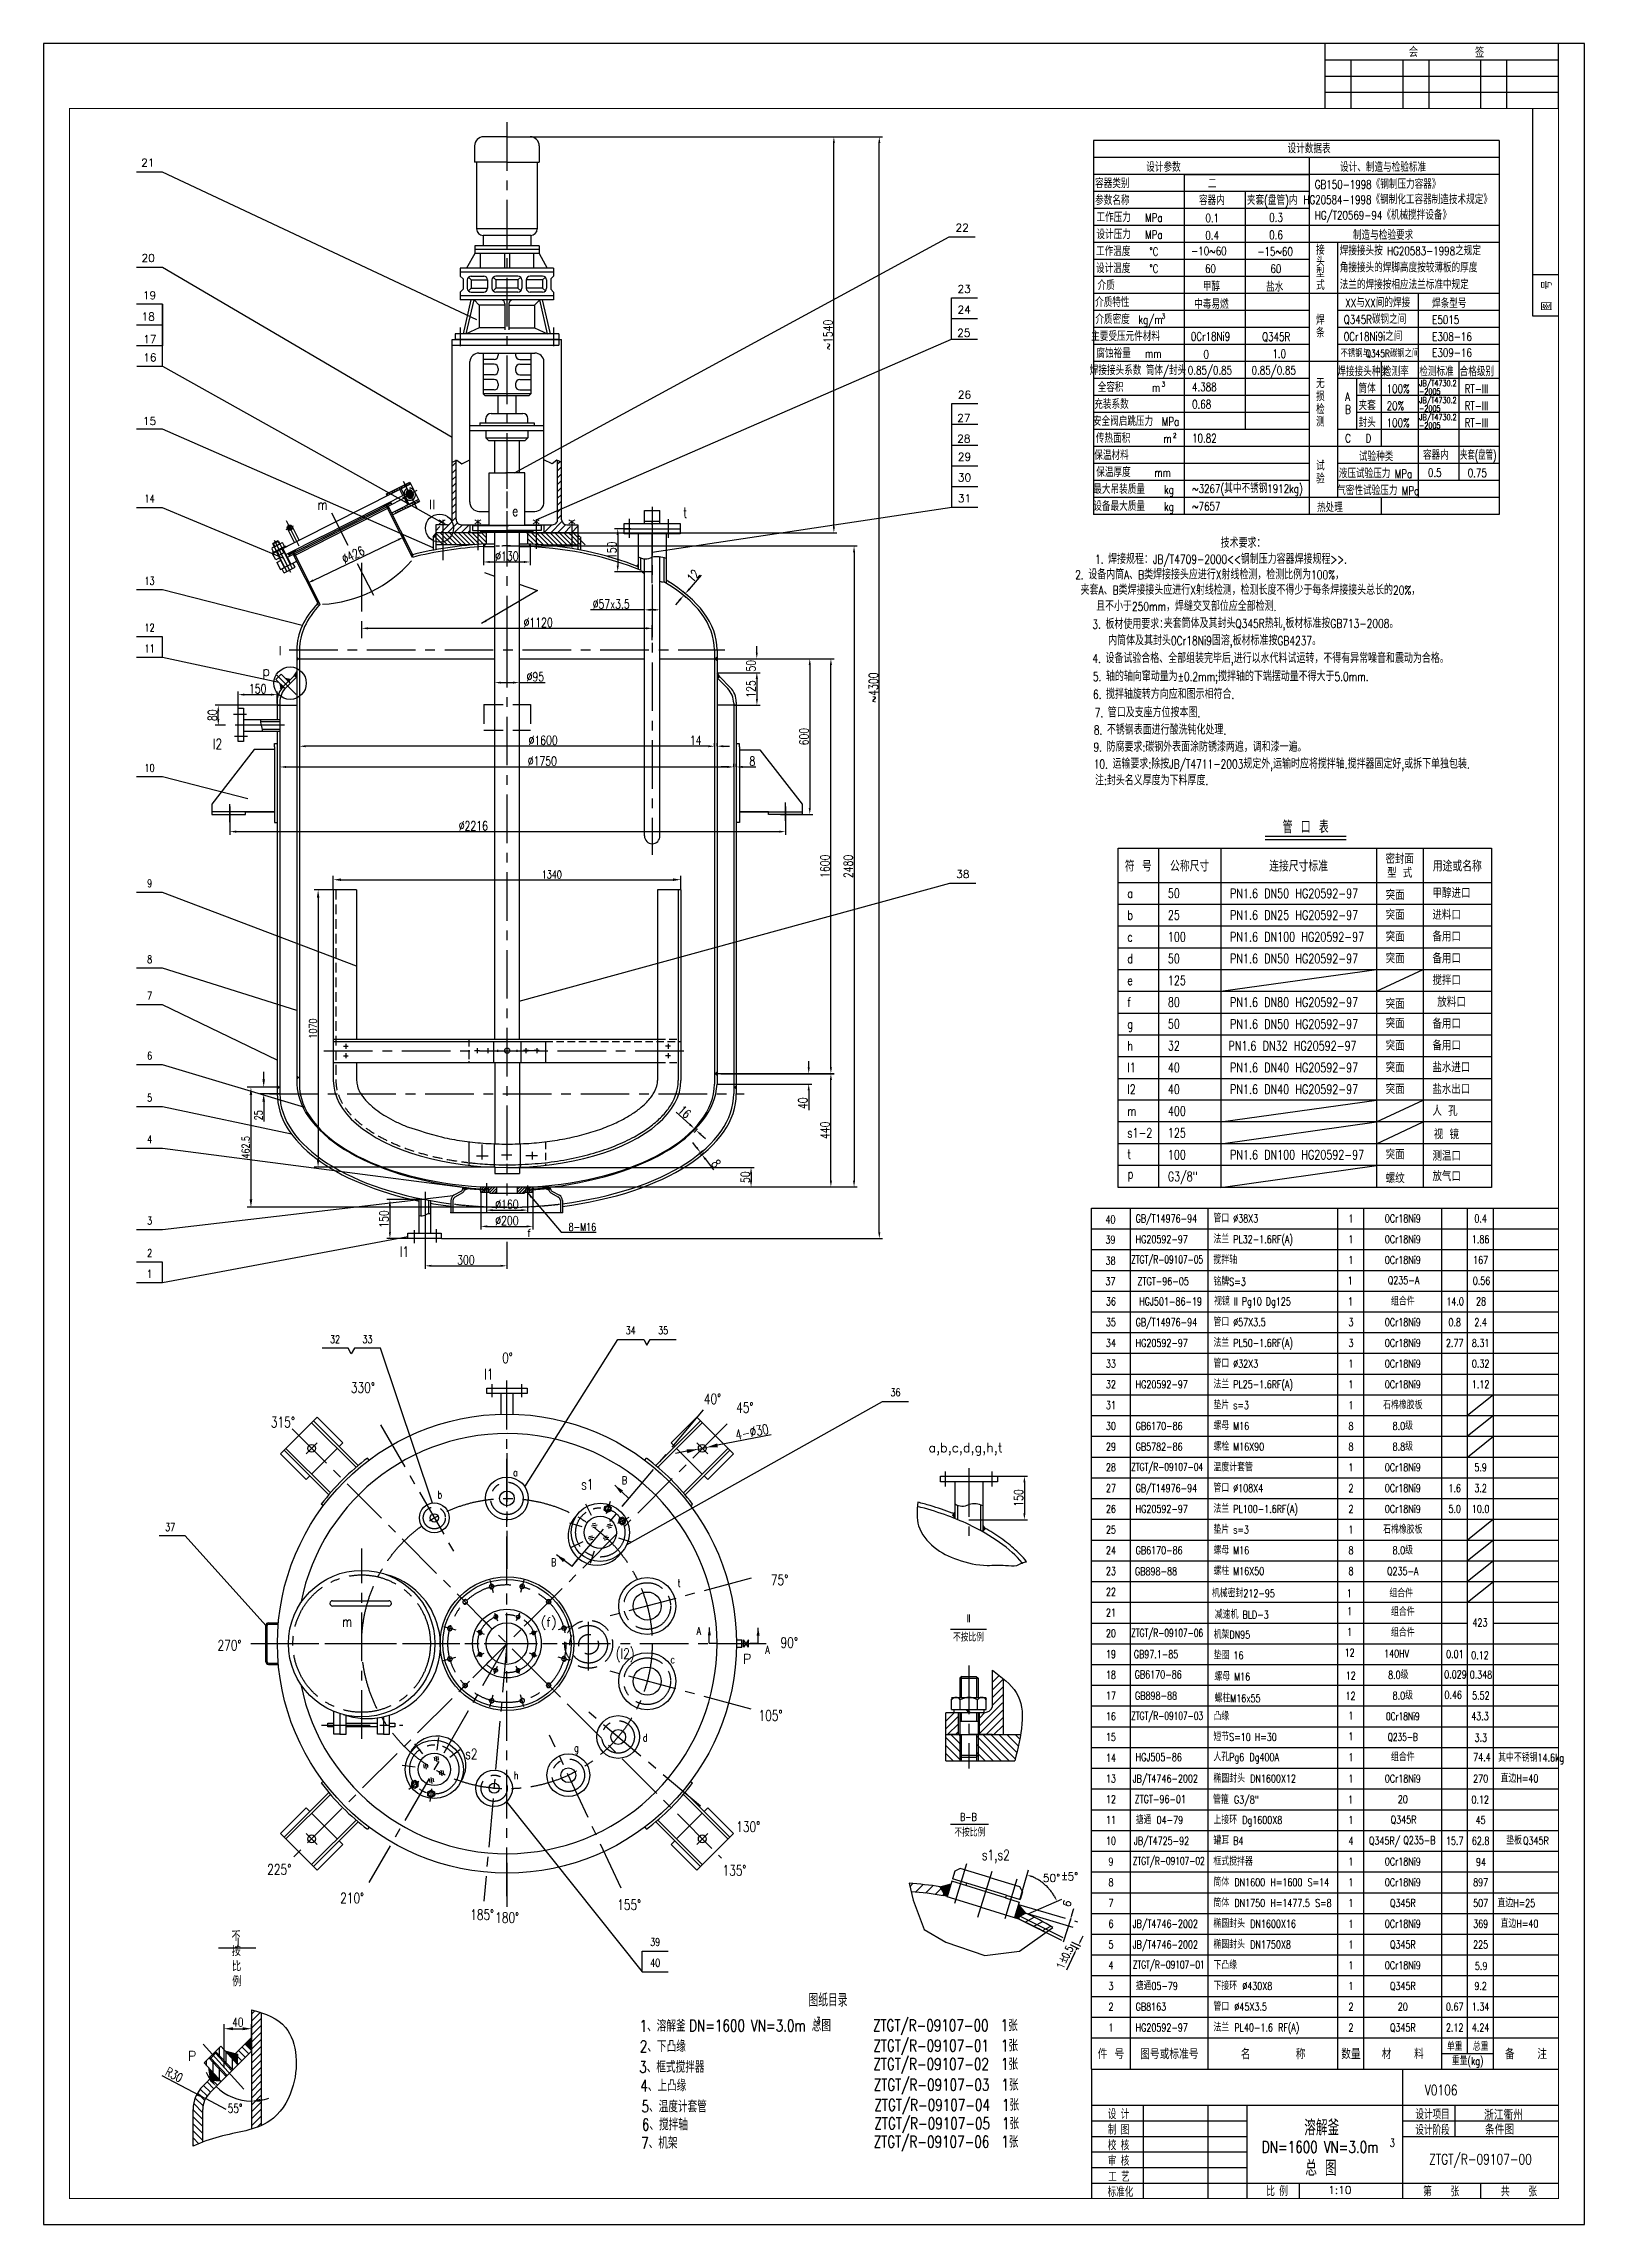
# Model space of a CAD drawing. Extents: x 6109 to 86747, y -17046 to 6992.
# Drawn here: x 35972 to 41912, y -9655 to -1245 of the extents above; entities that cross this region are included whole.
import ezdxf
from ezdxf.enums import TextEntityAlignment as Align

# ---------------------------------------------------------------- set-up
doc = ezdxf.new("R2010")
doc.units = 0
doc.header["$LTSCALE"] = 150
doc.header["$MEASUREMENT"] = 0
for name, pattern in [('CENTER', [2, 1.25, -0.25, 0.25, -0.25]), ('DASHED', [0.75, 0.5, -0.25]), ('HIDDEN', [9.525, 6.35, -3.175]), ('HIDDEN2', [0.1875, 0.125, -0.0625]), ('PHANTOM2', [1.25, 0.625, -0.125, 0.125, -0.125, 0.125, -0.125])]:
    doc.linetypes.add(name, pattern=pattern)
doc.layers.get('0').update_dxf_attribs({"linetype": 'CONTINUOUS'})
doc.layers.get('DEFPOINTS').update_dxf_attribs({"linetype": 'CONTINUOUS'})
for name, color, linetype in [('1', 7, 'CONTINUOUS'), ('12', 14, 'CONTINUOUS'), ('3', 7, 'CONTINUOUS'), ('8', 12, 'CONTINUOUS'), ('BZ', 7, 'CONTINUOUS'), ('CEN', 2, 'CENTER'), ('HGJ', 1, 'CONTINUOUS'), ('HGJX', 2, 'CENTER'), ('HGJY', 7, 'CONTINUOUS'), ('JGHF', 5, 'CONTINUOUS'), ('K1', 4, 'CONTINUOUS'), ('MXB', 7, 'CONTINUOUS'), ('SB', 1, 'CONTINUOUS'), ('SBY', 5, 'CENTER'), ('TANK', 1, 'CONTINUOUS'), ('TANKX', 7, 'CONTINUOUS'), ('TANKY', 5, 'CONTINUOUS'), ('ZXX', 2, 'CENTER'), ('ZZ', 1, 'CONTINUOUS'), ('ZZX', 2, 'CENTER'), ('ZZY', 7, 'DASHED')]:
    doc.layers.add(name, color=color, linetype=linetype)
doc.styles.add('HZ', font='txt', dxfattribs={"width": 0.75, "bigfont": 'hztxt'})
doc.styles.add('HZFS', font='simplex.shx', dxfattribs={"width": 0.75, "bigfont": 'hzfs.shx'})
doc.styles.get("Standard").update_dxf_attribs({"font": 'txt', "width": 0.75, "bigfont": 'hztxt.shx'})
doc.styles.add('STANTAD', font='txt', dxfattribs={"width": 0.75, "bigfont": 'hztxt'})
doc.dimstyles.get("Standard").update_dxf_attribs({"dimtxt": 0.18, "dimasz": 0.18, "dimexe": 0.18, "dimexo": 0.0625, "dimgap": 0.09, "dimtad": 0, "dimtih": 1, "dimtoh": 1, "dimdec": 4, "dimzin": 0, "dimdsep": 46, "dimtxsty": 'Standard', "dimcen": 0.09, "dimadec": 0, "dimazin": 0, "dimtfac": 1, "dimtdec": 4, "dimtofl": 0, "dimtmove": 0, "dimatfit": 3, "dimfxl": 1, "dimtolj": 1, "dimtzin": 0, "dimarcsym": 0})
pattern_1 = [(45, (-94.6384, -9456.926), (-5.3033009, 5.3033009), [])]
pattern_2 = [(71.8669, (34297.263, -10914.7744), (-7.127521, 2.334191), [])]

msp = doc.modelspace()

# ---------------------------------------------------------------- texts
at = {"style": 'HZFS'}
for s, height, width, p in [('设计数据表', 32.76, 0.75, (40850.4388, -1650.81886)), ('容器类别', 32.76, 0.75, (40091.89726, -1785.18769)), ('设计参数', 32.76, 0.75, (40289.0884, -1722.48224)), ('设计、制造与检验标准', 32.76, 0.75, (41135.83976, -1722.48224)), ('参数名称', 32.76, 0.75, (40091.89726, -1850.70769)), ('容器内', 32.76, 0.75, (40475.70287, -1850.70769)), ('夹套(盘管)内', 32.76, 0.75, (40708.32232, -1849.80739)), ('HG20584-1998《钢制化工容器制造技术规定》', 32.76, 0.75, (41192.13315, -1847.18843)), ('GB150-1998《钢制压力容器》', 32.76, 0.75, (41114.85418, -1788.00224)), ('工作压力   MPa', 32.76, 0.75, (40158.21307, -1916.22769)), ('HG/T20569-94《机械搅拌设备》', 32.76, 0.75, (41135.6176, -1906.85597)), ('设计压力   MPa', 32.76, 0.75, (40158.21307, -1981.74769)), ('制造与检验要求', 32.76, 0.75, (41135.83976, -1984.56224)), ('设计温度    %%dC', 32.76, 0.75, (40149.37097, -2112.78769)), ('工作温度    %%dC', 32.76, 0.75, (40149.37097, -2047.26769)), ('介质', 32.76, 0.75, (40068.12652, -2178.30769)), ('介质特性', 32.76, 0.75, (40091.89726, -2243.82769)), ('介质密度  kg/m', 32.76, 0.75, (40156.01769, -2309.34769)), ('主要受压元件材料', 32.76, 0.75, (40143.19361, -2374.86769)), ('腐蚀裕量   mm', 32.76, 0.75, (40156.01769, -2440.38769)), ('焊接接头系数 筒体/封头', 32.76, 0.75, (40190.82593, -2505.90769)), ('全容积      m', 32.76, 0.75, (40156.01769, -2571.42769)), ('充装系数', 32.76, 0.75, (40088.79345, -2636.94769)), ('安全阀启跳压力  MPa', 32.76, 0.75, (40183.70753, -2702.46769)), ('传热面积       m', 32.76, 0.75, (40174.81314, -2767.98769)), ('保温材料', 32.76, 0.75, (40088.79345, -2833.50769)), ('容器内', 32.76, 0.75, (41339.50006, -2832.79792)), ('夹套(盘管)', 32.76, 0.65, (41502.45824, -2832.79792)), ('保温厚度     mm', 32.76, 0.75, (40173.77298, -2899.02769)), ('设备最大质量    kg', 32.76, 0.75, (40173.77298, -3030.06769)), ('最大吊装质量    kg', 32.76, 0.75, (40173.77298, -2964.54769)), ('2. 设备内筒A、B类焊接接头应进行X射线检测，检测比例为100%，', 34.1159977, 0.75, (40466.87602, -3293.45372)), ('夹套A、B类焊接接头应进行X射线检测，检测长度不得少于每条焊接接头总长的20%，', 34.1159977, 0.75, (40624.126, -3352.83019)), ('且不小于250mm，焊缝交叉部位应全部检测.', 34.1159977, 0.75, (40377.16646, -3415.44784))]:
    msp.add_text(s, height=height, dxfattribs=dict(at, width=width)).set_placement(p, align=Align.MIDDLE_CENTER)
at = {"width": 0.75}
for s, height, style, p in [('二', 32.76, 'HZFS', (40477.34003, -1802.7772)), ('0.1', 32.76, 'HZFS', (40477.34003, -1933.72396)), ('0.3', 32.76, 'HZFS', (40723.13774, -1931.83009)), ('0.4', 32.76, 'HZFS', (40476.9238, -2000.64896)), ('0.6', 32.76, 'HZFS', (40723.13774, -1998.94782)), ('甲醇', 32.76, 'HZFS', (40473.93461, -2199.03346)), ('盐水', 32.76, 'HZFS', (40718.10715, -2201.0801)), ('中毒易燃', 32.76, 'HZFS', (40473.93461, -2267.23074)), ('0.5', 32.76, 'HZFS', (41335.10942, -2915.59884)), ('0.75', 32.76, 'HZFS', (41499.19094, -2917.01839)), ('II', 29.4, 'HZ', (39538.09507, -7332.34022)), ('不按比例', 29.4, 'HZFS', (39537.34216, -7406.64401))]:
    msp.add_text(s, height=height, dxfattribs=dict(at, style=style)).set_placement(p, align=Align.CENTER)
at = {"style": 'HZFS', "width": 0.75}
for s, height, p in [('-10~60', 32.76, (40395.82769, -2044.71894)), ('60', 32.76, (40449.22733, -2112.68777)), ('-15~60', 32.76, (40651.18229, -2046.66438)), ('60', 32.76, (40701.35951, -2113.03019)), ('焊接接头按 HG20583-1998之规定', 32.76, (40968.69531, -2044.43546)), ('角接接头的焊脚高度按较薄板的厚度', 32.76, (40968.69531, -2109.95546)), ('法兰的焊接按相应法兰标准中规定', 32.76, (40968.69531, -2175.47546)), ('Q345R碳钢之间', 32.76, (40984.29529, -2308.92012)), ('0Cr18Ni9i之间', 32.76, (40984.29529, -2374.44012)), ('E5015', 32.76, (41325.31722, -2309.78947)), ('0Cr18Ni9', 32.76, (40394.82765, -2374.12369)), ('0', 32.76, (40443.53682, -2443.22785)), ('Q345R', 32.76, (40669.51533, -2375.63423)), ('1.0', 32.76, (40709.2631, -2441.02781)), ('不锈钢与', 28, (40971.95546, -2439.61637)), ('Q345R碳钢之间', 28, (41069.26663, -2439.73171)), ('E308-16', 32.76, (41325.31722, -2374.98618)), ('E309-16', 32.76, (41325.31722, -2436.86777)), ('0.85/0.85', 32.76, (40382.94512, -2504.85012)), ('0.85/0.85', 32.76, (40629.03203, -2504.85012)), ('4.388', 32.76, (40399.47275, -2568.9658)), ('0.68', 32.76, (40399.47275, -2635.51526)), ('10.82', 32.76, (40399.47275, -2766.75057)), ('~3267(其中不锈钢1912kg)', 32.76, (40399.47275, -2961.32871)), ('~7657', 32.76, (40399.47275, -3029.26047)), ('内筒体及其封头0Cr18Ni9固溶,板材标准按GB4237。', 34.1159977, (40076.09575, -3547.47041)), ('夹套筒体及其封头Q345R热轧,板材标准按GB713-2008。', 34.1159977, (40290.17077, -3481.33086))]:
    msp.add_text(s, height=height, dxfattribs=at).set_placement(p, align=Align.MIDDLE_LEFT)
at = {"width": 0.75}
for s, height, style, p in [('接', 32.76, 'HZFS', (40877.53473, -2058.34681)), ('头', 32.76, 'HZFS', (40877.53473, -2103.92145)), ('型', 32.76, 'HZFS', (40877.53473, -2146.24123)), ('式', 32.76, 'HZFS', (40877.53473, -2194.24999)), ('XX与XX间的焊接', 32.76, 'HZFS', (40990.13665, -2261.26765)), ('焊条型号', 32.76, 'HZFS', (41324.77324, -2264.43599)), ('3', 18.72, 'HZFS', (40282.05859, -2305.68728)), ('条', 32.76, 'HZFS', (40877.53473, -2377.80391)), ('焊', 32.76, 'HZFS', (40877.53473, -2328.16491)), ('焊接接头种类', 32.76, 'HZFS', (40959.6388, -2527.01524)), ('检测率', 32.76, 'HZFS', (41135.35123, -2527.01524)), ('检测标准', 32.76, 'HZFS', (41275.51474, -2527.01524)), ('合格级别', 32.76, 'HZFS', (41431.0968, -2527.01524)), ('3', 18.72, 'HZFS', (40282.05859, -2567.76728)), ('损', 32.76, 'HZFS', (40877.53473, -2623.4037)), ('无', 32.76, 'HZFS', (40877.53473, -2572.94958)), ('A', 32.76, 'HZFS', (40989.40232, -2622.67159)), ('筒体', 32.76, 'HZFS', (41041.16586, -2592.53524)), ('100%', 32.76, 'HZFS', (41149.63423, -2592.53524)), ('JB/T4730.2', 23, 'HZFS', (41275.10727, -2566.18811)), ('JB/T4730.2', 23, 'HZFS', (41275.10727, -2631.70811)), ('-2005', 23, 'HZFS', (41274.6527, -2597.98636)), ('RT-III', 32.76, 'HZFS', (41450.325, -2592.53524)), ('检', 32.76, 'HZFS', (40877.53473, -2673.0427)), ('测', 32.76, 'HZFS', (40877.53473, -2721.05146)), ('B', 32.76, 'HZFS', (40989.40232, -2672.31059)), ('封头', 32.76, 'HZFS', (41041.16586, -2723.57524)), ('夹套', 32.76, 'HZFS', (41041.16586, -2658.05524)), ('20%', 32.76, 'HZFS', (41149.63423, -2658.05524)), ('100%', 32.76, 'HZFS', (41149.63423, -2723.57524)), ('JB/T4730.2', 23, 'HZFS', (41275.10727, -2697.22811)), ('-2005', 23, 'HZFS', (41274.6527, -2663.50636)), ('RT-III', 32.76, 'HZFS', (41450.325, -2658.05524)), ('RT-III', 32.76, 'HZFS', (41450.325, -2723.57524)), ('2', 18.72, 'HZFS', (40325.54835, -2765.66705)), ('C   D', 32.76, 'HZFS', (40989.40232, -2783.15929)), ('-2005', 23, 'HZFS', (41274.6527, -2729.02636)), ('试', 32.76, 'HZFS', (40877.53473, -2890.59452)), ('试验种类', 32.76, 'HZFS', (41042.60995, -2854.61524)), ('验', 32.76, 'HZFS', (40877.53473, -2940.23352)), ('液压试验压力 MPa', 32.76, 'HZFS', (40964.97703, -2920.13524)), ('热处理', 32.76, 'HZFS', (40881.13362, -3051.17524)), ('气密性试验压力 MPa', 32.76, 'HZFS', (40958.97585, -2985.65524)), ('技术要求：', 34.115998, 'HZFS', (40509.58895, -3188.53531)), ('1. 焊接规程：JB/T4709-2000<<钢制压力容器焊接规程>>.', 34.1159977, 'HZFS', (40025.34177, -3250.76396)), ('3. 板材使用要求：', 34.115998, 'HZFS', (40015.07044, -3501.36572)), ('4. 设备试验合格、全部组装完毕后,进行以水代料试运转，不得有异常噪音和震动为合格。', 34.1159977, 'HZFS', (40015.07044, -3633.27192)), ('6. 搅拌轴旋转方向应和图示相符合.', 34.1159977, 'HZFS', (40017.28327, -3771.4651)), ('7. 管口及支座方位按本图.', 34.1159977, 'HZFS', (40024.06649, -3842.26802)), ('9. 防腐要求:碳钢外表面涂防锈漆两遍，调和漆一遍。', 34.1159977, 'HZFS', (40019.41127, -3975.08031)), ('8. 不锈钢表面进行酸洗钝化处理.', 34.1159977, 'HZFS', (40020.64252, -3908.9869)), ('注:封头名义厚度为下料厚度.', 34.1159977, 'HZFS', (40025.46131, -4104.308)), ('B', 29.4, 'HZFS', (38201.42505, -6799.87818)), ('B', 29.4, 'HZFS', (37928.38282, -7115.97619)), ('B-B', 29.4, 'HZFS', (39505.19938, -8098.32445)), ('不按比例', 29.4, 'HZFS', (39482.89817, -8158.89176)), ('+', 30, 'STANTAD', (39894.86264, -8322.09666)), ('-', 30, 'STANTAD', (39895.99127, -8339.11341)), ('图纸目录', 50, 'HZFS', (38920.84046, -8814.83941)), ('1、溶解釜', 45, 'HZFS', (38269.54555, -8911.83353)), ('DN=1600 VN=3.0m 总图', 45, 'HZFS', (38460.08674, -8910.67372)), ('3', 25, 'HZFS', (38950.57723, -8880.81253)), ('ZTGT/R-09107-00  1张', 45, 'HZFS', (39169.38022, -8909.84376)), ('2、下凸缘          ', 45, 'HZFS', (38270.34859, -8990.68686)), ('ZTGT/R-09107-01  1张', 45, 'HZFS', (39170.76886, -8987.55093)), ('3、框式搅拌器       ', 45, 'HZFS', (38267.9221, -9070.11853)), ('ZTGT/R-09107-02  1张', 45, 'HZFS', (39170.76886, -9059.10081)), ('4、上凸缘          ', 45, 'HZFS', (38272.08834, -9141.93734)), ('ZTGT/R-09107-03  1张', 45, 'HZFS', (39172.50861, -9138.80142)), ('ZTGT/R-09107-04  1张', 45, 'HZFS', (39174.90236, -9216.38299)), ('V0106', 40, 'HZFS', (41296.92902, -9157.08849)), ('5、温度计套管   ', 45, 'HZFS', (38276.95982, -9222.74414)), ('6、搅拌轴   ', 45, 'HZFS', (38278.35167, -9292.28578)), ('ZTGT/R-09107-05  1张', 45, 'HZFS', (39174.90236, -9288.09798)), ('溶解釜', 60, 'HZFS', (40831.85232, -9312.11639)), ('浙江衢州', 40, 'HZFS', (41525.05592, -9252.51524)), ('7、机架  ', 45, 'HZFS', (38275.63265, -9362.92894)), ('ZTGT/R-09107-06  1张', 45, 'HZFS', (39172.18334, -9358.74114)), ('DN=1600 VN=3.0m', 45, 'HZFS', (40668.20749, -9378.83055)), ('3', 30, 'HZFS', (41161.9817, -9355.5389)), ('条件图', 40, 'HZFS', (41528.37927, -9308.97442)), ('总 图', 60, 'HZFS', (40836.03143, -9468.04669)), ('ZTGT/R-09107-00', 40, 'HZFS', (41313.30184, -9423.68194))]:
    msp.add_text(s, height=height, dxfattribs=dict(at, style=style)).set_placement(p)
at = {"color": 1, "text_generation_flag": 2}
for p in [(37496.37265, -3101.91199), (37633.91319, -3101.91199)]:
    msp.add_text('x', height=35, rotation=270, dxfattribs=at).set_placement(p)
at = {"color": 1}
for p in [(37881.99034, -3101.91199), (38019.53088, -3101.91199)]:
    msp.add_text('x', height=35, rotation=90, dxfattribs=at).set_placement(p)
at = {"color": 7, "style": 'HZ', "width": 0.75}
for p in [(36884.1668, -3602.96975), (36722.17233, -8584.9502)]:
    msp.add_text('I', height=35, dxfattribs=at).set_placement(p, align=Align.CENTER)
at = {"color": 7, "style": 'HZFS', "width": 0.75}
for s, p in [('5. 轴的轴向窜动量为%%p0.2mm;搅拌轴的下端摆动量不得大于5.0mm.', (40017.03498, -3703.07308)), ('10. 运输要求:除按JB/T4711-2003规定外,运输时应将搅拌轴.搅拌器固定好,或拆下单独包装.', (40020.36528, -4040.18173))]:
    msp.add_text(s, height=34.1159977, dxfattribs=at).set_placement(p)
msp.add_text('f', height=30).set_placement((37835.882, -5846.37089))
at = {"color": 7, "linetype": 'ByBlock', "style": 'HZFS'}
for s, p in [('50%%d', (39857.69285, -8318.84567)), ('5%%d', (39939.67542, -8313.28366))]:
    msp.add_text(s, height=30, dxfattribs=at).set_placement(p, align=Align.MIDDLE_CENTER)
for s, rotation, p in [('6', 73.624745587, (39917.5192, -8417.42166)), ('1', 69.477292086, (39892.94945, -8656.99445))]:
    msp.add_text(s, height=30, rotation=rotation, dxfattribs=at).set_placement(p, align=Align.MIDDLE_CENTER)
at = {"style": 'STANTAD', "width": 0.75}
for s, rotation, p in [('+', 69.477292086, (39908.76908, -8650.27126)), ('0.5', 63.664060836, (39921.72608, -8633.2586)), ('-', 69.477292086, (39923.9204, -8655.94295))]:
    msp.add_text(s, height=30, rotation=rotation, dxfattribs=at).set_placement(p)
at = {"insert": (37995.85906, -5808.61652), "char_height": 30, "attachment_point": 4, "style": 'HZFS'}
msp.add_mtext('\\A1;8-M16', dxfattribs=at)
at = {"color": 7, "linetype": 'ByBlock', "insert": (36715.23258, -8631.65383), "char_height": 35, "width": 0.75, "attachment_point": 5, "rotation": 1.098451157, "style": 'HZ'}
msp.add_mtext('不按比例', dxfattribs=at)
at = {"layer": '8', "color": 7, "style": 'HZFS', "width": 0.7}
for s, p in [('设 计', (40074.60611, -9248.53353)), ('设计项目', (41260.34275, -9249.29388)), ('校 核', (40074.60611, -9368.53353)), ('制 图', (40074.60611, -9308.53353)), ('设计阶段', (41260.34275, -9309.29388)), ('审 核', (40074.60611, -9428.53353)), ('工 艺', (40075.99775, -9489.96683)), ('标准化', (40073.74867, -9548.53353)), ('比 例', (40685.70543, -9545.69998)), ('第    张', (41290.35217, -9546.37709)), ('共    张', (41590.35217, -9546.37709))]:
    msp.add_text(s, height=35, dxfattribs=at).set_placement(p)
at = {"layer": 'BZ', "style": 'HZFS'}
for s, p in [('21', (36373.53917, -1719.23346)), ('22', (39512.64098, -1969.73254)), ('20', (36375.43642, -2086.76487)), ('23', (39520.51616, -2205.79638)), ('19', (36380.35677, -2230.26785)), ('24', (39520.51616, -2285.79638)), ('18', (36375.39269, -2312.46545)), ('25', (39518.93169, -2375.36004)), ('17', (36380.85947, -2399.69955)), ('16', (36380.85947, -2470.26785)), ('26', (39521.46676, -2613.74546)), ('15', (36379.85147, -2715.41372)), ('27', (39519.88229, -2703.30912)), ('28', (39519.88229, -2783.30912)), ('29', (39521.46676, -2853.35218)), ('30', (39521.46676, -2933.35218)), ('31', (39521.46676, -3013.35218)), ('38', (39516.11831, -4462.17975))]:
    msp.add_text(s, height=30, dxfattribs=at).set_placement(p, align=Align.CENTER)
at = {"layer": 'BZ', "style": 'HZFS', "width": 0.75}
for s, p in [('14', (36380.35677, -3014.77305)), ('13', (36380.35677, -3331.81449)), ('12', (36380.35677, -3512.65604)), ('11', (36380.35677, -3592.65604)), ('10', (36380.35677, -4053.06636)), ('9', (36380.35677, -4498.53915)), ('8', (36380.35677, -4790.98525)), ('7', (36380.35677, -4931.79239)), ('6', (36380.35677, -5162.96585)), ('5', (36380.35677, -5325.17553)), ('4', (36380.35677, -5485.35163)), ('3', (36380.35677, -5799.52965)), ('2', (36380.35677, -5923.94038)), ('1', (36380.35677, -6003.94038)), ('34', (38235.23528, -6222.29069)), ('35', (38360.23528, -6222.29069)), ('32', (37095.35612, -6256.43167)), ('33', (37220.35612, -6256.43167)), ('36', (39255.91479, -6461.18298)), ('37', (36459.79413, -6980.99464)), ('39', (38329.63562, -8581.10518)), ('40', (38329.63562, -8661.10518))]:
    msp.add_text(s, height=30, dxfattribs=at).set_placement(p, align=Align.CENTER)
at = {"layer": 'BZ'}
for p in [(38684.31237, -7492.97106), (36544.36211, -9024.25122)]:
    msp.add_text('P', height=37.5, dxfattribs=at).set_placement(p, align=Align.CENTER)
at = {"layer": 'HGJY', "width": 0.75}
for s, height, style, p in [('m', 40, 'HZ', (37046.64022, -3022.69192)), ('e', 40, 'HZ', (37789.98624, -3047.00111)), ('t', 40, 'HZ', (38445.50858, -3053.47303)), ('l2', 40, 'HZ', (36642.25494, -3946.04528)), ('l1', 40, 'HZ', (37362.68324, -5903.39301)), ('l1', 40, 'HZ', (37688.57793, -6376.15162)), ('a', 30, 'HZFS', (37791.43444, -6754.79889)), ('s1', 40, 'HZFS', (38068.38092, -6800.90775)), ('b', 30, 'HZFS', (37499.5413, -6840.55378)), ('t', 30, 'HZFS', (38421.69224, -7181.29945)), ('m', 40, 'HZFS', (37141.47964, -7330.66518)), ('c', 30, 'HZFS', (38396.98812, -7475.98221)), ('s2', 40, 'HZFS', (37621.40404, -7840.54853)), ('g', 30, 'HZFS', (38025.99485, -7822.11058)), ('d', 30, 'HZFS', (38291.38474, -7778.2077)), ('h', 30, 'HZFS', (37793.99075, -7923.32873)), ('s1,s2', 40, 'HZFS', (39642.34587, -8236.10017))]:
    msp.add_text(s, height=height, dxfattribs=dict(at, style=style)).set_placement(p, align=Align.MIDDLE)
at = {"layer": 'HGJY'}
for s, height, p in [('II', 36, (37469.59928, -3022.40441)), ('p', 37.5, (36830.21642, -3671.12829)), ('(f)', 36, (37919.0362, -7334.48378)), ('1:10', 30, (40968.53503, -9522.3997))]:
    msp.add_text(s, height=height, dxfattribs=at).set_placement(p, align=Align.MIDDLE)
at = {"layer": 'HGJY', "style": 'HZ', "width": 0.75}
for s, height, p in [('管 口 表', 48, (40837.53844, -4289.87869)), ('密封面', 36, (41200.05708, -4407.6122)), ('符 号', 42, (40192.05708, -4437.6122)), ('公称尺寸', 42, (40390.05708, -4437.6122)), ('连接尺寸标准', 42, (40810.05708, -4437.6122)), ('型 式', 36, (41200.05708, -4461.6122)), ('用途或名称', 42, (41422.05708, -4437.6122))]:
    msp.add_text(s, height=height, dxfattribs=at).set_placement(p, align=Align.CENTER)
at = {"layer": 'HGJY', "width": 0.75}
for s, style, p in [('0%%d', 'HZFS', (37739.16733, -6333.44397)), ('330%%d', 'HZFS', (37156.48751, -6447.68593)), ('40%%d', 'HZFS', (38516.76249, -6491.66752)), ('315%%d', 'HZFS', (36848.40839, -6581.20097)), ('45%%d', 'HZFS', (38641.44321, -6524.89136)), ('75%%d', 'HZFS', (38775.96491, -7189.49922)), ('90%%d', 'HZFS', (38813.19599, -7431.36145)), ('270%%d', 'HZFS', (36641.9019, -7441.5274)), ('(l2)', 'HZ', (38177.70294, -7473.87316)), ('105%%d', 'HZFS', (38727.75872, -7712.3907)), ('130%%d', 'HZFS', (38641.76593, -8141.54998)), ('225%%d', 'HZFS', (36834.21146, -8306.20981)), ('135%%d', 'HZFS', (38588.64344, -8309.83433)), ('210%%d', 'HZFS', (37114.71563, -8416.35662)), ('155%%d', 'HZFS', (38182.68649, -8442.3499)), ('185%%d', 'HZFS', (37615.78513, -8480.68366)), ('180%%d', 'HZFS', (37712.44441, -8492.137))]:
    msp.add_text(s, height=40, dxfattribs=dict(at, style=style)).set_placement(p)
at = {"layer": 'HGJY', "style": 'HZFS'}
msp.add_text('a,b,c,d,g,h,t', height=36, dxfattribs=at).set_placement((39525.84496, -6665.51276), align=Align.MIDDLE)
at = {"layer": 'HGJY', "width": 0.75}
for s, height, p in [('件 号', 40, (40086.86758, -8995.69998)), ('图号或标准号', 40, (40311.86758, -8995.69998)), ('名      称', 40, (40711.86758, -8995.69998)), ('数量', 40, (41011.86758, -8995.69998)), ('材   料', 40, (41211.86758, -8995.69998)), ('单重', 30, (41411.86758, -8965.69998)), ('总重', 30, (41511.86758, -8965.69998)), ('备   注', 40, (41686.86758, -8995.69998)), ('重量(kg)', 30, (41461.86758, -9025.69998))]:
    msp.add_text(s, height=height, dxfattribs=at).set_placement(p, align=Align.MIDDLE)
at = {"layer": 'MXB'}
for s, height, width, p in [('a', 36, 0.75, (40150.05708, -4539.6122)), ('50', 36, 0.75, (40306.05708, -4539.6122)), ('PN1.6 DN50 HG20592-97', 36, 0.75, (40546.05708, -4540.03167)), ('b', 36, 0.75, (40150.05708, -4623.6122)), ('25', 36, 0.75, (40306.05708, -4623.6122)), ('PN1.6 DN25 HG20592-97', 36, 0.75, (40546.05708, -4623.6122)), ('c', 36, 0.75, (40150.05708, -4707.6122)), ('100', 36, 0.75, (40306.05708, -4707.6122)), ('PN1.6 DN100 HG20592-97', 36, 0.75, (40546.05708, -4707.6122)), ('d', 36, 0.75, (40150.05708, -4791.6122)), ('PN1.6 DN50 HG20592-97', 36, 0.75, (40546.05708, -4791.6122)), ('e', 36, 0.75, (40150.05708, -4875.6122)), ('125', 36, 0.75, (40306.05708, -4875.6122)), ('f', 36, 0.75, (40150.05708, -4959.6122)), ('PN1.6 DN80 HG20592-97', 36, 0.75, (40546.05708, -4960.03167)), ('g', 36, 0.75, (40150.05708, -5043.6122)), ('50', 36, 0.75, (40306.05708, -5043.6122)), ('PN1.6 DN50 HG20592-97', 36, 0.75, (40546.05708, -5044.03167)), ('h', 36, 0.75, (40150.05708, -5127.6122)), ('PN1.6 DN32 HG20592-97', 36, 0.75, (40539.95778, -5128.03167)), ('l1', 36, 0.75, (40150.05708, -5211.6122)), ('40', 36, 0.75, (40306.05708, -5211.6122)), ('PN1.6 DN40 HG20592-97', 36, 0.75, (40546.05708, -5212.03167)), ('l2', 36, 0.75, (40150.05708, -5295.6122)), ('40', 36, 0.75, (40306.05708, -5295.6122)), ('PN1.6 DN40 HG20592-97', 36, 0.75, (40546.05708, -5295.6122)), ('m', 36, 0.75, (40150.05708, -5379.6122)), ('400', 36, 0.75, (40306.05708, -5379.6122)), ('125', 36, 0.75, (40306.05708, -5463.6122)), ('100', 36, 0.75, (40306.05708, -5547.6122)), ('PN1.6 DN100 HG20592-97', 36, 0.75, (40546.05708, -5547.6122)), ('G3/8"', 36, 0.75, (40306.05708, -5631.6122)), ('ZTGT/R-09107-05', 30, 0.7, (40164.75556, -5948.69234)), ('ZTGT/R-09107-04', 30, 0.7, (40164.75556, -6748.69234)), ('ZTGT/R-09107-06', 30, 0.7, (40164.75556, -7388.69234)), ('ZTGT/R-09107-03', 30, 0.7, (40164.75556, -7708.69234)), ('HGJ505-86', 30, 0.75, (40181.86758, -7868.06598)), ('人孔Pg6 Dg400A', 30, 0.75, (40481.86758, -7868.06598)), ('JB/T4746-2002', 30, 0.75, (40170.36345, -7950.69998)), ('椭圆封头 DN1600X12', 30, 0.75, (40481.86758, -7950.69998)), ('ZTGT-96-01', 30, 0.75, (40178.12087, -8029.88189)), ('管箍 G3/8"', 30, 0.75, (40480.243, -8032.23958)), ('JB/T4725-92', 30, 0.75, (40175.0323, -8190.69998)), ('搪通 04-79', 30, 0.75, (40181.86758, -8110.69998)), ('上接环 Dg1600X8', 30, 0.75, (40481.86758, -8110.69998)), ('ZTGT/R-09107-02', 30, 0.7, (40170.94079, -8268.16301)), ('筒体 DN1600 H=1600 S=14', 30, 0.75, (40481.86758, -8350.69998)), ('筒体 DN1750 H=1477.5 S=8', 30, 0.75, (40481.86758, -8430.69998)), ('JB/T4746-2002', 30, 0.75, (40170.36345, -8510.69998)), ('椭圆封头 DN1600X16', 30, 0.75, (40481.86758, -8510.69998)), ('JB/T4746-2002', 30, 0.75, (40170.36353, -8590.69998)), ('椭圆封头 DN1750X8', 30, 0.75, (40481.86758, -8590.69998)), ('ZTGT/R-09107-01', 30, 0.7, (40170.94079, -8668.16301)), ('搪通05-79', 30, 0.75, (40181.86758, -8750.69998)), ('下接环 %%c430X8', 30, 0.75, (40481.86758, -8750.69998)), ('GB8163', 30, 0.75, (40181.86758, -8830.69998)), ('管口 %%c45X3.5', 30, 0.75, (40481.86758, -8830.69998)), ('HG20592-97', 30, 0.75, (40181.86758, -8910.69998)), ('法兰 PL40-1.6 RF(A)', 30, 0.75, (40481.86758, -8910.69998))]:
    msp.add_text(s, height=height, dxfattribs=dict(at, width=width)).set_placement(p)
for s, height, style, width, p in [('突面', 36, 'HZ', 0.75, (41146.05708, -4547.01975)), ('甲醇进口', 36, 'HZFS', 0.756, (41326.05708, -4539.6122)), ('突面', 36, 'HZ', 0.75, (41146.05708, -4623.6122)), ('进料口', 36, 'HZ', 0.75, (41326.05708, -4623.6122)), ('突面', 36, 'HZ', 0.75, (41146.05708, -4707.6122)), ('备用口', 36, 'HZ', 0.75, (41326.05708, -4707.24926)), ('突面', 36, 'HZ', 0.75, (41146.05708, -4791.6122)), ('备用口', 36, 'HZ', 0.75, (41326.05708, -4791.24926)), ('搅拌口', 36, 'HZ', 0.75, (41326.05708, -4875.6122)), ('突面', 36, 'HZ', 0.75, (41146.05708, -4967.01975)), (' 放料口', 36, 'HZFS', 0.756, (41326.05708, -4959.6122)), ('突面', 36, 'HZ', 0.75, (41146.05708, -5041.83764)), ('备用口', 36, 'HZ', 0.75, (41326.05708, -5043.24926)), ('突面', 36, 'HZ', 0.75, (41146.05708, -5127.6122)), ('备用口', 36, 'HZ', 0.75, (41326.05708, -5127.24926)), ('突面', 36, 'HZ', 0.75, (41146.05708, -5211.6122)), ('盐水进口', 36, 'HZ', 0.75, (41326.05708, -5211.6122)), ('突面', 36, 'HZ', 0.75, (41146.05708, -5295.6122)), ('盐水出口', 36, 'HZ', 0.75, (41326.05708, -5295.6122)), ('人 孔', 36, 'HZ', 0.75, (41326.05708, -5379.6122)), ('s1-2', 36, 'HZFS', 0.75, (40150.05708, -5463.6122)), ('视 镜', 36, 'HZ', 0.75, (41331.55488, -5470.06114)), ('t', 36, 'HZFS', 0.75, (40150.05708, -5546.03814)), ('突面', 36, 'HZ', 0.75, (41146.05708, -5547.6122)), ('测温口', 36, 'HZ', 0.75, (41326.19977, -5553.01641)), ('p', 36, 'HZFS', 0.75, (40151.60815, -5621.34939)), ('螺纹', 36, 'HZ', 0.75, (41146.05708, -5639.01975)), ('放气口', 36, 'HZ', 0.75, (41326.05708, -5631.6122)), ('GB/T14976-94', 30, 'HZFS', 0.75, (40181.86758, -5790.69998)), ('管口 %%c38X3', 30, 'HZFS', 0.75, (40481.86758, -5790.69998)), ('HG20592-97', 30, 'HZFS', 0.75, (40181.86758, -5870.69998)), ('法兰 PL32-1.6RF(A)', 30, 'HZFS', 0.75, (40481.86758, -5870.69998)), ('搅拌轴 ', 30, 'HZFS', 0.75, (40481.86758, -5950.69998)), ('ZTGT-96-05', 30, 'HZFS', 0.75, (40189.06755, -6032.67616)), ('铭牌S=3', 30, 'HZFS', 0.75, (40482.00127, -6034.84349)), ('HGJ501-86-19', 30, 'HZFS', 0.75, (40195.57432, -6110.69998)), ('视镜 II Pg10 Dg125', 30, 'HZFS', 0.75, (40484.17027, -6110.69998)), ('GB/T14976-94', 30, 'HZFS', 0.75, (40181.86758, -6190.69998)), ('管口 %%c57X3.5', 30, 'HZFS', 0.75, (40481.86758, -6190.69998)), ('HG20592-97', 30, 'HZFS', 0.75, (40181.86758, -6270.69998)), ('法兰 PL50-1.6RF(A)', 30, 'HZFS', 0.75, (40481.86758, -6270.69998)), ('管口 %%c32X3', 30, 'HZFS', 0.75, (40481.86758, -6350.69998)), ('HG20592-97', 30, 'HZFS', 0.75, (40181.86758, -6430.69998)), ('法兰 PL25-1.6RF(A)', 30, 'HZFS', 0.75, (40481.86758, -6430.69998)), ('螺母 M16', 30, 'HZFS', 0.75, (40481.86758, -6590.69998)), ('垫片 s=3', 30, 'HZFS', 0.75, (40481.86758, -6510.69998)), ('GB6170-86', 30, 'HZFS', 0.75, (40181.86758, -6590.69998)), ('GB5782-86', 30, 'HZFS', 0.75, (40181.86758, -6670.69998)), ('螺栓 M16X90', 30, 'HZFS', 0.75, (40481.86758, -6670.69998)), ('温度计套管', 30, 'HZFS', 0.75, (40481.86758, -6750.69998)), ('GB/T14976-94', 30, 'HZFS', 0.75, (40181.86758, -6830.69998)), ('管口 %%c108X4', 30, 'HZFS', 0.75, (40481.86758, -6830.69998)), ('HG20592-97', 30, 'HZFS', 0.75, (40181.86758, -6910.69998)), ('法兰 PL100-1.6RF(A)', 30, 'HZFS', 0.75, (40481.86758, -6910.69998)), ('垫片 s=3', 30, 'HZFS', 0.75, (40481.86758, -6990.69998)), ('GB6170-86', 30, 'HZFS', 0.75, (40181.86758, -7070.69998)), ('螺母 M16', 30, 'HZFS', 0.75, (40481.86758, -7070.69998)), ('GB898-88', 30, 'HZFS', 0.75, (40179.40459, -7151.20452)), ('螺柱 M16X50', 30, 'HZFS', 0.75, (40481.86758, -7150.69998)), ('机械密封212-95', 30, 'HZFS', 0.75, (40475.70402, -7236.4104)), ('减速机 BLD-3', 30, 'HZFS', 0.75, (40487.00875, -7318.90104)), ('机架DN95', 30, 'HZFS', 0.75, (40482.94389, -7395.71858)), ('GB97.1-85', 30, 'HZFS', 0.75, (40174.69257, -7470.98004)), ('垫圈 16', 30, 'HZFS', 0.75, (40482.94389, -7475.71858)), ('GB6170-86', 30, 'HZFS', 0.75, (40178.31843, -7549.23016)), ('螺母 M16', 30, 'HZFS', 0.75, (40485.45864, -7557.3357)), ('GB898-88', 30, 'HZFS', 0.75, (40179.40459, -7631.20452)), ('螺柱M16x55', 30, 'HZFS', 0.75, (40486.08827, -7640.88342)), ('凸缘', 30, 'HZFS', 0.75, (40481.86758, -7710.69998)), ('短节S=10 H=30', 30, 'HZFS', 0.75, (40481.86758, -7790.69998)), ('其中不锈钢14.6kg', 30, 'HZFS', 0.75, (41579.4785, -7870.28399)), ('罐耳 B4', 30, 'HZFS', 0.75, (40481.86758, -8190.69998)), ('框式搅拌器', 30, 'HZFS', 0.75, (40481.86758, -8270.69998)), ('下凸缘', 30, 'HZFS', 0.75, (40481.86758, -8670.69998))]:
    msp.add_text(s, height=height, dxfattribs=dict(at, style=style, width=width)).set_placement(p)
at = {"layer": 'MXB', "color": 3, "width": 0.75}
for s, p in [('50', (40306.05708, -4791.6122)), ('80', (40306.05708, -4959.6122)), ('32', (40306.05708, -5127.6122))]:
    msp.add_text(s, height=36, dxfattribs=at).set_placement(p)
at = {"layer": 'MXB', "width": 0.75}
for s, p in [('40', (40084.84182, -5794.61575)), ('39', (40084.69858, -5872.67616)), ('38', (40085.55494, -5953.72522)), ('37', (40084.69858, -6032.67616)), ('Q235-A', (41214.7774, -6028.9212)), ('36', (40086.86758, -6110.69998)), ('35', (40086.86758, -6190.69998)), ('34', (40086.86758, -6270.69998)), ('33', (40086.86758, -6350.69998)), ('32', (40086.86758, -6430.69998)), ('31', (40086.86758, -6510.69998)), ('30', (40086.86758, -6590.69998)), ('29', (40086.86758, -6670.69998)), ('28', (40086.86758, -6750.69998)), ('27', (40086.86758, -6830.69998)), ('26', (40086.86758, -6910.69998)), ('25', (40086.86758, -6990.69998)), ('24', (40086.86758, -7070.69998)), ('23', (40086.86758, -7150.69998)), ('22', (40086.86758, -7230.69998)), ('21', (40086.86758, -7310.69998)), ('20', (40086.86758, -7390.69998)), ('19', (40086.86758, -7470.69998)), ('18', (40086.86758, -7550.69998)), ('17', (40086.86758, -7630.69998)), ('16', (40086.86758, -7710.69998)), ('1', (41011.86758, -7708.06598)), ('43.3', (41509.56338, -7710.0949)), ('15', (40086.86758, -7790.69998)), ('1', (41011.86758, -7788.06598)), ('3.3', (41512.4511, -7793.39063)), ('14', (40086.86758, -7870.69998)), ('1', (41011.86758, -7868.06598)), ('组合件', (41211.86758, -7868.06598)), ('74.4', (41517.00791, -7868.06598)), ('13', (40086.86758, -7950.69998)), ('1', (41011.86758, -7950.69998)), ('0Cr18Ni9', (41211.86758, -7950.69998)), ('270', (41512.09438, -7950.69998)), ('直边H=40', (41661.71859, -7950.27576)), ('12', (40086.86758, -8030.69998)), ('1', (41010.243, -8032.23958)), ('20', (41211.86758, -8030.69998)), ('0.12', (41510.243, -8032.23958)), ('11', (40086.86758, -8110.69998)), ('1', (41011.86758, -8110.69998)), ('Q345R/', (41141.57714, -8190.36667)), ('Q345R', (41214.7774, -8108.9212)), ('45', (41511.86758, -8110.69998)), ('垫板', (41640.90607, -8189.65068)), ('10', (40086.86758, -8190.69998)), ('9', (40086.86758, -8270.69998)), ('4', (41011.86758, -8190.69998)), ('1', (41011.86758, -8270.69998)), ('0Cr18Ni9', (41211.86758, -8270.69998)), ('Q235-B', (41276.02557, -8188.25975)), ('15.7', (41411.86758, -8190.69998)), ('62.8', (41511.86758, -8190.69998)), ('Q345R', (41725.17439, -8189.95132)), ('8', (40086.86758, -8350.69998)), ('1', (41011.86758, -8350.69998)), ('0Cr18Ni9', (41211.86758, -8350.69998)), ('897', (41511.86758, -8350.69998)), ('94', (41513.24658, -8272.60218)), ('7', (40086.86758, -8430.69998)), ('1', (41011.86758, -8430.69998)), ('Q345R', (41211.86758, -8430.69998)), ('507', (41511.86758, -8430.69998)), ('直边H=25', (41649.62048, -8431.058)), ('6', (40086.86758, -8510.69998)), ('1', (41011.86758, -8510.69998)), ('0Cr18Ni9', (41211.86758, -8510.69998)), ('369', (41512.09438, -8510.69998)), ('直边H=40', (41661.71859, -8510.27576)), ('5', (40086.86758, -8590.69998)), ('1', (41011.86758, -8590.69998)), ('Q345R', (41211.86758, -8590.69998)), ('225', (41511.86758, -8590.69998)), ('4', (40086.86758, -8670.69998)), ('1', (41011.86758, -8670.69998)), ('0Cr18Ni9', (41211.86758, -8670.69998)), ('5.9', (41514.05713, -8673.44113)), ('3', (40086.86758, -8750.69998)), ('1', (41011.86758, -8750.69998)), ('Q345R', (41211.86758, -8750.69998)), ('9.2', (41511.86758, -8750.69998)), ('2', (40086.86758, -8830.69998)), ('2', (41011.86758, -8830.69998)), ('20', (41211.86758, -8830.69998)), ('0.67', (41411.86758, -8830.69998)), ('1.34', (41511.86758, -8830.69998)), ('1', (40086.86758, -8910.69998)), ('2', (41011.86758, -8910.69998)), ('Q345R', (41211.86758, -8910.69998)), ('2.12', (41411.86758, -8910.69998)), ('4.24', (41511.86758, -8910.69998))]:
    msp.add_text(s, height=30, dxfattribs=at).set_placement(p, align=Align.CENTER)
at = {"layer": 'MXB', "style": 'HZFS'}
for s, width, p in [('1', 0.75, (41011.86758, -5790.69998)), ('0Cr18Ni9', 0.75, (41211.86758, -5790.69998)), ('0.4', 0.75, (41511.86758, -5790.69998)), ('1', 0.75, (41011.86758, -5870.69998)), ('0Cr18Ni9', 0.75, (41211.86758, -5870.69998)), ('1.86', 0.75, (41511.86758, -5870.69998)), ('1', 0.75, (41011.86758, -5950.69998)), ('0Cr18Ni9', 0.75, (41211.86758, -5950.69998)), ('167', 0.75, (41511.86758, -5950.69998)), ('1', 0.75, (41008.76602, -6030.24877)), ('0.56', 0.75, (41515.31616, -6030.94205)), ('1', 0.75, (41010.15417, -6110.69998)), ('组合件', 0.75, (41211.86758, -6110.69998)), ('14.0', 0.75, (41413.58091, -6110.69998)), ('28', 0.75, (41513.58091, -6110.69998)), ('3', 0.75, (41011.86758, -6190.69998)), ('0Cr18Ni9', 0.75, (41211.86758, -6190.69998)), ('0.8', 0.75, (41411.86758, -6190.69998)), ('2.4', 0.75, (41511.86758, -6190.69998)), ('3', 0.75, (41011.86758, -6270.69998)), ('0Cr18Ni9', 0.75, (41211.86758, -6270.69998)), ('2.77', 0.75, (41411.86758, -6270.69998)), ('8.31', 0.75, (41511.86758, -6270.69998)), ('1', 0.75, (41011.86758, -6350.69998)), ('0Cr18Ni9', 0.75, (41211.86758, -6350.69998)), ('0.32', 0.75, (41511.86758, -6350.69998)), ('1', 0.75, (41011.86758, -6430.69998)), ('0Cr18Ni9', 0.75, (41211.86758, -6430.69998)), ('1.12', 0.75, (41511.86758, -6430.69998)), ('1', 0.75, (41011.86758, -6510.69998)), ('石棉橡胶板', 0.75, (41211.86758, -6510.69998)), ('8.0级', 0.75, (41211.86758, -6590.69998)), ('8', 0.75, (41011.86758, -6590.69998)), ('8', 0.75, (41011.86758, -6670.69998)), ('8.8级', 0.75, (41211.86758, -6670.69998)), ('1', 0.75, (41011.86758, -6750.69998)), ('0Cr18Ni9', 0.75, (41211.86758, -6750.69998)), ('5.9', 0.75, (41511.86758, -6750.69998)), ('2', 0.75, (41011.86758, -6830.69998)), ('0Cr18Ni9', 0.75, (41211.86758, -6830.69998)), ('1.6', 0.75, (41411.86758, -6830.69998)), ('3.2', 0.75, (41511.86758, -6830.69998)), ('2', 0.75, (41011.86758, -6910.69998)), ('0Cr18Ni9', 0.75, (41211.86758, -6910.69998)), ('5.0', 0.75, (41411.86758, -6910.69998)), ('10.0', 0.75, (41511.86758, -6910.69998)), ('1', 0.75, (41011.86758, -6990.69998)), ('石棉橡胶板', 0.75, (41211.86758, -6990.69998)), ('8', 0.75, (41011.86758, -7070.69998)), ('8.0级', 0.75, (41211.86758, -7070.69998)), ('8', 0.75, (41011.86758, -7150.69998)), ('Q235-A', 0.75, (41211.86758, -7150.69998)), ('1', 0.75, (41005.70402, -7236.4104)), ('组合件', 0.75, (41205.70402, -7236.4104)), ('1', 0.75, (41006.78609, -7305.22666)), ('组合件', 0.75, (41211.86758, -7308.06598)), ('1', 0.75, (41006.78609, -7385.22666)), ('组合件', 0.75, (41211.86758, -7388.06598)), ('423', 0.75, (41509.30286, -7348.87698)), ('12', 0.75, (41006.78609, -7465.22666)), ('140HV', 0.75, (41188.06963, -7468.55565)), ('0.01', 0.75, (41412.71899, -7470.7143)), ('0.12', 0.75, (41509.30286, -7475.0348)), ('12', 0.75, (41011.06969, -7553.5504)), ('8.0级', 0.75, (41194.51379, -7550.7352)), ('0.029', 0.75, (41414.78344, -7549.12039)), ('0.348', 0.75, (41513.30608, -7549.78812)), ('12', 0.75, (41010.50292, -7631.64636)), ('8.0级', 0.75, (41211.86758, -7630.69998)), ('0.46', 0.75, (41406.22524, -7627.7602)), ('5.52', 0.75, (41512.89227, -7630.43318)), ('0Cr18Ni9', 0.7, (41211.86758, -7710.69998)), ('Q235-B', 0.7, (41211.86758, -7790.69998))]:
    msp.add_text(s, height=30, dxfattribs=dict(at, width=width)).set_placement(p, align=Align.CENTER)
at = {"layer": 'TANKX', "style": 'HZFS', "width": 0.75}
for p in [(38489.58933, -7381.5162), (38753.88197, -7454.31958)]:
    msp.add_text('A', height=30, dxfattribs=at).set_placement(p)

# ---------------------------------------------------------------- blocks, each defined once
blk = doc.blocks.new('*D166')
at = {"color": 0, "linetype": 'ByBlock'}
for p, q in [((37273.3, 4948.2), (37109.7, 4948.2)), ((37124.7, 4918.2), (37124.7, 3909.2)), ((37802.9, 3879.2), (37109.7, 3879.2))]:
    blk.add_line(p, q, dxfattribs=at)
for points in [[(37119.7, 4918.2), (37129.7, 4918.2), (37124.7, 4948.2)], [(37119.7, 3909.2), (37129.7, 3909.2), (37124.7, 3879.2)]]:
    blk.add_solid(points, dxfattribs=at)
at = {"layer": 'DEFPOINTS', "color": 0, "linetype": 'ByBlock'}
for p in [(37273.3, 4948.2), (37124.7, 3879.2), (37802.9, 3879.2)]:
    blk.add_point(p, dxfattribs=at)
at = {"color": 0, "linetype": 'ByBlock', "insert": (37104.7, 4413.7), "char_height": 30, "attachment_point": 5, "rotation": 90, "style": 'HZFS'}
blk.add_mtext('\\A1;1070', dxfattribs=at)
blk = doc.blocks.new('*D142')
at = {"color": 0, "linetype": 'ByBlock'}
for p, q in [((38583.7, 3955.6), (38569.3, 3974.8)), ((38592.7, 3932.4), (38607.7, 3943.6)), ((38598.4, 3924.8), (38613.4, 3936.1)), ((38618.2, 3909.7), (38649.2, 3868.5))]:
    blk.add_line(p, q, dxfattribs=at)
for points in [[(38586.9, 3958), (38580.5, 3953.2), (38598.1, 3936.4)], [(38621.4, 3912.1), (38615, 3907.3), (38603.8, 3928.9)]]:
    blk.add_solid(points, dxfattribs=at)
at = {"layer": 'DEFPOINTS', "color": 0, "linetype": 'ByBlock'}
for p in [(38592.7, 3932.3), (38598.4, 3924.8), (38603.8, 3928.9)]:
    blk.add_point(p, dxfattribs=at)
at = {"color": 0, "linetype": 'ByBlock', "insert": (38658.9, 3893), "char_height": 35, "attachment_point": 5, "rotation": 306.93239, "style": 'HZFS'}
blk.add_mtext('\\A1;8', dxfattribs=at)
blk = doc.blocks.new('*D137')
at = {"color": 0, "linetype": 'ByBlock'}
for p, q in [((38558.1, -5217.2), (39019, -5217.2)), ((39007, -5630.1), (39007, -5241.2)), ((37758.7, -5654.1), (39019, -5654.1))]:
    blk.add_line(p, q, dxfattribs=at)
for points in [[(39003, -5241.2), (39011, -5241.2), (39007, -5217.2)], [(39003, -5630.1), (39011, -5630.1), (39007, -5654.1)]]:
    blk.add_solid(points, dxfattribs=at)
at = {"layer": 'DEFPOINTS', "color": 0, "linetype": 'ByBlock'}
for p in [(38558, -5217.2), (39007, -5217.2), (37758.6, -5654.1)]:
    blk.add_point(p, dxfattribs=at)
at = {"color": 0, "linetype": 'ByBlock', "insert": (38984.5, -5435.7), "char_height": 35, "attachment_point": 5, "rotation": 90, "style": 'HZFS'}
blk.add_mtext('\\A1;440', dxfattribs=at)
blk = doc.blocks.new('*D136')
at = {"color": 0, "linetype": 'ByBlock'}
for p, q in [((37852.7, 6274.7), (39202.9, 6274.7)), ((39190.9, 6250.7), (39190.9, 3826.8)), ((37852.7, 3802.8), (39202.9, 3802.8))]:
    blk.add_line(p, q, dxfattribs=at)
for points in [[(39186.9, 6250.7), (39194.9, 6250.7), (39190.9, 6274.7)], [(39186.9, 3826.8), (39194.9, 3826.8), (39190.9, 3802.8)]]:
    blk.add_solid(points, dxfattribs=at)
at = {"layer": 'DEFPOINTS', "color": 0, "linetype": 'ByBlock'}
for p in [(37852.6, 6274.7), (37852.7, 3802.8), (39190.9, 3802.8)]:
    blk.add_point(p, dxfattribs=at)
at = {"color": 0, "linetype": 'ByBlock', "insert": (39168.4, 5038.8), "char_height": 35, "attachment_point": 5, "rotation": 90, "style": 'HZFS'}
blk.add_mtext('\\A1;2480', dxfattribs=at)
blk = doc.blocks.new('*D135')
at = {"color": 0, "linetype": 'ByBlock'}
for p, q in [((37852.7, 7852.6), (39300.3, 7852.6)), ((39288.3, 3628), (39288.3, 7828.6)), ((37599.8, 3604), (39300.3, 3604))]:
    blk.add_line(p, q, dxfattribs=at)
for points in [[(39284.3, 7828.6), (39292.3, 7828.6), (39288.3, 7852.6)], [(39284.3, 3628), (39292.3, 3628), (39288.3, 3604)]]:
    blk.add_solid(points, dxfattribs=at)
at = {"layer": 'DEFPOINTS', "color": 0, "linetype": 'ByBlock'}
for p in [(37852.6, 7852.6), (39288.3, 7852.6), (37599.8, 3604)]:
    blk.add_point(p, dxfattribs=at)
at = {"color": 0, "linetype": 'ByBlock', "insert": (39265.8, 5728.3), "char_height": 35, "attachment_point": 5, "rotation": 90, "style": 'HZFS'}
blk.add_mtext('\\A1;~4300', dxfattribs=at)
blk = doc.blocks.new('*D164')
at = {"color": 0, "linetype": 'ByBlock'}
for p in [(36492, 273.7), (36739.9, 143.3)]:
    blk.add_line(p, (36660.2, 185.2), dxfattribs=at)
blk.add_solid([(36632.8, 206.1), (36627.5, 196), (36660.2, 185.2)], dxfattribs=at)
at = {"layer": 'DEFPOINTS', "color": 0, "linetype": 'ByBlock'}
for p in [(36660.2, 185.2), (36739.9, 143.3)]:
    blk.add_point(p, dxfattribs=at)
at = {"color": 0, "linetype": 'ByBlock', "insert": (36538.9, 277.3), "char_height": 34, "attachment_point": 5, "rotation": 332.2502}
blk.add_mtext('\\A1;R30', dxfattribs=at)
blk = doc.blocks.new('*D162')
at = {"color": 0, "linetype": 'ByBlock'}
for start, end in [(204.74974, 214.87487), (225, 270), (280.12513, 290.25026)]:
    blk.add_arc((36837.4, 368.1), 192.6, start, end, dxfattribs=at)
for points in [[(36683.7, 261.6), (36675, 254.3), (36701.1, 231.9)], [(36871.7, 172.8), (36870.7, 184.1), (36837.4, 175.4)]]:
    blk.add_solid(points, dxfattribs=at)
at = {"layer": 'DEFPOINTS', "color": 0, "linetype": 'ByBlock'}
for p in [(36837.4, 527.6), (36837.4, 368.1), (36676.2, 207), (36741, 201.3), (36837.4, 67.5)]:
    blk.add_point(p, dxfattribs=at)
at = {"color": 0, "linetype": 'ByBlock', "insert": (36773.6, 147.6), "char_height": 34, "attachment_point": 5, "style": 'HZFS'}
blk.add_mtext('\\A1;55°', dxfattribs=at)
blk = doc.blocks.new('*D163')
at = {"color": 0, "linetype": 'ByBlock'}
for p, q in [((36731.8, 307.4), (36731.8, 471.7)), ((36765.8, 454.7), (36803.4, 454.7)), ((36837.4, 368.7), (36837.4, 471.7))]:
    blk.add_line(p, q, dxfattribs=at)
for points in [[(36765.8, 460.4), (36765.8, 449), (36731.8, 454.7)], [(36803.4, 460.4), (36803.4, 449), (36837.4, 454.7)]]:
    blk.add_solid(points, dxfattribs=at)
at = {"layer": 'DEFPOINTS', "color": 0, "linetype": 'ByBlock'}
for p in [(36837.4, 454.7), (36837.4, 368.1), (36731.8, 306.8)]:
    blk.add_point(p, dxfattribs=at)
at = {"color": 0, "linetype": 'ByBlock', "insert": (36784.6, 479.7), "char_height": 34, "attachment_point": 5}
blk.add_mtext('\\A1;40', dxfattribs=at)
blk = doc.blocks.new('*D143')
at = {"color": 0, "linetype": 'ByBlock'}
for p, q in [((39237.1, 428.5), (39352.9, 428.5)), ((39340.9, 404.5), (39340.9, 284.7)), ((39127.1, 260.7), (39352.9, 260.7))]:
    blk.add_line(p, q, dxfattribs=at)
for points in [[(39336.9, 404.5), (39344.9, 404.5), (39340.9, 428.5)], [(39336.9, 284.7), (39344.9, 284.7), (39340.9, 260.7)]]:
    blk.add_solid(points, dxfattribs=at)
at = {"layer": 'DEFPOINTS', "color": 0, "linetype": 'ByBlock'}
for p in [(39237.1, 428.5), (39127.1, 260.7), (39340.9, 260.7)]:
    blk.add_point(p, dxfattribs=at)
at = {"color": 0, "linetype": 'ByBlock', "insert": (39318.4, 344.6), "char_height": 35, "attachment_point": 5, "rotation": 90, "style": 'HZFS'}
blk.add_mtext('\\A1;150', dxfattribs=at)
blk = doc.blocks.new('*D160')
at = {"color": 0, "linetype": 'ByBlock'}
for p, q in [((38546.7, 2783.3), (38502.6, 2774.6)), ((38590.9, 2792), (38620.3, 2797.8)), ((38871, 2847.1), (38664.5, 2806.5))]:
    blk.add_line(p, q, dxfattribs=at)
for points in [[(38545.3, 2790.6), (38548.2, 2775.9), (38590.9, 2792)], [(38663, 2813.8), (38665.9, 2799.1), (38620.3, 2797.8)]]:
    blk.add_solid(points, dxfattribs=at)
at = {"layer": 'DEFPOINTS', "color": 0, "linetype": 'ByBlock'}
for p in [(38590.9, 2792), (38620.3, 2797.8)]:
    blk.add_point(p, dxfattribs=at)
at = {"color": 0, "linetype": 'ByBlock', "insert": (38797.4, 2858.1), "char_height": 38, "attachment_point": 5, "rotation": 11.13494, "style": 'HZ'}
blk.add_mtext('\\A1;4-∅30', dxfattribs=at)
blk = doc.blocks.new('*D168')
at = {"color": 0, "linetype": 'ByBlock'}
for p, q in [((37657.9, -5676.2), (37657.9, -5818.3)), ((37857.9, -5676.2), (37857.9, -5818.3)), ((37681.9, -5806.3), (37833.9, -5806.3))]:
    blk.add_line(p, q, dxfattribs=at)
for points in [[(37681.9, -5802.3), (37681.9, -5810.3), (37657.9, -5806.3)], [(37833.9, -5802.3), (37833.9, -5810.3), (37857.9, -5806.3)]]:
    blk.add_solid(points, dxfattribs=at)
at = {"layer": 'DEFPOINTS', "color": 0, "linetype": 'ByBlock'}
for p in [(37657.9, -5676.1), (37857.9, -5676.1), (37857.9, -5806.3)]:
    blk.add_point(p, dxfattribs=at)
at = {"color": 0, "linetype": 'ByBlock', "insert": (37757.9, -5783.8), "char_height": 35, "attachment_point": 5, "style": 'HZFS'}
blk.add_mtext('\\A1;∅200', dxfattribs=at)
blk = doc.blocks.new('*D167')
at = {"color": 0, "linetype": 'ByBlock'}
for p, q in [((37678.8, -5709.1), (37678.8, -5755.6)), ((37837.3, -5676.2), (37837.3, -5755.6)), ((37702.8, -5743.6), (37813.3, -5743.6))]:
    blk.add_line(p, q, dxfattribs=at)
for points in [[(37702.8, -5739.6), (37702.8, -5747.6), (37678.8, -5743.6)], [(37813.3, -5739.6), (37813.3, -5747.6), (37837.3, -5743.6)]]:
    blk.add_solid(points, dxfattribs=at)
at = {"layer": 'DEFPOINTS', "color": 0, "linetype": 'ByBlock'}
for p in [(37678.8, -5709), (37837.3, -5676.1), (37837.3, -5743.6)]:
    blk.add_point(p, dxfattribs=at)
at = {"color": 0, "linetype": 'ByBlock', "insert": (37758, -5721.1), "char_height": 35, "attachment_point": 5, "style": 'HZFS'}
blk.add_mtext('\\A1;∅160', dxfattribs=at)
blk = doc.blocks.new('*D139')
at = {"color": 0, "linetype": 'ByBlock'}
for p, q in [((37537, 3604), (37537, 3486.7)), ((37852, 3591.7), (37852, 3486.7)), ((37561, 3498.7), (37828, 3498.7))]:
    blk.add_line(p, q, dxfattribs=at)
for points in [[(37561, 3502.7), (37561, 3494.7), (37537, 3498.7)], [(37828, 3502.7), (37828, 3494.7), (37852, 3498.7)]]:
    blk.add_solid(points, dxfattribs=at)
at = {"layer": 'DEFPOINTS', "color": 0, "linetype": 'ByBlock'}
for p in [(37537, 3604), (37852, 3591.8), (37852, 3498.7)]:
    blk.add_point(p, dxfattribs=at)
at = {"color": 0, "linetype": 'ByBlock', "insert": (37694.5, 3521.2), "char_height": 35, "attachment_point": 5, "style": 'HZFS'}
blk.add_mtext('\\A1;300', dxfattribs=at)
blk = doc.blocks.new('*D140')
at = {"color": 0, "linetype": 'ByBlock'}
for p, q in [((37537, 3754), (37389.5, 3754)), ((37401.5, 3730), (37401.5, 3628)), ((37470.9, 3604), (37389.5, 3604))]:
    blk.add_line(p, q, dxfattribs=at)
for points in [[(37397.5, 3730), (37405.5, 3730), (37401.5, 3754)], [(37397.5, 3628), (37405.5, 3628), (37401.5, 3604)]]:
    blk.add_solid(points, dxfattribs=at)
at = {"layer": 'DEFPOINTS', "color": 0, "linetype": 'ByBlock'}
for p in [(37537, 3754), (37401.5, 3604), (37471, 3604)]:
    blk.add_point(p, dxfattribs=at)
at = {"color": 0, "linetype": 'ByBlock', "insert": (37379, 3679), "char_height": 35, "attachment_point": 5, "rotation": 90, "style": 'HZFS'}
blk.add_mtext('\\A1;150', dxfattribs=at)
blk = doc.blocks.new('*D138')
at = {"color": 0, "linetype": 'ByBlock'}
for p, q in [((37852.7, 3878.2), (38805.8, 3878.2)), ((37852.1, 3802.8), (38805.8, 3802.8)), ((38793.8, 3854.2), (38793.8, 3826.8))]:
    blk.add_line(p, q, dxfattribs=at)
for points in [[(38789.8, 3854.2), (38797.8, 3854.2), (38793.8, 3878.2)], [(38789.8, 3826.8), (38797.8, 3826.8), (38793.8, 3802.8)]]:
    blk.add_solid(points, dxfattribs=at)
at = {"layer": 'DEFPOINTS', "color": 0, "linetype": 'ByBlock'}
for p in [(37852.6, 3878.2), (37852, 3802.8), (38793.8, 3802.8)]:
    blk.add_point(p, dxfattribs=at)
at = {"color": 0, "linetype": 'ByBlock', "insert": (38771.3, 3840.5), "char_height": 35, "attachment_point": 5, "rotation": 90, "style": 'HZFS'}
blk.add_mtext('\\A1;50', dxfattribs=at)
blk = doc.blocks.new('*D161')
at = {"color": 0, "linetype": 'ByBlock'}
for p, q in [((38126.7, 7852.6), (39125.1, 7852.6)), ((39113.1, 6349.6), (39113.1, 7828.6)), ((38126.7, 6325.6), (39125.1, 6325.6))]:
    blk.add_line(p, q, dxfattribs=at)
for points in [[(39109.1, 7828.6), (39117.1, 7828.6), (39113.1, 7852.6)], [(39109.1, 6349.6), (39117.1, 6349.6), (39113.1, 6325.6)]]:
    blk.add_solid(points, dxfattribs=at)
at = {"layer": 'DEFPOINTS', "color": 0, "linetype": 'ByBlock'}
for p in [(38126.6, 7852.6), (39113.1, 7852.6), (38126.6, 6325.6)]:
    blk.add_point(p, dxfattribs=at)
at = {"color": 0, "linetype": 'ByBlock', "insert": (39090.6, 7089.1), "char_height": 35, "attachment_point": 5, "rotation": 90, "style": 'HZFS'}
blk.add_mtext('\\A1;~1540', dxfattribs=at)
blk = doc.blocks.new('*D158')
at = {"color": 0, "linetype": 'ByBlock'}
for p, q in [((38987.3, 5839.7), (39032.2, 5839.7)), ((39020.2, 5815.7), (39020.2, 5263.6)), ((38907.1, 5239.6), (39032.2, 5239.6))]:
    blk.add_line(p, q, dxfattribs=at)
for points in [[(39016.2, 5815.7), (39024.2, 5815.7), (39020.2, 5839.7)], [(39016.2, 5263.6), (39024.2, 5263.6), (39020.2, 5239.6)]]:
    blk.add_solid(points, dxfattribs=at)
at = {"layer": 'DEFPOINTS', "color": 0, "linetype": 'ByBlock'}
for p in [(38987.2, 5839.7), (38907, 5239.6), (39020.2, 5239.6)]:
    blk.add_point(p, dxfattribs=at)
at = {"color": 0, "linetype": 'ByBlock', "insert": (38997.7, 5539.6), "char_height": 35, "attachment_point": 5, "rotation": 90, "style": 'HZFS'}
blk.add_mtext('\\A1;600', dxfattribs=at)
blk = doc.blocks.new('*D147')
at = {"color": 0, "linetype": 'ByBlock'}
for p, q in [((36784.8, 5269.5), (36784.8, 5161.1)), ((38926.8, 5269.5), (38926.8, 5161.1)), ((36808.8, 5173.1), (38902.8, 5173.1))]:
    blk.add_line(p, q, dxfattribs=at)
for points in [[(36808.8, 5177.1), (36808.8, 5169.1), (36784.8, 5173.1)], [(38902.8, 5177.1), (38902.8, 5169.1), (38926.8, 5173.1)]]:
    blk.add_solid(points, dxfattribs=at)
at = {"layer": 'DEFPOINTS', "color": 0, "linetype": 'ByBlock'}
for p in [(36784.8, 5269.6), (38926.8, 5269.6), (38926.8, 5173.1)]:
    blk.add_point(p, dxfattribs=at)
at = {"color": 0, "linetype": 'ByBlock', "insert": (37723, 5195.6), "char_height": 35, "attachment_point": 5, "style": 'HZFS'}
blk.add_mtext('\\A1;∅2216', dxfattribs=at)
blk = doc.blocks.new('*D146')
at = {"color": 0, "linetype": 'ByBlock'}
for p, q in [((38652.7, 5839.7), (39113.7, 5839.7)), ((39101.7, 4263.7), (39101.7, 5815.7)), ((38924.8, 4239.7), (39113.7, 4239.7))]:
    blk.add_line(p, q, dxfattribs=at)
for points in [[(39097.7, 5815.7), (39105.7, 5815.7), (39101.7, 5839.7)], [(39097.7, 4263.7), (39105.7, 4263.7), (39101.7, 4239.7)]]:
    blk.add_solid(points, dxfattribs=at)
at = {"layer": 'DEFPOINTS', "color": 0, "linetype": 'ByBlock'}
for p in [(38652.7, 5839.7), (39101.7, 5839.7), (38924.7, 4239.7)]:
    blk.add_point(p, dxfattribs=at)
at = {"color": 0, "linetype": 'ByBlock', "insert": (39079.2, 5039.7), "char_height": 35, "attachment_point": 5, "rotation": 90, "style": 'HZFS'}
blk.add_mtext('\\A1;1600', dxfattribs=at)
blk = doc.blocks.new('*D134')
at = {"color": 0, "linetype": 'ByBlock'}
for p, q in [((38677.6, 4239.7), (39028.1, 4239.7)), ((39016.1, 4263.7), (39016.1, 4287.7)), ((38662.7, 4199.7), (39028.1, 4199.7)), ((39016.1, 4175.7), (39016.1, 4099.2))]:
    blk.add_line(p, q, dxfattribs=at)
for points in [[(39012.1, 4263.7), (39020.1, 4263.7), (39016.1, 4239.7)], [(39012.1, 4175.7), (39020.1, 4175.7), (39016.1, 4199.7)]]:
    blk.add_solid(points, dxfattribs=at)
at = {"layer": 'DEFPOINTS', "color": 0, "linetype": 'ByBlock'}
for p in [(38677.5, 4239.7), (39016.1, 4239.7), (38662.7, 4199.7)]:
    blk.add_point(p, dxfattribs=at)
at = {"color": 0, "linetype": 'ByBlock', "insert": (38993.6, 4125.5), "char_height": 35, "attachment_point": 5, "rotation": 90, "style": 'HZFS'}
blk.add_mtext('\\A1;40', dxfattribs=at)
blk = doc.blocks.new('*D141')
at = {"color": 0, "linetype": 'ByBlock'}
for p, q in [((38557.5, 4044.1), (38505.6, 4091.4)), ((38580.7, 4033.9), (38567.2, 4019)), ((38587.7, 4027.5), (38574.2, 4012.6)), ((38600, 4005.3), (38617.8, 3989.2))]:
    blk.add_line(p, q, dxfattribs=at)
for points in [[(38560.2, 4047), (38554.8, 4041.1), (38575.2, 4027.9)], [(38602.7, 4008.3), (38597.3, 4002.4), (38582.3, 4021.5)]]:
    blk.add_solid(points, dxfattribs=at)
at = {"layer": 'DEFPOINTS', "color": 0, "linetype": 'ByBlock'}
for p in [(38575.2, 4027.9), (38580.7, 4033.9), (38587.8, 4027.5)]:
    blk.add_point(p, dxfattribs=at)
at = {"color": 0, "linetype": 'ByBlock', "insert": (38537.8, 4092.4), "char_height": 35, "attachment_point": 5, "rotation": 317.67299, "style": 'HZFS'}
blk.add_mtext('\\A1;16', dxfattribs=at)
blk = doc.blocks.new('*D165')
at = {"color": 0, "linetype": 'ByBlock'}
for p, q in [((37183.3, 4947.9), (37183.3, 5002.7)), ((37213.3, 4987.7), (38493.3, 4987.7)), ((38523.3, 4947.9), (38523.3, 5002.7))]:
    blk.add_line(p, q, dxfattribs=at)
for points in [[(37213.3, 4992.7), (37213.3, 4982.7), (37183.3, 4987.7)], [(38493.3, 4992.7), (38493.3, 4982.7), (38523.3, 4987.7)]]:
    blk.add_solid(points, dxfattribs=at)
at = {"layer": 'DEFPOINTS', "color": 0, "linetype": 'ByBlock'}
for p in [(38523.3, 4987.7), (37183.3, 4947.9), (38523.3, 4947.9)]:
    blk.add_point(p, dxfattribs=at)
at = {"color": 0, "linetype": 'ByBlock', "insert": (38025.7, 5007.7), "char_height": 30, "attachment_point": 5, "style": 'HZFS'}
blk.add_mtext('\\A1;1340', dxfattribs=at)
blk = doc.blocks.new('*D153')
at = {"color": 0, "linetype": 'ByBlock'}
for p, q in [((37292.6, 5969.3), (37292.6, 5945.1)), ((38388.7, 5957.1), (37316.6, 5957.1)), ((38412.7, 5911.8), (38412.7, 5969.1))]:
    blk.add_line(p, q, dxfattribs=at)
for points in [[(37316.6, 5961.1), (37316.6, 5953.1), (37292.6, 5957.1)], [(38388.7, 5961.1), (38388.7, 5953.1), (38412.7, 5957.1)]]:
    blk.add_solid(points, dxfattribs=at)
at = {"layer": 'DEFPOINTS', "color": 0, "linetype": 'ByBlock'}
for p in [(37292.6, 5969.3), (37292.6, 5957.1), (38412.7, 5911.8)]:
    blk.add_point(p, dxfattribs=at)
at = {"color": 0, "linetype": 'ByBlock', "insert": (37973.1, 5979.6), "char_height": 35, "attachment_point": 5, "style": 'HZFS'}
blk.add_mtext('\\A1;∅1120', dxfattribs=at)
blk = doc.blocks.new('*D154')
at = {"color": 0, "linetype": 'ByBlock'}
for p, q in [((37052.7, 5586.7), (37052.7, 5490.4)), ((38652.7, 5586.7), (38652.7, 5490.4)), ((38628.7, 5502.4), (37076.7, 5502.4))]:
    blk.add_line(p, q, dxfattribs=at)
for points in [[(37076.7, 5506.4), (37076.7, 5498.4), (37052.7, 5502.4)], [(38628.7, 5506.4), (38628.7, 5498.4), (38652.7, 5502.4)]]:
    blk.add_solid(points, dxfattribs=at)
at = {"layer": 'DEFPOINTS', "color": 0, "linetype": 'ByBlock'}
for p in [(37052.7, 5586.8), (38652.7, 5586.8), (37052.7, 5502.4)]:
    blk.add_point(p, dxfattribs=at)
at = {"color": 0, "linetype": 'ByBlock', "insert": (37992.2, 5524.9), "char_height": 35, "attachment_point": 5, "style": 'HZFS'}
blk.add_mtext('\\A1;∅1600', dxfattribs=at)
blk = doc.blocks.new('*D152')
at = {"color": 0, "linetype": 'ByBlock'}
for p, q in [((37805.1, 5721), (37805.1, 5686.6)), ((37900.1, 5721), (37900.1, 5686.6)), ((37829.1, 5698.6), (37876.1, 5698.6)), ((37900.1, 5698.6), (38000.3, 5698.6))]:
    blk.add_line(p, q, dxfattribs=at)
for points in [[(37829.1, 5702.6), (37829.1, 5694.6), (37805.1, 5698.6)], [(37876.1, 5702.6), (37876.1, 5694.6), (37900.1, 5698.6)]]:
    blk.add_solid(points, dxfattribs=at)
at = {"layer": 'DEFPOINTS', "color": 0, "linetype": 'ByBlock'}
for p in [(37805.1, 5721), (37900.1, 5721), (37900.1, 5698.6)]:
    blk.add_point(p, dxfattribs=at)
at = {"color": 0, "linetype": 'ByBlock', "insert": (37962.2, 5721.1), "char_height": 35, "attachment_point": 5, "style": 'HZFS'}
blk.add_mtext('\\A1;∅95', dxfattribs=at)
blk = doc.blocks.new('*D148')
at = {"color": 0, "linetype": 'ByBlock'}
for p, q in [((36977, 5422.8), (36977, 5410.5)), ((37001, 5422.5), (38703, 5422.5)), ((38727, 5422.8), (38727, 5410.5))]:
    blk.add_line(p, q, dxfattribs=at)
for points in [[(37001, 5426.5), (37001, 5418.5), (36977, 5422.5)], [(38703, 5426.5), (38703, 5418.5), (38727, 5422.5)]]:
    blk.add_solid(points, dxfattribs=at)
at = {"layer": 'DEFPOINTS', "color": 0, "linetype": 'ByBlock'}
for p in [(36977, 5422.9), (38727, 5422.9), (38727, 5422.5)]:
    blk.add_point(p, dxfattribs=at)
at = {"color": 0, "linetype": 'ByBlock', "insert": (37989.2, 5445), "char_height": 35, "attachment_point": 5, "style": 'HZFS'}
blk.add_mtext('\\A1;∅1750', dxfattribs=at)
blk = doc.blocks.new('*D159')
at = {"color": 0, "linetype": 'ByBlock'}
for p, q in [((36816.8, 5649.3), (36816.8, 5713.4)), ((36840.8, 5701.4), (36943, 5701.4)), ((36967, 5666.7), (36967, 5713.4))]:
    blk.add_line(p, q, dxfattribs=at)
for points in [[(36840.8, 5705.4), (36840.8, 5697.4), (36816.8, 5701.4)], [(36943, 5705.4), (36943, 5697.4), (36967, 5701.4)]]:
    blk.add_solid(points, dxfattribs=at)
at = {"layer": 'DEFPOINTS', "color": 0, "linetype": 'ByBlock'}
for p in [(36816.8, 5649.3), (36967, 5701.4), (36967, 5666.6)]:
    blk.add_point(p, dxfattribs=at)
at = {"color": 0, "linetype": 'ByBlock', "insert": (36891.9, 5723.9), "char_height": 35, "attachment_point": 5, "style": 'HZFS'}
blk.add_mtext('\\A1;150', dxfattribs=at)
blk = doc.blocks.new('*D145')
at = {"color": 0, "linetype": 'ByBlock'}
for p, q in [((38703, 5422.5), (38679, 5422.5)), ((38727, 5422.5), (38727, 5434.5)), ((38737, 5422.5), (38737, 5434.5)), ((38761, 5422.5), (38812.5, 5422.5))]:
    blk.add_line(p, q, dxfattribs=at)
for points in [[(38703, 5426.5), (38703, 5418.5), (38727, 5422.5)], [(38761, 5426.5), (38761, 5418.5), (38737, 5422.5)]]:
    blk.add_solid(points, dxfattribs=at)
at = {"layer": 'DEFPOINTS', "color": 0, "linetype": 'ByBlock'}
for p in [(38727, 5422.5), (38737, 5422.5), (38737, 5422.5)]:
    blk.add_point(p, dxfattribs=at)
at = {"color": 0, "linetype": 'ByBlock', "insert": (38798.8, 5445), "char_height": 35, "attachment_point": 5, "style": 'HZFS'}
blk.add_mtext('\\A1;8', dxfattribs=at)
blk = doc.blocks.new('*D156')
at = {"color": 0, "linetype": 'ByBlock'}
for p, q in [((38628.7, 5502.4), (38555.9, 5502.4)), ((38652.7, 5502.5), (38652.7, 5514.4)), ((38662.7, 5502.5), (38662.7, 5514.4)), ((38686.7, 5502.4), (38710.7, 5502.4))]:
    blk.add_line(p, q, dxfattribs=at)
for points in [[(38628.7, 5506.4), (38628.7, 5498.4), (38652.7, 5502.4)], [(38686.7, 5506.4), (38686.7, 5498.4), (38662.7, 5502.4)]]:
    blk.add_solid(points, dxfattribs=at)
at = {"layer": 'DEFPOINTS', "color": 0, "linetype": 'ByBlock'}
for p in [(38652.7, 5502.4), (38662.7, 5502.4), (38662.7, 5502.4)]:
    blk.add_point(p, dxfattribs=at)
at = {"color": 0, "linetype": 'ByBlock', "insert": (38580.3, 5524.9), "char_height": 35, "attachment_point": 5, "style": 'HZFS'}
blk.add_mtext('\\A1;14', dxfattribs=at)
blk = doc.blocks.new('*D144')
at = {"color": 0, "linetype": 'ByBlock'}
for p, q in [((38815.9, 5863.7), (38815.9, 5887.7)), ((38708.7, 5839.7), (38827.9, 5839.7)), ((38663.1, 5785.7), (38827.9, 5785.7)), ((38815.9, 5761.7), (38815.9, 5737.7))]:
    blk.add_line(p, q, dxfattribs=at)
for points in [[(38811.9, 5863.7), (38819.9, 5863.7), (38815.9, 5839.7)], [(38811.9, 5761.7), (38819.9, 5761.7), (38815.9, 5785.7)]]:
    blk.add_solid(points, dxfattribs=at)
at = {"layer": 'DEFPOINTS', "color": 0, "linetype": 'ByBlock'}
for p in [(38708.6, 5839.7), (38663, 5785.7), (38815.9, 5785.7)]:
    blk.add_point(p, dxfattribs=at)
at = {"color": 0, "linetype": 'ByBlock', "insert": (38793.4, 5812.7), "char_height": 35, "attachment_point": 5, "rotation": 90, "style": 'HZFS'}
blk.add_mtext('\\A1;50', dxfattribs=at)
blk = doc.blocks.new('*D150')
at = {"color": 0, "linetype": 'ByBlock'}
for p, q in [((37762.6, 6272.1), (37762.6, 6201)), ((37942.6, 6272.1), (37942.6, 6201)), ((37786.6, 6213), (37918.6, 6213))]:
    blk.add_line(p, q, dxfattribs=at)
for points in [[(37786.6, 6217), (37786.6, 6209), (37762.6, 6213)], [(37918.6, 6217), (37918.6, 6209), (37942.6, 6213)]]:
    blk.add_solid(points, dxfattribs=at)
at = {"layer": 'DEFPOINTS', "color": 0, "linetype": 'ByBlock'}
for p in [(37762.6, 6272.2), (37942.6, 6272.2), (37942.6, 6213)]:
    blk.add_point(p, dxfattribs=at)
at = {"color": 0, "linetype": 'ByBlock', "insert": (37852.6, 6235.5), "char_height": 35, "attachment_point": 5, "style": 'HZFS'}
blk.add_mtext('\\A1;∅130', dxfattribs=at)
blk = doc.blocks.new('*D151')
at = {"color": 0, "linetype": 'ByBlock'}
for p, q in [((37446.6, 6325), (37459.5, 6297.9)), ((37106.1, 6142), (37432.7, 6298.4)), ((37076.7, 6147.9), (37089.6, 6120.9))]:
    blk.add_line(p, q, dxfattribs=at)
for points in [[(37431, 6302), (37434.4, 6294.8), (37454.4, 6308.8)], [(37104.4, 6145.7), (37107.8, 6138.4), (37084.5, 6131.7)]]:
    blk.add_solid(points, dxfattribs=at)
at = {"layer": 'DEFPOINTS', "color": 0, "linetype": 'ByBlock'}
for p in [(37446.5, 6325.1), (37454.4, 6308.8), (37076.6, 6148)]:
    blk.add_point(p, dxfattribs=at)
at = {"color": 0, "linetype": 'ByBlock', "insert": (37259.7, 6240.5), "char_height": 35, "attachment_point": 5, "rotation": 25.58017, "style": 'HZFS'}
blk.add_mtext('\\A1;∅426', dxfattribs=at)
blk = doc.blocks.new('*D149')
at = {"color": 0, "linetype": 'ByBlock'}
for p, q in [((38330.1, 6340.9), (38267.8, 6340.9)), ((38279.8, 6316.9), (38279.8, 6199.3)), ((38412.5, 6175.3), (38267.8, 6175.3))]:
    blk.add_line(p, q, dxfattribs=at)
for points in [[(38275.8, 6316.9), (38283.8, 6316.9), (38279.8, 6340.9)], [(38275.8, 6199.3), (38283.8, 6199.3), (38279.8, 6175.3)]]:
    blk.add_solid(points, dxfattribs=at)
at = {"layer": 'DEFPOINTS', "color": 0, "linetype": 'ByBlock'}
for p in [(38330.2, 6340.9), (38279.8, 6175.3), (38412.6, 6175.3)]:
    blk.add_point(p, dxfattribs=at)
at = {"color": 0, "linetype": 'ByBlock', "insert": (38257.3, 6258.1), "char_height": 35, "attachment_point": 5, "rotation": 90, "style": 'HZFS'}
blk.add_mtext('\\A1;150', dxfattribs=at)
blk = doc.blocks.new('*D155')
at = {"color": 0, "linetype": 'ByBlock'}
for p, q in [((38288, -3428.5), (38080, -3428.5)), ((38288, -3438), (38288, -3416.5)), ((38324, -3428.5), (38312, -3428.5)), ((38348, -3439.5), (38348, -3416.5))]:
    blk.add_line(p, q, dxfattribs=at)
for points in [[(38312, -3424.5), (38312, -3432.5), (38288, -3428.5)], [(38324, -3424.5), (38324, -3432.5), (38348, -3428.5)]]:
    blk.add_solid(points, dxfattribs=at)
at = {"layer": 'DEFPOINTS', "color": 0, "linetype": 'ByBlock'}
for p in [(38288, -3438.1), (38348, -3428.5), (38348, -3439.6)]:
    blk.add_point(p, dxfattribs=at)
at = {"color": 0, "linetype": 'ByBlock', "insert": (38160, -3406), "char_height": 35, "attachment_point": 5, "style": 'HZFS'}
blk.add_mtext('\\A1;∅57x3.5', dxfattribs=at)
blk = doc.blocks.new('*D157')
at = {"color": 0, "linetype": 'ByBlock'}
for p, q in [((38454.6, -3372.9), (38437.3, -3357.8)), ((38462.1, -3347.7), (38509.3, -3293.9)), ((38424.2, -3390.8), (38408.4, -3408.9)), ((38448.3, -3380.1), (38431, -3364.9))]:
    blk.add_line(p, q, dxfattribs=at)
for points in [[(38459.1, -3345), (38465.1, -3350.3), (38446.3, -3365.7)], [(38421.2, -3388.2), (38427.2, -3393.5), (38440.1, -3372.8)]]:
    blk.add_solid(points, dxfattribs=at)
at = {"layer": 'DEFPOINTS', "color": 0, "linetype": 'ByBlock'}
for p in [(38446.3, -3365.7), (38448.4, -3380.1), (38454.6, -3373)]:
    blk.add_point(p, dxfattribs=at)
at = {"color": 0, "linetype": 'ByBlock', "insert": (38476.7, -3296.9), "char_height": 35, "attachment_point": 5, "rotation": 48.72147, "style": 'HZFS'}
blk.add_mtext('\\A1;12', dxfattribs=at)
blk = doc.blocks.new('*D432')
at = {"color": 0, "linetype": 'ByBlock'}
for p, q in [((38721.3, -3671.3), (38733.8, -3671.3)), ((38721.8, -3695.3), (38721.8, -3772.3)), ((38632.5, -3796.3), (38733.8, -3796.3))]:
    blk.add_line(p, q, dxfattribs=at)
for points in [[(38717.8, -3695.3), (38725.8, -3695.3), (38721.8, -3671.3)], [(38717.8, -3772.3), (38725.8, -3772.3), (38721.8, -3796.3)]]:
    blk.add_solid(points, dxfattribs=at)
at = {"layer": 'DEFPOINTS', "color": 0, "linetype": 'ByBlock'}
for p in [(38721.2, -3671.3), (38632.4, -3796.3), (38721.8, -3796.3)]:
    blk.add_point(p, dxfattribs=at)
at = {"color": 0, "linetype": 'ByBlock', "insert": (38699.3, -3733.8), "char_height": 35, "attachment_point": 5, "rotation": 90, "style": 'HZFS'}
blk.add_mtext('\\A1;125', dxfattribs=at)
blk = doc.blocks.new('*D436')
at = {"color": 0, "linetype": 'ByBlock'}
for p, q in [((36882.3, -3796.3), (36633.2, -3796.3)), ((36645.2, -3849.7), (36645.2, -3820.3)), ((36671.7, -3873.7), (36633.2, -3873.7))]:
    blk.add_line(p, q, dxfattribs=at)
for points in [[(36641.2, -3820.3), (36649.2, -3820.3), (36645.2, -3796.3)], [(36641.2, -3849.7), (36649.2, -3849.7), (36645.2, -3873.7)]]:
    blk.add_solid(points, dxfattribs=at)
at = {"layer": 'DEFPOINTS', "color": 0, "linetype": 'ByBlock'}
for p in [(36645.2, -3796.3), (36882.4, -3796.3), (36671.8, -3873.7)]:
    blk.add_point(p, dxfattribs=at)
at = {"color": 0, "linetype": 'ByBlock', "insert": (36622.7, -3835), "char_height": 35, "attachment_point": 5, "rotation": 90, "style": 'HZFS'}
blk.add_mtext('\\A1;80', dxfattribs=at)
blk = doc.blocks.new('*D437')
at = {"color": 0, "linetype": 'ByBlock'}
for p, q in [((36882.3, -5269.7), (36756.1, -5269.7)), ((36771.1, -5299.7), (36771.1, -5702.4)), ((37757.3, -5732.4), (36756.1, -5732.4))]:
    blk.add_line(p, q, dxfattribs=at)
for points in [[(36766.1, -5299.7), (36776.1, -5299.7), (36771.1, -5269.7)], [(36766.1, -5702.4), (36776.1, -5702.4), (36771.1, -5732.4)]]:
    blk.add_solid(points, dxfattribs=at)
at = {"layer": 'DEFPOINTS', "color": 0, "linetype": 'ByBlock'}
for p in [(36882.4, -5269.7), (36771.1, -5732.4), (37757.4, -5732.4)]:
    blk.add_point(p, dxfattribs=at)
at = {"color": 0, "linetype": 'ByBlock', "insert": (36751.1, -5501.1), "char_height": 30, "attachment_point": 5, "rotation": 90, "style": 'HZFS'}
blk.add_mtext('\\A1;462.5', dxfattribs=at)
blk = doc.blocks.new('*D438')
at = {"color": 0, "linetype": 'ByBlock'}
for p, q in [((36820.3, -5239.7), (36820.3, -5209.7)), ((36882.3, -5269.7), (36805.3, -5269.7)), ((36882.3, -5294.7), (36805.3, -5294.7)), ((36820.3, -5324.7), (36820.3, -5401.1))]:
    blk.add_line(p, q, dxfattribs=at)
for points in [[(36815.3, -5239.7), (36825.3, -5239.7), (36820.3, -5269.7)], [(36815.3, -5324.7), (36825.3, -5324.7), (36820.3, -5294.7)]]:
    blk.add_solid(points, dxfattribs=at)
at = {"layer": 'DEFPOINTS', "color": 0, "linetype": 'ByBlock'}
for p in [(36820.3, -5294.7), (36882.4, -5269.7), (36882.4, -5294.7)]:
    blk.add_point(p, dxfattribs=at)
at = {"color": 0, "linetype": 'ByBlock', "insert": (36800.3, -5377.9), "char_height": 30, "attachment_point": 5, "rotation": 90, "style": 'HZFS'}
blk.add_mtext('\\A1;25', dxfattribs=at)
blk = doc.blocks.new('HQ')
for p, q in [((-18.75, -90), (-18.75, 0)), ((-12.5, -90), (-12.5, 0)), ((-6.25, -90), (-6.25, 0)), ((64, -10), (64, 0)), ((80, -10), (80, 0)), ((0, -10), (80, -10)), ((-18.75, -20), (0, -20)), ((-18.75, -30), (0, -30)), ((-18.75, -50), (0, -50)), ((-18.75, -60), (0, -60)), ((-18.75, -80), (0, -80)), ((-25, -90), (0, -90))]:
    blk.add_line(p, q)
at = {"layer": 'K1', "color": 7}
blk.add_line((0, 0), (-25, 0), dxfattribs=at)
at = {"style": 'HZ', "width": 0.75}
for s, rotation, p in [('图  号', 180, (78.04, -2.6)), ('签', 90, (-19.68, -32.16)), ('会         ', 90, (-19.87, -57.68))]:
    blk.add_text(s, height=3.5, rotation=rotation, dxfattribs=at).set_placement(p)

# ---------------------------------------------------------------- dimensions: what is measured, and where the dimension line sits
for base, p1, p2, text, override, picture, middle, set_off in [((39193.69477, -1604.27716), (37505.11548, -5852.91332), (37757.95177, -1604.27716), '~4300', {"dimtxt": 35, "dimasz": 24, "dimexe": 12, "dimgap": 5, "dimtad": 1, "dimtih": 0, "dimtoh": 0, "dimdec": 0, "dimtxsty": 'HZFS'}, '*D135', (39171.19477, -3728.59524), (-94.63842, -9456.92599)), ((39018.41555, -1604.27716), (38031.95177, -3131.33966), (38031.95177, -1604.27716), '~1540', {"dimtxt": 35, "dimasz": 24, "dimexe": 12, "dimgap": 5, "dimtad": 1, "dimtih": 0, "dimtoh": 0, "dimdec": 0, "dimtxsty": 'HZFS'}, '*D161', (38995.91555, -2367.80841), (-94.63842, -9456.92599)), ((39096.29368, -5654.09057), (37757.95177, -3182.21941), (37758.01427, -5654.09057), '2480', {"dimtxt": 35, "dimasz": 24, "dimexe": 12, "dimgap": 5, "dimtad": 1, "dimtih": 0, "dimtoh": 0, "dimdec": 0, "dimtxsty": 'HZFS'}, '*D136', (39073.79368, -4418.15499), (-94.63842, -9456.92599)), ((38185.17955, -3281.60761), (38235.51427, -3115.98935), (38317.9312, -3281.60761), '150', {"dimtxt": 35, "dimasz": 24, "dimexe": 12, "dimgap": 5, "dimtad": 1, "dimtih": 0, "dimtoh": 0, "dimdec": 0, "dimtxsty": 'HZFS'}, '*D149', (38162.67955, -3198.79848), (-94.63842, -9456.92599)), ((38721.2119, -3671.26399), (38613.96733, -3617.21941), (38568.39286, -3671.26399), '50', {"dimtxt": 35, "dimasz": 24, "dimexe": 12, "dimgap": 5, "dimtad": 1, "dimtih": 0, "dimtoh": 0, "dimdec": 0, "dimtxsty": 'HZFS'}, '*D144', (38698.7119, -3644.2417), (-94.63842, -9456.92599)), ((38925.56113, -4217.37246), (38892.55108, -3617.21941), (38812.40087, -4217.37246), '600', {"dimtxt": 35, "dimasz": 24, "dimexe": 12, "dimgap": 5, "dimtad": 1, "dimtih": 0, "dimtoh": 0, "dimdec": 0, "dimtxsty": 'HZFS'}, '*D158', (38903.06113, -3917.29594), (-94.63842, -9456.92599)), ((37030.10299, -5577.74346), (37178.6837, -4508.692), (37708.30027, -5577.74346), '1070', {"dimtxt": 30, "dimasz": 30, "dimexe": 15, "dimgap": 5, "dimtad": 1, "dimtih": 0, "dimtoh": 0, "dimdec": 0, "dimtxsty": 'HZFS'}, '*D166', (37010.10299, -5043.21773), (-94.63842, -9456.92599)), ((38699.19253, -5654.09057), (37758.00781, -5578.69183), (37757.40087, -5654.09057), '50', {"dimtxt": 35, "dimasz": 24, "dimexe": 12, "dimgap": 5, "dimtad": 1, "dimtih": 0, "dimtoh": 0, "dimdec": 0, "dimtxsty": 'HZFS'}, '*D138', (38676.69253, -5616.3912), (-94.63842, -9456.92599)), ((37306.85883, -5852.91332), (37442.40087, -5702.88593), (37376.34598, -5852.91332), '150', {"dimtxt": 35, "dimasz": 24, "dimexe": 12, "dimgap": 5, "dimtad": 1, "dimtih": 0, "dimtoh": 0, "dimdec": 0, "dimtxsty": 'HZFS'}, '*D140', (37284.35883, -5777.89962), (-94.63842, -9456.92599)), ((39752.99803, -6937.25031), (39649.17389, -6769.51665), (39539.17389, -6937.25031), '150', {"dimtxt": 35, "dimasz": 24, "dimexe": 12, "dimgap": 5, "dimtad": 1, "dimtih": 0, "dimtoh": 0, "dimdec": 0, "dimtxsty": 'HZFS'}, '*D143', (39730.49803, -6853.38348), (412.08919, -7197.99629))]:
    dim = msp.add_linear_dim(base=base, p1=p1, p2=p2, angle=90, text=text, dimstyle='Standard', override=override)
    dim.commit()
    dim.dimension.update_dxf_attribs({"geometry": picture, "text_midpoint": middle, "insert": set_off})
for p1, p2, distance, text, picture, middle, set_off in [((36982.00259, -3308.92892), (37351.90848, -3131.85708), -18.09063, '%%C426', '*D151', (37165.05168, -3216.41583), (-94.63842, -9456.92599)), ((38447.66177, -3380.5607), (38453.90006, -3373.45443), 11.05364, '12', '*D157', (38476.01903, -3297.39747), (-0.70087, -0.46694)), ((38493.11628, -5429.41122), (38486.07398, -5422.99716), 8.13375, '16', '*D141', (38443.16397, -5364.48318), (-94.63842, -9456.92599)), ((38498.05473, -5524.58754), (38503.72618, -5532.13232), 6.81051, '8', '*D142', (38564.25925, -5563.88001), (-94.63842, -9456.92599))]:
    dim = msp.add_aligned_dim(p1=p1, p2=p2, distance=distance, text=text, dimstyle='Standard', override={"dimtxt": 35, "dimasz": 24, "dimexe": 12, "dimgap": 5, "dimtad": 1, "dimtih": 0, "dimtoh": 0, "dimdec": 0, "dimtxsty": 'HZFS'})
    dim.commit()
    dim.dimension.update_dxf_attribs({"geometry": picture, "text_midpoint": middle, "insert": set_off})
for base, p1, p2, text, override, picture, middle, set_off in [((37847.95177, -3243.91073), (37667.95177, -3184.7701), (37847.95177, -3184.7701), '%%C130', {"dimtxt": 35, "dimasz": 24, "dimexe": 12, "dimgap": 5, "dimtad": 1, "dimtih": 0, "dimtoh": 0, "dimdec": 0, "dimtxsty": 'HZFS'}, '*D150', (37757.95177, -3221.41073), (-94.63842, -9456.92599)), ((38642.40087, -4034.44036), (38632.40087, -4034.44036), (38642.40087, -4034.44036), '8', {"dimtxt": 35, "dimasz": 24, "dimexe": 12, "dimgap": 5, "dimtad": 1, "dimtih": 0, "dimtoh": 0, "dimdec": 0, "dimtxsty": 'HZFS'}, '*D145', (38704.15087, -4011.94036), (-94.63842, -9456.92599)), ((37757.40087, -5958.18674), (37442.40087, -5852.91332), (37757.40087, -5865.1241), '300', {"dimtxt": 35, "dimasz": 24, "dimexe": 12, "dimgap": 5, "dimtad": 1, "dimtih": 0, "dimtoh": 0, "dimdec": 0, "dimtxsty": 'HZFS'}, '*D139', (37599.90087, -5935.68674), (-94.63842, -9456.92599)), ((36773.31077, -8900.34392), (36667.70459, -9048.23058), (36773.31077, -8986.93942), '40', {"dimtxt": 34, "dimasz": 34, "dimexe": 17, "dimexo": 0.625, "dimgap": 8, "dimtad": 1, "dimtih": 0, "dimtoh": 0, "dimdec": 0, "dimzin": 8, "dimlunit": 6, "dimcen": 2.5, "dimtdec": 0, "dimtofl": 1}, '*D163', (36720.50768, -8875.34392), (-64.04864, -9355.03462))]:
    dim = msp.add_linear_dim(base=base, p1=p1, p2=p2, text=text, dimstyle='Standard', override=override)
    dim.commit()
    dim.dimension.update_dxf_attribs({"geometry": picture, "text_midpoint": middle, "insert": set_off})
dim = msp.add_linear_dim(base=(38348.01427, -3428.54942), p1=(38288.01427, -3438.0573), p2=(38348.01427, -3439.55422), text='%%c57x3.5', dimstyle='Standard', override={"dimtxt": 35, "dimasz": 24, "dimexe": 12, "dimgap": 5, "dimtad": 1, "dimtih": 0, "dimtoh": 0, "dimdec": 0, "dimtxsty": 'HZFS'})
dim.commit()
dim.dimension.update_dxf_attribs({"geometry": '*D155', "text_midpoint": (38160.01427, -3428.54942), "dimtype": 160})
for base, p1, p2, text, picture, middle, set_off in [((37197.95177, -3499.84153), (38318.01427, -3545.16494), (37197.95177, -3487.60273), '%%C1120', '*D153', (37878.49653, -3499.84153), (-94.63842, -9456.92599)), ((37805.45173, -3709.17311), (37710.45175, -3686.75917), (37805.45173, -3686.75917), '%%C95', '*D152', (37867.57673, -3709.17311), (-94.63842, -9407.77932)), ((36958.01427, -3954.5004), (38558.01427, -3870.15713), (36958.01427, -3870.15713), '%%C1600', '*D154', (37897.53306, -3954.5004), (-94.63842, -9456.92599)), ((38568.01427, -3954.5004), (38558.01427, -3954.5004), (38568.01427, -3954.5004), '14', '*D156', (38485.63927, -3954.5004), (-94.63842, -9456.92599)), ((38632.40087, -4034.44036), (36882.40087, -4034.02097), (38632.40087, -4034.02097), '%%C1750', '*D148', (37894.57536, -4034.44036), (-94.63842, -9456.92599)), ((38832.14612, -4283.85248), (36690.17891, -4187.37246), (38832.14612, -4187.37246), '%%C2216', '*D147', (37628.37631, -4283.85248), (-94.63842, -9456.92599))]:
    dim = msp.add_linear_dim(base=base, p1=p1, p2=p2, text=text, dimstyle='Standard', override={"dimtxt": 35, "dimasz": 24, "dimexe": 12, "dimgap": 5, "dimtad": 1, "dimtih": 0, "dimtoh": 0, "dimdec": 0, "dimtxsty": 'HZFS'})
    dim.commit()
    dim.dimension.update_dxf_attribs({"geometry": picture, "text_midpoint": middle, "dimtype": 160, "insert": set_off})
dim = msp.add_linear_dim(base=(39007.0128, -3617.21941), p1=(38830.08649, -5217.21941), p2=(38558.01427, -3617.21941), angle=90, dimstyle='Standard', override={"dimtxt": 35, "dimasz": 24, "dimexe": 12, "dimgap": 5, "dimtad": 1, "dimtih": 0, "dimtoh": 0, "dimdec": 0, "dimtxsty": 'HZFS'})
dim.commit()
dim.dimension.update_dxf_attribs({"geometry": '*D146', "text_midpoint": (38984.5128, -4417.21941), "insert": (-94.63842, -9456.92599)})
for base, p1, p2, override, picture, middle in [((38721.82999, -3796.26399), (38721.2119, -3671.26399), (38632.40087, -3796.26399), {"dimtxt": 35, "dimasz": 24, "dimexe": 12, "dimgap": 5, "dimtad": 1, "dimtih": 0, "dimtoh": 0, "dimdec": 0, "dimtxsty": 'HZFS'}, '*D432', (38699.32999, -3733.76399)), ((36820.3051, -5294.71929), (36882.40087, -5269.71929), (36882.40087, -5294.71929), {"dimtxt": 30, "dimasz": 30, "dimexe": 15, "dimgap": 5, "dimtad": 1, "dimtih": 0, "dimtoh": 0, "dimdec": 0, "dimtxsty": 'HZFS'}, '*D438', (36800.3051, -5377.93358))]:
    dim = msp.add_linear_dim(base=base, p1=p1, p2=p2, angle=90, dimstyle='Standard', override=override)
    dim.commit()
    dim.dimension.update_dxf_attribs({"geometry": picture, "text_midpoint": middle})
dim = msp.add_linear_dim(base=(36872.40087, -3755.55216), p1=(36722.165, -3807.67091), p2=(36872.40087, -3790.31583), dimstyle='Standard', override={"dimtxt": 35, "dimasz": 24, "dimexe": 12, "dimgap": 5, "dimtad": 1, "dimtih": 0, "dimtoh": 0, "dimdec": 0, "dimtxsty": 'HZFS'})
dim.commit()
dim.dimension.update_dxf_attribs({"geometry": '*D159', "text_midpoint": (36797.28294, -3733.05216), "insert": (-94.63842, -9456.92599)})
for base, p1, p2, text, override, picture, middle in [((36645.15634, -3796.26399), (36671.76893, -3873.7258), (36882.40087, -3796.26399), '80', {"dimtxt": 35, "dimasz": 24, "dimexe": 12, "dimgap": 5, "dimtad": 1, "dimtih": 0, "dimtoh": 0, "dimdec": 0, "dimtxsty": 'HZFS'}, '*D436', (36622.65634, -3834.9949)), ((36771.13395, -5732.41493), (36882.40087, -5269.71929), (37757.40087, -5732.41493), '462.5', {"dimtxt": 30, "dimasz": 30, "dimexe": 15, "dimgap": 5, "dimtad": 1, "dimtih": 0, "dimtoh": 0, "dimdec": 0, "dimtxsty": 'HZFS'}, '*D437', (36751.13395, -5501.06711)), ((39007.0128, -5217.21941), (37758.62766, -5654.09057), (38558.01427, -5217.21941), '440', {"dimtxt": 35, "dimasz": 24, "dimexe": 12, "dimgap": 5, "dimtad": 1, "dimtih": 0, "dimtoh": 0, "dimdec": 0, "dimtxsty": 'HZFS'}, '*D137', (38984.5128, -5435.65499))]:
    dim = msp.add_linear_dim(base=base, p1=p1, p2=p2, angle=90, text=text, dimstyle='Standard', override=override)
    dim.commit()
    dim.dimension.update_dxf_attribs({"geometry": picture, "text_midpoint": middle})
dim = msp.add_linear_dim(base=(38428.6837, -4469.17745), p1=(37088.6212, -4509.04288), p2=(38428.6837, -4509.04288), dimstyle='Standard', override={"dimtxt": 30, "dimasz": 30, "dimexe": 15, "dimgap": 5, "dimtad": 1, "dimtih": 0, "dimtoh": 0, "dimdec": 0, "dimtxsty": 'HZFS'})
dim.commit()
dim.dimension.update_dxf_attribs({"geometry": '*D165', "text_midpoint": (37931.07879, -4469.17745), "dimtype": 160, "insert": (-94.63842, -9456.92599)})
dim = msp.add_linear_dim(base=(38921.46031, -5217.21941), p1=(38568.01427, -5257.21941), p2=(38582.86975, -5217.21941), angle=90, dimstyle='Standard', override={"dimtxt": 35, "dimasz": 24, "dimexe": 12, "dimgap": 5, "dimtad": 1, "dimtih": 0, "dimtoh": 0, "dimdec": 0, "dimtxsty": 'HZFS'})
dim.commit()
dim.dimension.update_dxf_attribs({"geometry": '*D134', "text_midpoint": (38921.46031, -5331.46941), "dimtype": 160, "insert": (-94.63842, -9456.92599)})
for base, p1, p2, text, picture, middle in [((37857.87994, -5806.2959), (37657.87994, -5676.09057), (37857.87994, -5676.09057), '%%c<>', '*D168', (37757.87994, -5783.7959)), ((37837.29162, -5743.55978), (37678.75173, -5709.01436), (37837.29162, -5676.09057), '%%c160', '*D167', (37758.02168, -5721.05978))]:
    dim = msp.add_linear_dim(base=base, p1=p1, p2=p2, text=text, dimstyle='Standard', override={"dimtxt": 35, "dimasz": 24, "dimexe": 12, "dimgap": 5, "dimtad": 1, "dimtih": 0, "dimtoh": 0, "dimdec": 0, "dimtxsty": 'HZFS'})
    dim.commit()
    dim.dimension.update_dxf_attribs({"geometry": picture, "text_midpoint": middle})
dim = msp.add_diameter_dim_2p(p1=(38496.25169, -6664.94791), p2=(38525.68694, -6659.1543), text='4-<>', dimstyle='Standard', override={"dimtxt": 38, "dimasz": 45, "dimexe": 22, "dimgap": 6, "dimtad": 1, "dimtih": 0, "dimtoh": 0, "dimdec": 0, "dimtxsty": 'HZ', "dimtdec": 0, "dimtofl": 1})
dim.commit()
dim.dimension.update_dxf_attribs({"geometry": '*D160', "text_midpoint": (38707.54766, -6623.35946), "dimtype": 163, "insert": (-94.63842, -9456.92599)})
dim = msp.add_angular_dim_2l(base=(36676.98641, -9153.7781), line1=((36773.31077, -8827.39694), (36773.31077, -9287.50659)), line2=((36773.31077, -8986.93942), (36612.17116, -9148.07903)), text='55%%d', dimstyle='Standard', override={"dimtxt": 34, "dimasz": 34, "dimexe": 17, "dimexo": 0.625, "dimgap": 8, "dimtad": 2, "dimdec": 0, "dimzin": 8, "dimtxsty": 'HZFS', "dimcen": 2.5, "dimazin": 2, "dimtdec": 0, "dimtofl": 1})
dim.commit()
dim.dimension.update_dxf_attribs({"geometry": '*D162', "text_midpoint": (36719.79027, -9172.0045), "dimtype": 162, "insert": (-64.04864, -9355.03462)})
dim = msp.add_radius_dim(center=(36675.81077, -9211.71864), mpoint=(36596.16174, -9169.81361), text='R30', dimstyle='Standard', override={"dimtxt": 34, "dimasz": 34, "dimexe": 17, "dimexo": 0.625, "dimgap": 8, "dimtad": 1, "dimtih": 0, "dimtoh": 0, "dimdec": 0, "dimzin": 8, "dimlunit": 6, "dimcen": 2.5, "dimtdec": 0, "dimtofl": 1})
dim.commit()
dim.dimension.update_dxf_attribs({"geometry": '*D164', "text_midpoint": (36463.22644, -9099.87354), "dimtype": 164, "insert": (-64.04864, -9355.03462)})

# ---------------------------------------------------------------- hatches: boundary and pattern name
h = msp.add_hatch()
h.set_pattern_fill('ANSI31', color=256, scale=60, angle=26.8669, style=0)
h.set_pattern_definition(pattern_2)
h.paths.add_polyline_path([(37364.60688, -2945.47208), (37368.22224, -2952.60855), (37386.67707, -2943.25928), (37383.06171, -2936.12281)])
h = msp.add_hatch()
h.set_pattern_fill('ANSI37', color=256, scale=20, angle=26.8669, style=0)
h.set_pattern_definition([(161.8669, (45157.4984, -5412.949), (0.7780637, 2.3758402), []), (71.8669, (45157.4984, -5412.949), (2.3758402, -0.7780637), [])])
h.paths.add_polyline_path([(37291.62359, -3023.92271), (37292.97935, -3026.59889), (37311.52501, -3017.2036), (37310.16925, -3014.52742)])
h = msp.add_hatch()
h.set_pattern_fill('ANSI31', color=256, scale=60, angle=26.8669, style=0)
h.set_pattern_definition(pattern_2)
h.paths.add_polyline_path([(37368.22224, -2952.60855), (37364.60688, -2945.47208), (37293.15358, -2981.67052), (37296.76894, -2988.80699)])
h = msp.add_hatch()
h.set_pattern_fill('ANSI31', color=256, scale=60, angle=116.8669, style=0)
h.set_pattern_definition([(161.8669, (34297.263, -10914.7744), (-2.334191, -7.127521), [])])
h.paths.add_polyline_path([(37402.1162, -3019.51296), (37398.50084, -3012.37649), (37327.04754, -3048.57493), (37330.6629, -3055.7114)])
h.paths.add_polyline_path([(37420.57103, -3010.16369), (37416.95567, -3003.02722), (37398.50084, -3012.37649), (37402.1162, -3019.51296)])
h = msp.add_hatch()
h.set_pattern_fill('ANSI31', color=256, scale=40, angle=26.8669, style=0)
h.set_pattern_definition([(71.8669, (34297.2627, -10914.7744), (-4.7516805, 1.5561275), [])])
h.paths.add_polyline_path([(37383.36154, -2982.49252), (37394.6799, -2976.7586), (37393.21484, -2973.86666), (37393.21484, -2973.86666, 0.0058729723), (37393.07703, -2973.60238, 0.3365706315), (37377.41017, -2970.74491)])
h.paths.add_polyline_path([(37377.41017, -2970.74491, 0.2897373174), (37370.19695, -2982.83724, 0.04267206), (37370.44655, -2985.06704, 0.0058730227), (37370.57811, -2985.33449), (37372.04318, -2988.22643), (37383.36154, -2982.49252)])
h.paths.add_polyline_path([(37383.36154, -2982.49252), (37372.04318, -2988.22643), (37373.50824, -2991.11837, 0.0058730227), (37373.64605, -2991.38265, 0.3365706317), (37389.31291, -2994.24013)])
h.paths.add_polyline_path([(37396.52613, -2982.14779, 0.04267206), (37396.27653, -2979.91799, 0.0058730227), (37396.14497, -2979.65054), (37394.6799, -2976.7586), (37383.36154, -2982.49252), (37389.31291, -2994.24013, 0.2897373174)])
h = msp.add_hatch()
h.set_pattern_fill('ANSI31', color=256, scale=40, angle=26.8669, style=0)
h.set_pattern_definition([(71.8669, (34208.057, -10959.9664), (-4.7516805, 1.5561275), [])])
h.paths.add_polyline_path([(36916.82187, -3102.81915), (36921.34107, -3111.73974), (36930.26166, -3107.22055, 0.4142135624)])
h.paths.add_polyline_path([(36921.34107, -3111.73974), (36916.82187, -3102.81915, 0.2826562232), (36911.34107, -3111.73974, 0.1177689461), (36912.42048, -3116.25893)])
h.paths.add_polyline_path([(36921.34107, -3111.73974), (36912.42048, -3116.25893, 0.4142135624), (36925.86026, -3120.66033)])
h.paths.add_polyline_path([(36921.34107, -3111.73974), (36925.86026, -3120.66033, 0.2826562232), (36931.34107, -3111.73974, 0.1177689461), (36930.26166, -3107.22055)])
for color, points in [(5, [(36936.5191, -3163.828), (36933.81381, -3172.68116), (36939.53565, -3169.78246)]), (5, [(36954.36027, -3154.78961), (36963.09866, -3157.84537), (36957.37682, -3160.74407)]), (256, [(37483.95177, -3135.04067), (37473.95177, -3147.36269), (37483.95177, -3147.36269)]), (256, [(38031.95177, -3135.04067), (38041.95177, -3147.36269), (38031.95177, -3147.36269)]), (5, [(36948.01427, -3667.21941), (36938.01427, -3682.50646), (36945.80315, -3687.00338), (36948.01427, -3687.01354)]), (5, [(38568.39286, -3671.26399), (38578.31643, -3686.60077), (38570.50519, -3691.05874), (38568.29405, -3691.05787)])]:
    msp.add_hatch(color=color).paths.add_polyline_path(points)
h = msp.add_hatch()
h.set_pattern_fill('ANSI37', color=256, scale=100, angle=90, style=0)
h.set_pattern_definition([(135, (27003.408, -11114.33), (-8.838835, -8.838835), []), (225, (27003.408, -11114.33), (8.838835, -8.838835), [])])
h.paths.add_polyline_path([(37662.95177, -3125.92042), (37656.95177, -3125.92042), (37656.95177, -3128.92042), (37710.45175, -3128.92042), (37710.45175, -3125.92042)])
h.paths.add_polyline_path([(37858.95177, -3128.92042), (37858.95177, -3125.92042), (37805.45173, -3125.92042), (37805.45173, -3128.92042)])
h = msp.add_hatch(color=5)
edge = h.paths.add_edge_path()
edge.add_line((37667.95177, -3174.76951), (37667.95177, -3184.7701))
edge.add_line((37667.95177, -3184.7701), (37677.95177, -3174.23538))
edge.add_ellipse((37757.95177, -3582.23079), major_axis=(-810, 0), ratio=0.5061728395, start_angle=275.668083007, end_angle=276.379370207)
h = msp.add_hatch(color=5)
edge = h.paths.add_edge_path()
edge.add_line((37847.95177, -3174.76951), (37847.95177, -3184.7701))
edge.add_line((37847.95177, -3184.7701), (37837.95177, -3174.23538))
edge.add_ellipse((37757.95177, -3582.23079), major_axis=(810, 0), ratio=0.5061728395, start_angle=83.620629793, end_angle=84.331916993, ccw=False)
h = msp.add_hatch()
h.set_pattern_fill('ANSI37', color=256, scale=20, angle=26.8669, style=0)
h.set_pattern_definition([(71.8669, (34208.057, -10959.9664), (-2.3758402, 0.7780637), []), (161.8669, (34208.057, -10959.9664), (-0.7780637, -2.3758402), [])])
h.paths.add_polyline_path([(36916.25448, -3214.08584), (36917.61023, -3216.76201), (36936.15589, -3207.36673), (36934.80014, -3204.69055)])
h = msp.add_hatch()
h.set_pattern_fill('ANSI37', color=256, style=0)
h.set_pattern_definition([(45, (32383.39537, -9975.32013), (-0.0883883476, 0.0883883476), []), (135, (32383.39537, -9975.32013), (-0.0883883476, -0.0883883476), [])])
edge = h.paths.add_edge_path()
edge.add_line((37594.77943, -5665.1464), (37589.09205, -5658.46166))
edge.add_ellipse((37756.92645, -5257.35949), major_axis=(810, 0), ratio=0.5061728395, start_angle=257.961916717, end_angle=258.041510858, ccw=False)
edge.add_arc((37574.62837, -5658.41411), 13.36322, 0.303813465, 5.682108898)
edge.add_line((37587.92593, -5657.09104), (37589.09205, -5658.46166))
edge.add_ellipse((37756.92645, -5257.35949), major_axis=(810, 0), ratio=0.5061728395, start_angle=258.041510858, end_angle=259.44865089)
edge.add_line((37608.60196, -5660.42688), (37594.77943, -5665.1464))
h = msp.add_hatch()
h.set_pattern_fill('ANSI31', color=256, scale=60, style=0)
h.set_pattern_definition(pattern_1)
h.paths.add_polyline_path([(37670.75173, -5661.63281), (37671.75173, -5661.63281), (37671.75173, -5659.8229), (37678.75173, -5657.53883), (37678.75173, -5654.09057), (37657.87994, -5654.09057), (37657.87994, -5676.09057), (37670.75173, -5676.09057)])
h.paths.add_polyline_path([(37670.75173, -5676.09057), (37671.75173, -5676.09057), (37671.75173, -5661.63281), (37670.75173, -5661.63281)], flags=16)
h.paths.add_polyline_path([(37685.75173, -5676.09057), (37686.75173, -5676.09057), (37686.75173, -5661.63281), (37685.75173, -5661.63281)], flags=16)
h.paths.add_polyline_path([(37686.75173, -5661.63281), (37686.75173, -5676.09057), (37692.00781, -5676.09057), (37692.00781, -5679.26657), (37718.00781, -5679.26657), (37718.00781, -5654.09057), (37678.75173, -5654.09057), (37678.75173, -5657.53883), (37685.75173, -5659.8229), (37685.75173, -5661.63281)])
h = msp.add_hatch()
h.set_pattern_fill('ANSI31', color=256, scale=60, style=0)
h.set_pattern_definition(pattern_1)
h.paths.add_polyline_path([(37845.26388, -5661.63281), (37844.26388, -5661.63281), (37844.26388, -5659.8229), (37837.26388, -5657.53883), (37837.26388, -5654.09057), (37858.13568, -5654.09057), (37858.13568, -5676.09057), (37845.26388, -5676.09057)])
h.paths.add_polyline_path([(37844.26388, -5661.63281), (37845.26388, -5661.63281), (37845.26388, -5676.09057), (37844.26388, -5676.09057)], flags=16)
h.paths.add_polyline_path([(37829.26388, -5661.63281), (37830.26388, -5661.63281), (37830.26388, -5676.09057), (37829.26388, -5676.09057)], flags=16)
h.paths.add_polyline_path([(37798.00781, -5654.09057), (37837.26388, -5654.09057), (37837.26388, -5657.53883), (37830.26388, -5659.8229), (37830.26388, -5661.63281), (37829.26388, -5661.63281), (37829.26388, -5676.09057), (37824.00781, -5676.09057), (37824.00781, -5679.26657), (37798.00781, -5679.26657)])
h = msp.add_hatch()
h.set_pattern_fill('ANSI37', color=256, style=0)
h.set_pattern_definition([(45, (32383.39537, -9975.71633), (-0.0883883476, 0.0883883476), []), (135, (32383.39537, -9975.71633), (-0.0883883476, -0.0883883476), [])])
edge = h.paths.add_edge_path()
edge.add_ellipse((37756.92645, -5257.75569), major_axis=(810, 0), ratio=0.5061728395, start_angle=280.737989085, end_angle=281.958753486, ccw=False)
edge.add_line((37907.8441, -5660.57637), (37918.91979, -5665.72313))
edge.add_line((37918.91979, -5665.72313), (37924.76451, -5658.85747))
edge = h.paths.add_edge_path()
edge.add_line((37925.31745, -5658.20794), (37924.76451, -5658.85747))
edge.add_ellipse((37756.92645, -5257.75569), major_axis=(810, 0), ratio=0.5061728395, start_angle=281.958753486, end_angle=282.002854774)
edge.add_arc((37941.49366, -5656.92536), 16.22697, 184.53340371, 186.605391897, ccw=False)
h = msp.add_hatch()
h.set_pattern_fill('ANSI31', color=256, scale=6, style=0)
h.set_pattern_definition([(45, (26561.983, -13128.672), (-13.470384, 13.470384), [])])
edge = h.paths.add_edge_path()
edge.add_spline(control_points=[(36773.31077, -9287.50659), (36786.24479, -9283.69077), (36798.8121, -9279.30779), (36810.81077, -9274.01598)], knot_values=[218.9980087087, 218.9980087087, 218.9980087087, 218.9980087087, 232.4635301868, 232.4635301868, 232.4635301868, 232.4635301868], degree=3, periodic=0)
edge.add_line((36810.81077, -9274.01598), (36810.81077, -8838.06715))
edge.add_spline(control_points=[(36810.81077, -8838.06715), (36798.75632, -8834.06243), (36786.20169, -8830.56062), (36773.31077, -8827.39694)], knot_values=[25.3600918222, 25.3600918222, 25.3600918222, 25.3600918222, 37.7192586282, 37.7192586282, 37.7192586282, 37.7192586282], degree=3, periodic=0)
edge.add_line((36773.31077, -8827.39694), (36773.31077, -9287.50659))
h = msp.add_hatch()
h.set_pattern_fill('ANSI31', color=256, scale=6, angle=90, style=0)
h.set_pattern_definition([(135, (26561.983, -13128.672), (-13.470384, -13.470384), [])])
edge = h.paths.add_edge_path()
edge.add_arc((36675.81077, -9211.71864), 90, 135, 180, ccw=False)
edge.add_line((36612.17116, -9148.07903), (36656.47434, -9103.77585))
edge.add_line((36656.47434, -9103.77585), (36631.24932, -9075.97587))
edge.add_line((36631.24932, -9075.97587), (36585.65466, -9121.57054))
edge.add_arc((36675.81077, -9211.72665), 127.5, 135, 180)
edge.add_line((36548.31077, -9211.72665), (36548.31077, -9353.38036))
edge.add_spline(control_points=[(36548.31077, -9353.38036), (36560.67457, -9347.88676), (36573.15593, -9342.61623), (36585.81077, -9337.67482)], knot_values=[296.0188238455, 296.0188238455, 296.0188238455, 296.0188238455, 309.5766633283, 309.5766633283, 309.5766633283, 309.5766633283], degree=3, periodic=0)
edge.add_line((36585.81077, -9337.67482), (36585.81077, -9211.71864))
h.paths.add_polyline_path([(36773.31077, -8986.93942), (36773.31077, -8933.91442), (36694.96392, -9012.26127), (36720.18895, -9040.06125)])
h = msp.add_hatch()
h.set_pattern_fill('ANSI31', color=256, scale=200, angle=45, style=0)
h.paths.add_polyline_path([(36701.17034, -9059.07986), (36720.18895, -9040.06125), (36654.59779, -8967.77459), (36634.83579, -8987.53659)])
h.paths.add_polyline_path([(36634.83579, -8987.53659), (36634.67953, -8994.95968), (36697.53923, -9062.71097), (36701.17034, -9059.07986)])
h.paths.add_polyline_path([(36675.49248, -9084.75772), (36679.12366, -9081.12653), (36616.60915, -9013.6599), (36626.33581, -9003.59422), (36622.74049, -8999.63189), (36609.20048, -9013.1719)])
h.paths.add_polyline_path([(36609.20048, -9013.1719), (36590.88319, -9031.48919), (36656.47434, -9103.77585), (36675.49248, -9084.75772)])

# ---------------------------------------------------------------- linework, layer by layer
for p, q in [((35971.86758, -1244.89701), (35971.86758, -9654.89701)), ((41911.86758, -1244.89701), (35971.86758, -1244.89701)), ((41911.86758, -9654.89701), (41911.86758, -1244.89701)), ((41583.6388, -1684.41107), (40018.79349, -1684.41107)), ((41583.6388, -1749.93107), (40018.79349, -1749.93107)), ((40369.04483, -1749.93107), (40369.04483, -3060.33107)), ((40369.04483, -1749.93107), (40850.4388, -1749.93107)), ((40850.4388, -1684.41107), (40850.4388, -3060.33107)), ((40850.4388, -1815.45107), (40018.79349, -1815.45107)), ((40604.35188, -1815.45107), (40604.35188, -2732.73107)), ((40850.4388, -1880.97107), (40018.79349, -1880.97107)), ((41583.6388, -1946.49107), (40018.79349, -1946.49107)), ((41583.6388, -2012.01107), (40018.79349, -2012.01107)), ((40959.6388, -2012.01107), (40959.6388, -2994.81107)), ((40850.4388, -2077.53107), (40018.79349, -2077.53107)), ((40850.4388, -2143.05107), (40018.79349, -2143.05107)), ((41583.6388, -2208.57107), (40018.79349, -2208.57107)), ((41271.6388, -2208.57107), (41271.6388, -2994.81107)), ((40850.4388, -2274.09107), (40018.79349, -2274.09107)), ((40850.4388, -2339.61107), (40018.79349, -2339.61107)), ((41583.6388, -2274.09107), (40959.6388, -2274.09107)), ((41583.6388, -2339.61107), (40959.6388, -2339.61107)), ((40850.4388, -2405.13107), (40018.79349, -2405.13107)), ((41583.6388, -2405.13107), (40959.6388, -2405.13107)), ((41583.6388, -2470.65107), (40018.79349, -2470.65107)), ((41128.17634, -2470.65107), (41128.17634, -2798.25107)), ((41427.6388, -2470.65107), (41427.6388, -2798.25107)), ((40850.4388, -2536.17107), (40018.79349, -2536.17107)), ((40850.4388, -2601.69107), (40018.79349, -2601.69107)), ((41583.6388, -2536.17107), (40959.6388, -2536.17107)), ((41033.99096, -2536.17107), (41033.99096, -2732.73107)), ((41583.6388, -2601.69107), (41033.99096, -2601.69107)), ((40850.4388, -2667.21107), (40018.79349, -2667.21107)), ((41583.6388, -2667.21107), (41033.99096, -2667.21107)), ((40850.4388, -2732.73107), (40018.79349, -2732.73107)), ((41583.6388, -2732.73107), (40959.6388, -2732.73107)), ((37953.61147, -2865.84266), (37962.92936, -2856.52477)), ((41583.6388, -2798.25107), (40018.79349, -2798.25107)), ((41427.6388, -2798.25107), (41427.6388, -2929.29107)), ((37547.16854, -2874.53803), (37562.29206, -2859.4145)), ((37547.16854, -2901.05453), (37562.29206, -2885.93101)), ((37547.16854, -2927.57103), (37562.29206, -2912.44751)), ((37547.16854, -2954.08754), (37562.29206, -2938.96401)), ((37953.61147, -2892.35917), (37968.73499, -2877.23564)), ((37953.61147, -2918.87567), (37968.73499, -2903.75215)), ((37953.61147, -2945.39218), (37968.73499, -2930.26865)), ((40850.4388, -2863.77107), (40018.79349, -2863.77107)), ((40850.4388, -2929.29107), (40018.79349, -2929.29107)), ((41583.6388, -2863.77107), (40959.6388, -2863.77107)), ((41583.6388, -2929.29107), (40959.6388, -2929.29107)), ((37547.16854, -2980.60404), (37562.29206, -2965.48052)), ((37547.16854, -3007.12055), (37562.29206, -2991.99702)), ((37547.16854, -3033.63705), (37562.29206, -3018.51353)), ((37953.61147, -2971.90868), (37968.73499, -2956.78516)), ((37953.61147, -2998.42519), (37968.73499, -2983.30166)), ((37953.61147, -3024.94169), (37968.73499, -3009.81817)), ((41583.6388, -2994.81107), (40018.79349, -2994.81107)), ((41128.17634, -2994.81107), (41128.17634, -3060.33107)), ((37298.39906, -3037.29702), (37299.69924, -3028.79958)), ((37483.95177, -3123.37033), (37499.57678, -3107.74532)), ((37507.95177, -3125.88683), (37535.05769, -3098.78091)), ((37529.01544, -3131.33966), (37548.82843, -3111.52668)), ((37535.05769, -3098.78091), (37535.14342, -3098.69518)), ((37545.55696, -3088.28164), (37562.79285, -3071.04575)), ((37547.16854, -3060.15356), (37562.29206, -3045.03003)), ((37548.82843, -3111.52668), (37567.0575, -3093.2976)), ((37562.59917, -3124.27244), (37586.53194, -3100.33966)), ((37582.04845, -3131.33966), (37613.04845, -3100.33966)), ((37900.45177, -3104.61789), (37904.73, -3100.33966)), ((37900.45177, -3131.1344), (37931.2465, -3100.33966)), ((37926.763, -3131.33966), (37970.19092, -3087.91175)), ((37952.07407, -3052.99559), (37968.73499, -3036.33467)), ((37953.27951, -3131.33966), (37984.68673, -3099.93244)), ((37953.51419, -3078.07198), (37967.70228, -3063.88389)), ((37979.79601, -3131.33966), (38003.39036, -3107.74532)), ((38007.95177, -3129.70042), (38031.95177, -3105.70042)), ((36856.23155, -3171.30452), (36862.81474, -3184.2993)), ((36874.12057, -3162.36058), (36880.65591, -3175.26091)), ((36890.47242, -3194.63803), (36897.49591, -3208.50195)), ((37473.95177, -3147.36269), (37485.34733, -3133.32105)), ((37473.95177, -3147.36269), (37483.95177, -3147.36269)), ((37529.35682, -3177.74735), (37483.95177, -3132.34229)), ((37511.67916, -3177.74735), (37483.95177, -3150.01996)), ((37507.95177, -3138.66462), (37500.62681, -3131.33966)), ((37502.49894, -3131.33966), (37507.95177, -3125.88683)), ((37547.03449, -3177.74735), (37507.95177, -3138.66462)), ((37510.94914, -3159.33966), (37507.95177, -3156.34229)), ((37564.71216, -3177.74735), (37518.30448, -3131.33966)), ((37582.38983, -3177.74735), (37535.98215, -3131.33966)), ((37600.0675, -3177.74735), (37553.65982, -3131.33966)), ((37555.53194, -3131.33966), (37562.59917, -3124.27244)), ((37617.74517, -3177.74735), (37571.33749, -3131.33966)), ((37635.42284, -3177.74735), (37589.01516, -3131.33966)), ((37651.15603, -3175.80287), (37606.69283, -3131.33966)), ((37608.56495, -3131.33966), (37615.45177, -3124.45285)), ((37625.45177, -3132.42093), (37624.3705, -3131.33966)), ((37670.77818, -3177.74735), (37624.3705, -3131.33966)), ((37635.42284, -3177.74735), (37634.67592, -3177.00042)), ((37677.95177, -3167.24326), (37642.04817, -3131.33966)), ((37677.95177, -3149.56559), (37659.72584, -3131.33966)), ((37667.95177, -3184.7701), (37677.95177, -3174.23538)), ((37881.50411, -3177.74735), (37835.09643, -3131.33966)), ((37860.16589, -3175.49291), (37837.95177, -3153.27878)), ((37899.18178, -3177.74735), (37853.69032, -3132.25589)), ((37918.26555, -3177.74735), (37871.85787, -3131.33966)), ((37935.94322, -3177.74735), (37890.45177, -3132.25589)), ((37953.62089, -3177.74735), (37907.21321, -3131.33966)), ((37971.29856, -3177.74735), (37924.89088, -3131.33966)), ((37988.97623, -3177.74735), (37942.56855, -3131.33966)), ((38006.6539, -3177.74735), (37960.24622, -3131.33966)), ((38024.33157, -3177.74735), (37977.92389, -3131.33966)), ((38007.95177, -3143.68987), (37995.60156, -3131.33966)), ((38006.31252, -3131.33966), (38007.95177, -3129.70042)), ((38042.00924, -3177.74735), (38007.95177, -3143.68987)), ((38059.68691, -3177.74735), (38013.27923, -3131.33966)), ((38031.95177, -3132.33453), (38030.9569, -3131.33966)), ((36872.63124, -3203.67642), (36879.65474, -3217.54034)), ((36941.5756, -3218.06486), (36933.9552, -3214.08662)), ((37876.37696, -3353.52262), (37660.24797, -3481.82251)), ((37670.94741, -3285.09599), (37710.45175, -3298.25451)), ((37805.45173, -3329.8981), (37876.37696, -3353.52262)), ((37197.95177, -3487.54023), (37197.95177, -3538.01261)), ((38317.95177, -3493.46738), (38317.95177, -3533.98872)), ((36938.01427, -3682.50646), (36948.01427, -3667.21941)), ((36945.80315, -3687.00338), (36948.01427, -3687.01354)), ((38570.50519, -3691.05874), (38568.29405, -3691.05787)), ((38578.31643, -3686.60077), (38568.39286, -3671.26399)), ((40510.05708, -4899.6122), (41110.05708, -4815.6122)), ((41110.05708, -4899.6122), (41290.05708, -4815.6122)), ((40510.05708, -5403.6122), (41110.05708, -5319.6122)), ((41110.05708, -5403.6122), (41290.05708, -5319.6122)), ((40510.05708, -5487.6122), (41110.05708, -5403.6122)), ((41110.05708, -5487.6122), (41290.05708, -5403.6122)), ((37587.92593, -5657.48724), (37594.77943, -5665.5426)), ((37594.77943, -5665.1464), (37608.60196, -5660.42688)), ((37837.29162, -5648.2983), (37837.29162, -5681.98712)), ((37918.91979, -5665.72313), (37907.8441, -5660.57637)), ((37925.31745, -5658.20794), (37918.91979, -5665.72313)), ((41561.86758, -6455.69998), (41461.86758, -6535.69998)), ((41561.86758, -6535.69998), (41461.86758, -6615.69998)), ((41461.86758, -6695.69998), (41561.86758, -6615.69998)), ((38084.20419, -6960.70226), (38106.46059, -6956.77786)), ((38086.42193, -6953.25724), (38100.11818, -6950.84223)), ((38088.83453, -6966.93978), (38102.53078, -6964.52476)), ((38143.19583, -6962.74708), (38165.45222, -6958.82268)), ((38145.41357, -6955.30206), (38159.10982, -6952.88704)), ((38147.82617, -6968.9846), (38161.52242, -6966.56958)), ((41561.86758, -6935.69998), (41461.86758, -7015.69998)), ((38071.5079, -7009.11289), (38093.7643, -7005.18849)), ((38073.72564, -7001.66787), (38087.42189, -6999.25285)), ((38076.13824, -7015.35041), (38089.83449, -7012.93539)), ((38128.86416, -7008.95149), (38151.12056, -7005.02708)), ((38131.08191, -7001.50647), (38144.77816, -6999.09145)), ((38133.49451, -7015.189), (38147.19076, -7012.77399)), ((41561.86758, -7015.69998), (41461.86758, -7095.69998)), ((41561.86758, -7095.69998), (41461.86758, -7175.69998)), ((37692.55593, -7170.92558), (37705.22228, -7218.19705)), ((37823.4726, -7170.92558), (37810.80625, -7218.19705)), ((41461.86758, -7255.69998), (41561.86758, -7175.69998)), ((37579.17877, -7236.38392), (37613.78388, -7270.98903)), ((37936.84976, -7236.38392), (37902.24465, -7270.98903)), ((37513.72043, -7349.76108), (37560.9919, -7362.42743)), ((38002.3081, -7349.76108), (37955.03663, -7362.42743)), ((39468.43031, -7359.79292), (39607.22655, -7359.79292)), ((37513.72043, -7480.67775), (37560.9919, -7468.0114)), ((38002.3081, -7480.67775), (37955.03663, -7468.0114)), ((37579.17877, -7594.05491), (37613.78388, -7559.44979)), ((37936.84976, -7594.05491), (37902.24465, -7559.44979)), ((37692.55593, -7659.51324), (37705.22228, -7612.24178)), ((37823.4726, -7659.51324), (37810.80625, -7612.24178)), ((39504.27186, -7831.63214), (39449.86829, -7777.22857)), ((39504.27186, -7862.56806), (39449.86829, -7808.16449)), ((39492.21793, -7788.64229), (39469.30586, -7765.73022)), ((39504.27186, -7800.69622), (39492.21793, -7788.64229)), ((39504.27186, -7769.7603), (39500.24178, -7765.73022)), ((39509.87186, -7775.3603), (39504.27186, -7769.7603)), ((39509.87186, -7806.29622), (39504.27186, -7800.69622)), ((39574.27186, -7777.88845), (39568.67186, -7772.28845)), ((39574.27186, -7808.82437), (39568.67186, -7803.22437)), ((39663.56289, -7867.17948), (39574.27186, -7777.88845)), ((39632.62697, -7867.17948), (39574.27186, -7808.82437)), ((39694.49881, -7867.17948), (39593.04955, -7765.73022)), ((39717.58193, -7859.32668), (39623.98547, -7765.73022)), ((39723.71089, -7834.51972), (39654.92139, -7765.73022)), ((39729.59728, -7809.47019), (39685.85731, -7765.73022)), ((39735.02457, -7783.96155), (39716.79323, -7765.73022)), ((37436.24068, -7881.97818), (37438.6557, -7895.67443)), ((37442.4782, -7877.34783), (37446.4026, -7899.60423)), ((37449.92322, -7879.56558), (37452.33823, -7893.26183)), ((37477.3894, -7853.49016), (37479.80442, -7867.18641)), ((37483.62692, -7848.85982), (37487.55132, -7871.11622)), ((37491.07194, -7851.07756), (37493.48696, -7864.77381)), ((37503.09225, -7902.81228), (37507.01665, -7925.06868)), ((37510.53727, -7905.03002), (37512.95228, -7918.72627)), ((39477.94736, -7867.17948), (39449.86829, -7839.10041)), ((39509.87186, -7837.23214), (39504.27186, -7831.63214)), ((39504.27186, -7845.74312), (39504.27186, -7867.17948)), ((39508.88328, -7867.17948), (39504.27186, -7862.56806)), ((39574.27186, -7839.7603), (39568.67186, -7834.1603)), ((39570.75512, -7867.17948), (39568.67186, -7865.09622)), ((39601.69104, -7867.17948), (39574.27186, -7839.7603)), ((39574.27186, -7845.55911), (39574.27186, -7867.17948)), ((37458.33851, -7936.71282), (37460.75352, -7950.40907)), ((37464.57602, -7932.08247), (37468.50043, -7954.33887)), ((37472.02104, -7934.30022), (37474.43606, -7947.99647)), ((37496.85473, -7907.44262), (37499.26975, -7921.13888)), ((39468.04498, -8111.78385), (39614.7166, -8111.78385)), ((39308.29925, -8339.62742), (39324.08882, -8405.17124)), ((39324.08882, -8405.17124), (39366.5671, -8517.88336)), ((39428.45278, -8353.3016), (39470.33459, -8341.31587)), ((39758.23341, -8454.70504), (39730.32143, -8421.25859)), ((39931.95218, -8474.71476), (39902.30728, -8566.36903)), ((39366.5671, -8517.88336), (39450.05889, -8566.18855)), ((39450.05889, -8566.18855), (39600.93002, -8617.42133)), ((39734.22393, -8601.3196), (39862.76245, -8509.3991)), ((39600.93002, -8617.42133), (39734.22393, -8601.3196)), ((36587.14786, -8960.40599), (36743.62622, -9132.85755)), ((36616.60915, -9013.6599), (36634.67953, -8994.95968)), ((36701.17034, -9059.07986), (36634.83579, -8987.53659)), ((36675.49248, -9084.75772), (36609.20048, -9013.1719)), ((35971.86758, -9654.89701), (41911.86758, -9654.89701))]:
    msp.add_line(p, q)
at = {"color": 1}
for p, q in [((37633.16741, -1639.27716), (37633.16741, -1701.70549)), ((37757.95177, -1604.27716), (37668.16741, -1604.27716)), ((37757.95177, -1604.27716), (37847.73612, -1604.27716)), ((37882.73612, -1639.27716), (37882.73612, -1701.70549)), ((40018.79349, -1618.89107), (40018.79349, -3060.33107)), ((41583.6388, -1618.89107), (40018.79349, -1618.89107)), ((41583.6388, -1618.89107), (41583.6388, -3060.33107)), ((37757.95177, -1701.70549), (37633.16741, -1701.70549)), ((37641.16741, -1701.70549), (37641.16741, -1959.27716)), ((37757.95177, -1701.70549), (37882.73612, -1701.70549)), ((37874.73612, -1701.70549), (37874.73612, -1959.27716)), ((37874.73612, -1959.27716), (37641.16741, -1959.27716)), ((37849.73612, -1984.27716), (37666.16741, -1984.27716)), ((37666.20799, -1984.27716), (37666.20799, -2024.27716)), ((37849.69554, -1984.27716), (37849.69554, -2024.27716)), ((37633.68509, -2054.27716), (37602.30379, -2111.27716)), ((37882.21844, -2024.27716), (37633.68509, -2024.27716)), ((37633.68509, -2024.27716), (37633.68509, -2054.27716)), ((37882.21844, -2039.27716), (37633.68509, -2039.27716)), ((37882.21844, -2054.27716), (37633.68509, -2054.27716)), ((37654.98794, -2054.27716), (37654.98794, -2111.27716)), ((37748.12778, -2054.27716), (37748.12778, -2111.27716)), ((37767.77575, -2054.27716), (37767.77575, -2111.27716)), ((37860.91559, -2054.27716), (37860.91559, -2111.27716)), ((37882.21844, -2024.27716), (37882.21844, -2054.27716)), ((37882.21844, -2054.27716), (37913.59974, -2111.27716)), ((37937.95177, -2111.27716), (37577.95177, -2111.27716)), ((37577.95177, -2111.27716), (37577.95177, -2141.27716)), ((37937.95177, -2126.27716), (37577.95177, -2126.27716)), ((37577.95177, -2141.27716), (37588.8799, -2152.21139)), ((37588.8799, -2152.21139), (37588.8799, -2192.0996)), ((37605.35169, -2156.27716), (37605.35169, -2188.03383)), ((37620.35169, -2156.27716), (37609.74509, -2145.67056)), ((37620.35169, -2141.27716), (37668.58295, -2141.27716)), ((37620.35169, -2156.27716), (37683.58295, -2156.27716)), ((37620.35169, -2156.27716), (37620.35169, -2188.03383)), ((37683.58295, -2156.27716), (37683.58295, -2188.03383)), ((37700.34239, -2156.27716), (37700.34239, -2188.03383)), ((37715.34239, -2156.27716), (37704.73578, -2145.67056)), ((37800.56114, -2141.27716), (37715.34239, -2141.27716)), ((37800.56114, -2156.27716), (37715.34239, -2156.27716)), ((37715.34239, -2156.27716), (37715.34239, -2188.03383)), ((37800.56114, -2156.27716), (37811.16775, -2145.67056)), ((37800.56114, -2156.27716), (37800.56114, -2188.03383)), ((37815.56114, -2156.27716), (37815.56114, -2188.03383)), ((37895.55184, -2156.27716), (37832.32058, -2156.27716)), ((37832.32058, -2156.27716), (37832.32058, -2188.03383)), ((37895.55184, -2141.27716), (37847.32058, -2141.27716)), ((37895.55184, -2156.27716), (37906.15844, -2145.67056)), ((37895.55184, -2156.27716), (37895.55184, -2188.03383)), ((37910.55184, -2156.27716), (37910.55184, -2188.03383)), ((37937.95177, -2141.27716), (37927.02363, -2152.21139)), ((37927.02363, -2152.21139), (37927.02363, -2192.0996)), ((37937.95177, -2111.27716), (37937.95177, -2141.27716)), ((37577.95177, -2203.03383), (37588.8799, -2192.0996)), ((37577.95177, -2203.03383), (37577.95177, -2233.03383)), ((37937.95177, -2218.03383), (37577.95177, -2218.03383)), ((37937.95177, -2233.03383), (37577.95177, -2233.03383)), ((37590.27707, -2364.27716), (37620.5186, -2233.03383)), ((37601.22106, -2364.27716), (37631.46259, -2233.03383)), ((37620.35169, -2188.03383), (37609.74509, -2198.64043)), ((37620.35169, -2188.03383), (37683.58295, -2188.03383)), ((37620.35169, -2203.03383), (37668.58295, -2203.03383)), ((37651.58272, -2253.03383), (37631.46259, -2233.03383)), ((37749.95177, -2253.03383), (37651.58272, -2253.03383)), ((37651.58272, -2253.03383), (37651.58272, -2341.27716)), ((37715.34239, -2188.03383), (37704.73578, -2198.64043)), ((37800.56114, -2188.03383), (37715.34239, -2188.03383)), ((37800.56114, -2203.03383), (37715.34239, -2203.03383)), ((37749.95177, -2248.03383), (37749.95177, -2349.27716)), ((37765.95177, -2248.03383), (37765.95177, -2349.27716)), ((37765.95177, -2253.03383), (37864.32081, -2253.03383)), ((37800.56114, -2188.03383), (37811.16775, -2198.64043)), ((37895.55184, -2188.03383), (37832.32058, -2188.03383)), ((37895.55184, -2203.03383), (37847.32058, -2203.03383)), ((37864.32081, -2253.03383), (37884.44094, -2233.03383)), ((37864.32081, -2253.03383), (37864.32081, -2341.27716)), ((37914.68247, -2364.27716), (37884.44094, -2233.03383)), ((37925.62646, -2364.27716), (37895.38493, -2233.03383)), ((37895.55184, -2188.03383), (37906.15844, -2198.64043)), ((37937.95177, -2203.03383), (37927.02363, -2192.0996)), ((37937.95177, -2203.03383), (37937.95177, -2233.03383)), ((37651.58272, -2341.27716), (37601.22106, -2364.27716)), ((37749.95177, -2341.27716), (37651.58272, -2341.27716)), ((37765.95177, -2341.27716), (37864.32081, -2341.27716)), ((37864.32081, -2341.27716), (37914.68247, -2364.27716)), ((37547.16854, -2386.33966), (37968.73499, -2386.33966)), ((37547.16854, -2408.33966), (37957.95177, -2408.33966)), ((37957.95177, -2364.27716), (37557.95177, -2364.27716)), ((37557.95177, -2364.27716), (37557.95177, -2386.27716)), ((37957.95177, -2386.27716), (37557.95177, -2386.27716)), ((37557.95177, -2408.33966), (37589.71659, -2408.33966)), ((37650.13928, -2438.43079), (37865.76425, -2438.43079)), ((37665.95177, -2438.43079), (37665.95177, -2595.33216)), ((37724.53228, -2438.43079), (37724.53228, -2446.58324)), ((37791.37125, -2438.43079), (37791.37125, -2446.58324)), ((37849.95177, -2438.43079), (37849.95177, -2595.33216)), ((37957.95177, -2364.27716), (37957.95177, -2386.27716)), ((37957.95177, -2386.33966), (37957.95177, -2408.33966)), ((37708.53228, -2462.58324), (37665.95177, -2462.58324)), ((37708.53228, -2481.43031), (37665.95177, -2481.43031)), ((37708.53228, -2521.58276), (37665.95177, -2521.58276)), ((37724.53228, -2497.43031), (37724.53228, -2505.58276)), ((37791.37125, -2497.43031), (37791.37125, -2505.58276)), ((37807.37125, -2462.58324), (37849.95177, -2462.58324)), ((37807.37125, -2481.43031), (37849.95177, -2481.43031)), ((37807.37125, -2521.58276), (37849.95177, -2521.58276)), ((37708.53228, -2540.42983), (37665.95177, -2540.42983)), ((37708.53228, -2580.58228), (37665.95177, -2580.58228)), ((37849.95177, -2595.33216), (37665.95177, -2595.33216)), ((37673.95177, -2603.33216), (37665.95177, -2595.33216)), ((37841.95177, -2603.33216), (37673.95177, -2603.33216)), ((37723.45177, -2602.33966), (37723.45177, -2670.94594)), ((37724.53228, -2556.42983), (37724.53228, -2564.58228)), ((37791.37125, -2556.42983), (37791.37125, -2564.58228)), ((37792.45177, -2602.33966), (37792.45177, -2670.94594)), ((37807.37125, -2540.42983), (37849.95177, -2540.42983)), ((37807.37125, -2580.58228), (37849.95177, -2580.58228)), ((37841.95177, -2603.33216), (37849.95177, -2595.33216)), ((37677.03571, -2707.5109), (37677.03571, -2690.94594)), ((37697.03571, -2670.94594), (37818.86782, -2670.94594)), ((37838.86782, -2707.5109), (37838.86782, -2690.94594)), ((37615.19686, -2717.5109), (37900.70667, -2717.5109)), ((37615.19686, -2737.5109), (37900.70667, -2737.5109)), ((37653.39991, -2707.5109), (37862.50362, -2707.5109)), ((37653.39991, -2707.5109), (37653.39991, -2717.5109)), ((37677.03571, -2737.5109), (37677.03571, -2765.41994)), ((37677.03571, -2765.41994), (37838.86782, -2765.41994)), ((37677.03571, -2765.41994), (37687.03571, -2775.41994)), ((37838.86782, -2765.41994), (37828.86782, -2775.41994)), ((37838.86782, -2737.5109), (37838.86782, -2765.41994)), ((37862.50362, -2707.5109), (37862.50362, -2717.5109)), ((37687.03571, -2775.41994), (37828.86782, -2775.41994)), ((37805.45173, -2775.41994), (37805.21618, -2899.65763)), ((37293.15358, -2981.67052), (37383.06171, -2936.12281)), ((37386.67707, -2943.25928), (37296.76894, -2988.80699)), ((37383.06171, -2936.12281), (37420.57103, -3010.16369)), ((37689.00645, -2899.65763), (37757.47147, -2899.65763)), ((37689.242, -3102.92042), (37689.00645, -2899.65763)), ((37821.31566, -2899.65763), (37753.42336, -2899.65763)), ((37826.42598, -2899.65763), (37757.96096, -2899.65763)), ((37826.66153, -3102.92042), (37826.42598, -2899.65763)), ((37319.07041, -2977.509), (36854.79009, -3212.71486)), ((37044.95172, -3145.52445), (37379.47371, -2976.05459)), ((37311.52501, -3017.2036), (37047.66324, -3150.87681)), ((37384.44482, -2985.86723), (37049.92284, -3155.3371)), ((37310.16925, -3014.52742), (37284.01265, -3027.77843)), ((37295.23895, -3031.05918), (37291.62359, -3023.92271)), ((37296.76894, -2988.80699), (37293.15358, -2981.67052)), ((37308.81349, -3011.85125), (37310.16925, -3014.52742)), ((37310.16925, -3014.52742), (37313.78461, -3021.66389)), ((37416.95567, -3003.02722), (37313.25682, -3055.56134)), ((37316.87219, -3062.6978), (37420.57103, -3010.16369)), ((37357.17224, -2987.35257), (37345.42233, -2964.15904)), ((37349.76741, -2961.95782), (37380.04601, -3021.72575)), ((37362.14335, -2997.16522), (37375.70094, -3023.92698)), ((37370.57811, -2985.33449), (37373.50824, -2991.11837)), ((37393.21484, -2973.86666), (37396.14497, -2979.65054)), ((36930.26166, -3107.22055), (36957.37682, -3160.74407)), ((37302.85937, -3035.03742), (37048.16079, -3164.06852)), ((37281.82737, -3032.2485), (37284.01265, -3027.77843)), ((37394.0088, -3226.02423), (37295.239, -3031.05925)), ((37394.96472, -3216.84722), (37299.6993, -3028.79965)), ((37327.04754, -3048.57493), (37330.6629, -3055.7114)), ((37483.95177, -3100.33966), (37483.95177, -3121.33966)), ((37527.20144, -3100.33966), (37483.95177, -3100.33966)), ((37582.29206, -3100.33966), (37689.242, -3100.33966)), ((37615.45177, -3100.33966), (37615.45177, -3131.33966)), ((37625.45177, -3102.92042), (37765.69242, -3102.92042)), ((37625.45177, -3102.92042), (37765.69242, -3102.92042)), ((37757.95177, -3102.92042), (37625.45177, -3102.92042)), ((37625.45177, -3102.92042), (37625.45177, -3122.92042)), ((37650.19686, -3048.63554), (37689.242, -3048.63554)), ((37890.45177, -3102.92042), (37758.18208, -3102.92042)), ((37890.45177, -3102.92042), (37758.18208, -3102.92042)), ((37826.66153, -3048.63554), (37865.70667, -3048.63554)), ((37826.66153, -3100.33966), (37933.61147, -3100.33966)), ((37890.45177, -3102.92042), (37890.45177, -3122.92042)), ((37900.45177, -3100.33966), (37900.45177, -3131.33966)), ((37900.45177, -3100.33966), (37900.45177, -3131.33966)), ((37988.70209, -3100.33966), (38031.95177, -3100.33966)), ((38031.95177, -3100.33966), (38031.95177, -3121.33966)), ((38031.95177, -3100.33966), (38031.95177, -3121.33966)), ((41583.6388, -3060.33107), (40018.79349, -3060.33107)), ((36851.33654, -3192.62107), (36858.17448, -3206.11871)), ((36855.3352, -3173.96076), (36876.74461, -3163.11469)), ((36855.3352, -3173.96076), (36856.24777, -3171.25644)), ((36855.3352, -3173.96076), (36861.03062, -3185.20314)), ((36855.67827, -3187.91465), (36887.79238, -3171.64555)), ((36856.24777, -3171.25644), (36873.93152, -3162.29781)), ((36858.17448, -3206.11871), (36905.45359, -3182.16698)), ((36862.04124, -3187.19804), (36868.87918, -3200.69568)), ((36876.81459, -3163.25511), (36873.93152, -3162.29781)), ((36876.74461, -3163.11469), (36882.44003, -3174.35707)), ((36883.37048, -3176.19371), (36890.28859, -3189.84961)), ((36892.25653, -3193.73419), (36922.53514, -3253.50213)), ((36894.04065, -3192.83035), (36924.31925, -3252.59829)), ((36900.9933, -3184.42658), (36894.15536, -3170.92894)), ((37044.72281, -3145.64041), (36904.00644, -3216.92772)), ((36905.45359, -3182.16698), (36907.42153, -3186.05156)), ((36908.97755, -3226.74036), (37049.92284, -3155.33709)), ((36912.42048, -3116.25893), (36939.53565, -3169.78246)), ((36917.61023, -3216.76201), (37069.96471, -3139.57881)), ((36937.11532, -3220.32446), (37050.98263, -3162.63896)), ((37483.95177, -3121.33966), (37483.95177, -3131.33966)), ((37625.45177, -3131.33966), (37483.95177, -3131.33966)), ((37677.95177, -3131.33966), (37542.95177, -3131.33966)), ((37625.45177, -3122.92042), (37765.92274, -3122.92042)), ((37625.45177, -3131.33966), (37656.95177, -3131.33966)), ((37656.95177, -3125.92042), (37656.95177, -3122.92042)), ((37757.95177, -3125.92042), (37656.95177, -3125.92042)), ((37656.95177, -3128.92042), (37656.95177, -3125.92042)), ((37656.95177, -3128.92042), (37858.95177, -3128.92042)), ((37656.95177, -3128.92042), (37858.95177, -3128.92042)), ((37662.95177, -3125.92042), (37858.95177, -3125.92042)), ((37667.95177, -3184.7701), (37710.45175, -3184.7701)), ((37677.95177, -3174.45473), (37710.45175, -3174.45473)), ((37710.45175, -3125.92042), (37710.45175, -3209.81048)), ((37890.45177, -3122.92042), (37757.95177, -3122.92042)), ((37757.95177, -3125.92042), (37858.95177, -3125.92042)), ((37805.45173, -3125.92042), (37805.45173, -4120.93562)), ((37805.45173, -3125.92042), (37805.45173, -3203.1651)), ((37805.45173, -3174.45473), (37837.95177, -3174.45473)), ((37805.45173, -3184.7701), (37847.95177, -3184.7701)), ((38031.95177, -3131.33966), (37837.95177, -3131.33966)), ((37858.95177, -3125.92042), (37858.95177, -3122.92042)), ((37858.95177, -3128.92042), (37858.95177, -3125.92042)), ((37858.95177, -3131.33966), (37890.45177, -3131.33966)), ((37890.45177, -3131.33966), (38031.95177, -3131.33966)), ((38031.95177, -3121.33966), (38031.95177, -3131.33966)), ((36858.17448, -3206.11871), (36853.71419, -3208.37831)), ((36853.71419, -3208.37831), (36855.68212, -3212.26289)), ((36866.53997, -3235.90833), (36854.79007, -3212.71481)), ((36858.17448, -3206.11871), (36855.91488, -3201.65842)), ((36882.59703, -3227.77378), (36866.53997, -3235.90833)), ((36869.06301, -3205.4841), (36899.34161, -3265.25203)), ((36870.84712, -3204.58026), (36901.12573, -3264.34819)), ((36871.51108, -3245.72098), (36887.56814, -3237.58643)), ((36871.51108, -3245.72098), (36885.06867, -3272.48274)), ((36877.87062, -3218.44417), (36899.28003, -3207.59811)), ((36885.06867, -3272.48274), (36911.83043, -3258.92516)), ((36890.42102, -3269.77123), (36898.47948, -3285.67808)), ((36898.87863, -3285.47587), (36941.69745, -3263.78374)), ((36901.12573, -3264.34819), (36909.18418, -3280.25505)), ((36911.83043, -3258.92516), (36947.51278, -3240.84838)), ((36914.89872, -3211.40966), (36916.25448, -3214.08584)), ((36916.25448, -3214.08584), (36942.41107, -3200.83483)), ((36916.25448, -3214.08584), (36919.86983, -3221.22231)), ((36922.45496, -3253.34386), (36930.59359, -3269.40898)), ((36941.2983, -3263.98595), (36933.23984, -3248.07909)), ((37030.04996, -3403.77122), (36933.95521, -3214.08661)), ((36938.41549, -3211.82702), (36934.80014, -3204.69055)), ((37037.82642, -3408.05751), (36938.41551, -3211.82702)), ((36947.30787, -3201.71711), (36942.41107, -3200.83483)), ((37710.45175, -3209.81048), (37710.45175, -4120.93562)), ((37710.45175, -3261.31208), (37710.45175, -3277.92549)), ((37805.45173, -3203.1651), (37805.45173, -3261.31208)), ((36938.01427, -3682.50646), (36895.83233, -3724.6884)), ((36948.01427, -3686.6486), (36905.83233, -3728.83053)), ((36945.80315, -3687.00338), (36938.01427, -3682.50646)), ((38570.50519, -3691.05874), (38578.31643, -3686.60077)), ((38571.21015, -3693.63645), (38609.25111, -3732.05912)), ((38578.31643, -3686.60077), (38619.25111, -3727.9462)), ((36872.40087, -3796.26399), (36946.78748, -3796.26399)), ((38642.40087, -3796.26399), (38568.01427, -3796.26399)), ((37710.45175, -3893.14925), (37710.45175, -4511.41299)), ((37805.45173, -3893.14925), (37805.45173, -4567.21943)), ((37805.50777, -4433.8844), (37805.50777, -4511.41299)), ((37710.50779, -4506.69056), (37710.50779, -5083.692)), ((37805.50777, -4506.69056), (37805.50777, -5083.692)), ((37711.05869, -5173.692), (37711.05869, -5487.78323)), ((37806.05866, -5173.692), (37806.05866, -5487.79259)), ((37711.05869, -5577.8446), (37711.05869, -5602.04838)), ((39485.33116, -8292.54456), (39476.33035, -8321.81666)), ((39682.79049, -8385.30059), (39476.33035, -8321.81666)), ((39505.32702, -8281.95372), (39485.33116, -8292.54456)), ((39620.02709, -8317.22257), (39505.32702, -8281.95372)), ((39620.02709, -8317.22257), (39734.72717, -8352.49142)), ((39442.99836, -8375.77877), (39428.26905, -8353.01767)), ((39442.99836, -8375.77877), (39439.121, -8388.38859)), ((39473.28218, -8331.72981), (39454.76482, -8391.95129)), ((39584.75825, -8431.92265), (39454.76482, -8391.95129)), ((39679.74232, -8395.21374), (39473.28218, -8331.72981)), ((39529.85705, -8338.27546), (39526.80888, -8348.18861)), ((39682.79049, -8385.30059), (39679.74232, -8395.21374)), ((39679.74232, -8395.21374), (39733.26903, -8411.67253)), ((39682.79049, -8385.30059), (39736.3172, -8401.75938)), ((39734.72717, -8352.49142), (39745.31801, -8372.48728)), ((39745.31801, -8372.48728), (39736.3172, -8401.75938)), ((39584.75825, -8431.92265), (39730.04501, -8476.59653)), ((39733.26903, -8411.67253), (39714.75167, -8471.89401)), ((39733.5719, -8465.12652), (39729.69454, -8477.73634)), ((39733.5719, -8465.12652), (39758.54493, -8454.5734))]:
    msp.add_line(p, q, dxfattribs=at)
at = {"color": 2}
for p, q in [((37577.95177, -2340.22137), (37577.95177, -2411.31828)), ((37937.95177, -2340.22137), (37937.95177, -2411.31828)), ((37577.95177, -2367.36477), (37577.95177, -2411.8895)), ((37937.95177, -2367.36477), (37937.95177, -2411.8895))]:
    msp.add_line(p, q, dxfattribs=at)
at = {"color": 7}
for p, q in [((37547.16854, -2858.83441), (37565.25703, -2851.63831)), ((37565.25703, -2851.63831), (37584.03915, -2865.38834)), ((37584.03915, -2865.38834), (37615.19686, -2849.84266)), ((37931.86438, -2865.38834), (37900.70667, -2849.84266)), ((37950.6465, -2851.63831), (37931.86438, -2865.38834)), ((37968.73499, -2858.83441), (37950.6465, -2851.63831)), ((36790.58787, -8590.28511), (36646.38663, -8590.28511))]:
    msp.add_line(p, q, dxfattribs=at)
at = {"color": 2, "linetype": 'CENTER'}
for p, q in [((37410.73696, -2968.62405), (37355.98612, -2996.36098)), ((36933.60885, -3105.52485), (36905.95112, -3119.53633)), ((36957.49462, -3183.10444), (36907.78348, -3084.97798)), ((37081.52812, -3054.71713), (37144.995, -3178.83953)), ((37645.45177, -3083.37358), (37645.45177, -3198.39573)), ((38007.95177, -3084.5538), (38007.95177, -3133.99907)), ((36924.50705, -3283.94796), (36862.54497, -3161.63896)), ((37181.02527, -3249.30405), (37243.47818, -3371.44343))]:
    msp.add_line(p, q, dxfattribs=at)
at = {"color": 0, "linetype": 'ByBlock'}
msp.add_line((37810.46636, -3128.92042), (37806.02886, -3128.92042), dxfattribs=at)
at = {"linetype": 'HIDDEN2', "ltscale": 2}
msp.add_line((37098.6837, -4508.692), (37098.6837, -5243.692), dxfattribs=at)
at = {"color": 7, "linetype": 'CENTER'}
msp.add_line((39539.27186, -7499.46515), (39539.27186, -7896.74207), dxfattribs=at)
at = {"color": 1, "linetype": 'Continuous'}
for p, q in [((39449.86829, -7765.73022), (39539.27186, -7765.73022)), ((39628.67543, -7765.73022), (39539.27186, -7765.73022)), ((39511.27186, -7852.51246), (39567.27186, -7852.51246)), ((36654.59779, -8967.77459), (36720.18895, -9040.06125)), ((36590.88319, -9031.48919), (36656.47434, -9103.77585))]:
    msp.add_line(p, q, dxfattribs=at)
at = {"linetype": 'CENTER'}
for p, q in [((39530.07388, -8264.39535), (39483.1387, -8417.03627)), ((39627.12678, -8294.13324), (39572.53655, -8471.6696)), ((39724.12087, -8324.06238), (39677.18568, -8476.70331)), ((39735.03266, -8403.25037), (39768.95503, -8287.808)), ((39767.305, -8456.99561), (39896.74964, -8400.37605)), ((39727.51299, -8475.81796), (39975.58198, -8598.61496)), ((39730.32143, -8421.25859), (39958.15251, -8488.20602)), ((39733.5719, -8465.12652), (39978.5318, -8586.38449)), ((39760.07628, -8455.2902), (39951.37762, -8511.50348)), ((39936.02394, -8460.85802), (39943.22927, -8436.33732)), ((39970.32133, -8560.4711), (39979.194, -8542.54694)), ((39945.26021, -8611.09845), (39914.79242, -8673.9529))]:
    msp.add_line(p, q, dxfattribs=at)
at = {"color": 0}
for p, q in [((39311.4303, -8352.62467), (39323.38704, -8340.66792)), ((39332.94672, -8373.53465), (39362.2819, -8344.19947)), ((39371.48028, -8377.4275), (39400.0937, -8348.81408)), ((39408.92967, -8382.40452), (39432.21652, -8359.11767)), ((39732.90788, -8467.28602), (39750.45611, -8457.99158)), ((39756.22882, -8488.88221), (39791.14736, -8470.38756)), ((39789.24575, -8505.34291), (39823.44272, -8487.23044)), ((39821.08443, -8522.42767), (39854.63074, -8504.65983))]:
    msp.add_line(p, q, dxfattribs=at)
at = {"color": 1}
for points in [[(38157.67698, -6904.97445), (38144.01837, -6909.94578), (38132.88377, -6900.60274), (38135.40778, -6886.28837), (38149.06639, -6881.31705), (38160.20099, -6890.66009)], [(38191.10675, -6933.02537), (38188.58274, -6947.33973), (38199.71735, -6956.68278), (38213.37596, -6951.71145), (38215.89997, -6937.39708), (38204.76537, -6928.05404)], [(37415.24036, -7965.44971), (37415.24036, -7950.91452), (37402.65252, -7943.64692), (37390.06467, -7950.91452), (37390.06467, -7965.44971), (37402.65252, -7972.71731)], [(37453.03325, -7987.26945), (37465.62109, -7980.00185), (37478.20894, -7987.26945), (37478.20894, -8001.80464), (37465.62109, -8009.07223), (37453.03325, -8001.80464)]]:
    msp.add_lwpolyline(points, close=True, dxfattribs=at)
for centre, radius in [((37383.36154, -2982.49252), 13.1691), ((36921.34107, -3111.73974), 10), ((38117.97533, -6986.23452), 112.5), ((38146.54238, -6895.63141), 10.03155), ((38117.97533, -6986.23452), 62.5), ((38202.24136, -6942.36841), 10.03155), ((37758.01427, -7415.21941), 257.5), ((37758.01427, -7415.21941), 247.5), ((37699.13293, -7195.47129), 8), ((37816.8956, -7195.47129), 8), ((37597.14747, -7254.35262), 8), ((37758.01427, -7415.21941), 132.5), ((37714.96238, -7311.28297), 6), ((37801.06615, -7311.28297), 6), ((37918.88106, -7254.35262), 8), ((37538.26614, -7356.33808), 8), ((37654.07782, -7372.16753), 6), ((37758.01427, -7415.21941), 80), ((37861.95071, -7372.16753), 6), ((37977.76239, -7356.33808), 8), ((37538.26614, -7474.10075), 8), ((37654.07782, -7458.2713), 6), ((37861.95071, -7458.2713), 6), ((37977.76239, -7474.10075), 8), ((37597.14747, -7576.08621), 8), ((37714.96238, -7519.15586), 6), ((37801.06615, -7519.15586), 6), ((37918.88106, -7576.08621), 8), ((37699.13293, -7634.96754), 8), ((37816.8956, -7634.96754), 8), ((37478.02108, -7900.34978), 112.5), ((37478.02108, -7900.34978), 62.5), ((37402.65252, -7958.18211), 10.03155), ((37465.62109, -7994.53704), 10.03155)]:
    msp.add_circle(centre, radius, dxfattribs=at)
msp.add_circle((37498.30662, -3113.46816), 54.11082)
at = {"color": 2, "linetype": 'CENTER', "ltscale": 0.8}
for centre in [(38117.97533, -6986.23452), (37478.02108, -7900.34978)]:
    msp.add_circle(centre, 95, dxfattribs=at)
at = {"color": 2, "linetype": 'CENTER'}
msp.add_circle((37758.01427, -7415.21941), 112.5, dxfattribs=at)
at = {"color": 1}
for centre, radius, start, end in [((37668.16741, -1639.27716), 35, 90, 180), ((37847.73612, -1639.27716), 35, 0, 90), ((37666.16741, -1959.27716), 25, 180, 270), ((37849.73612, -1959.27716), 25, 270, 0), ((37620.35169, -2156.27716), 15, 90, 180), ((37668.58295, -2156.27716), 15, 0, 90), ((37715.34239, -2156.27716), 15, 90, 180), ((37800.56114, -2156.27716), 15, 0, 90), ((37847.32058, -2156.27716), 15, 90, 180), ((37895.55184, -2156.27716), 15, 0, 90), ((37620.35169, -2188.03383), 15, 180, 270), ((37668.58295, -2188.03383), 15, 270, 0), ((37715.34239, -2188.03383), 15, 180, 270), ((37734.95177, -2248.03383), 15, 0, 90), ((37780.95177, -2248.03383), 15, 90, 180), ((37800.56114, -2188.03383), 15, 270, 0), ((37847.32058, -2188.03383), 15, 180, 270), ((37895.55184, -2188.03383), 15, 270, 0), ((37650.13928, -2473.43079), 35, 90, 176.713154027), ((37865.76425, -2473.43079), 35, 3.286845973, 90), ((37708.53228, -2446.58324), 16, 270, 0), ((37708.53228, -2497.43031), 16, 0, 90), ((37708.53228, -2505.58276), 16, 270, 0), ((37807.37125, -2446.58324), 16, 180, 270), ((37807.37125, -2497.43031), 16, 90, 180), ((37807.37125, -2505.58276), 16, 180, 270), ((37708.53228, -2556.42983), 16, 0, 90), ((37708.53228, -2564.58228), 16, 270, 0), ((37807.37125, -2556.42983), 16, 90, 180), ((37807.37125, -2564.58228), 16, 180, 270), ((37697.03571, -2690.94594), 20, 90, 180), ((37818.86782, -2690.94594), 20, 0, 90), ((37384.82661, -2985.38446), 20.68791, 206.8669, 26.8669), ((37384.82661, -2985.38446), 12.68791, 206.8669, 26.8669), ((37650.19686, -3013.63554), 35, 176.713154027, 270), ((37865.70667, -3013.63554), 35, 270, 3.286845973), ((37527.20144, -3080.33966), 20, 270, 356.713154027), ((37582.29206, -3080.33966), 20, 176.713154027, 270), ((37933.61147, -3080.33966), 20, 270, 3.286845973), ((37988.70209, -3080.33966), 20, 183.286845973, 270), ((36859.8211, -3196.09232), 9.16718, 75.984507891, 157.749292109), ((36888.00442, -3211.89422), 36, 97.395679366, 136.338120634), ((36891.93521, -3179.82322), 9.16718, 75.984507891, 157.749292109), ((37017.81873, -2910.27418), 497.47589, 273.424331353, 318.502907474), ((36952.40087, -3781.25694), 80, 135, 180), ((36962.40087, -3785.39907), 80, 135, 180), ((38552.40087, -3788.34457), 80, 0, 44.713972179), ((38562.40087, -3784.23164), 80, 0, 44.713972179), ((38106.10453, -7000.38159), 112.5, 135.291947095, 324.708052905), ((37487.25492, -7884.3563), 112.5, 325.291947095, 154.708052905), ((39229.93394, -9585.8695), 1248.7035, 80.860844233, 86.401904673), ((39229.93394, -9585.8695), 1216.7035, 80.08456989, 85.936502466), ((39229.93394, -9585.8695), 1216.7035, 60.221929777, 65.731405942), ((39229.93394, -9585.8695), 1248.7035, 59.549854252, 64.955131599)]:
    msp.add_arc(centre, radius, start, end, dxfattribs=at)
at = {"linetype": 'DASHED', "ltscale": 0.3}
msp.add_arc((37381.89647, -2979.60058), 20.68791, 26.8669, 206.8669, dxfattribs=at)
at = {"color": 1, "ltscale": 0.3}
msp.add_arc((37381.89647, -2979.60058), 12.68791, 26.8669, 206.8669, dxfattribs=at)
for centre, radius, start, end in [((38146.54238, -6895.63141), 8.34562, 62.273766432, 346.398630856), ((38202.24136, -6942.36841), 8.34562, 113.601369144, 37.726233568), ((37699.13293, -7195.47129), 9, 13.866602972, 285), ((37816.8956, -7195.47129), 9, 343.866602972, 255), ((37597.14747, -7254.35262), 9, 43.866602972, 315), ((37714.96238, -7311.28297), 8, 204.53761275, 121.965961768), ((37801.06615, -7311.28297), 8, 159.53761275, 76.965961768), ((37918.88106, -7254.35262), 9, 313.866602972, 225), ((37538.26614, -7356.33808), 9, 73.866602972, 345), ((37654.07782, -7372.16753), 8, 249.53761275, 166.965961768), ((37861.95071, -7372.16753), 8, 114.53761275, 31.965961768), ((37977.76239, -7356.33808), 9, 283.866602972, 195), ((37538.26614, -7474.10075), 9, 103.866602972, 15), ((37654.07782, -7458.2713), 8, 294.53761275, 211.965961768), ((37861.95071, -7458.2713), 8, 69.53761275, 346.965961768), ((37977.76239, -7474.10075), 9, 253.866602972, 165), ((37714.96238, -7519.15586), 8, 339.53761275, 256.965961768), ((37801.06615, -7519.15586), 8, 24.53761275, 301.965961768), ((37918.88106, -7576.08621), 9, 223.866602972, 135), ((37597.14747, -7576.08621), 9, 133.866602972, 45), ((37699.13293, -7634.96754), 9, 163.866602972, 75), ((37816.8956, -7634.96754), 9, 193.866602972, 105), ((37402.65252, -7958.18211), 8.34562, 303.601369144, 227.726233568), ((37465.62109, -7994.53704), 8.34562, 252.273766432, 176.398630856)]:
    msp.add_arc(centre, radius, start, end)
at = {"linetype": 'CENTER'}
msp.add_arc((39712.15085, -8481.12024), 181.48532, 29.942040206, 67.307450967, dxfattribs=at)
at = {"color": 1}
for start_param, end_param in [(0.8152117452, 1.0939803682), (0.4004662717, 0.8152117452)]:
    msp.add_ellipse((38939.17389, -7274.80558), major_axis=(875, 0), ratio=0.5, start_param=start_param, end_param=end_param, dxfattribs=at)
at = {"linetype": 'HIDDEN2', "ltscale": 2}
msp.add_open_spline([(37098.6837, -5243.692), (37098.6837, -5255.68387), (37100.05247, -5267.67671), (37105.5382, -5291.58852), (37109.65661, -5303.50824), (37120.65136, -5327.15553), (37127.52871, -5338.88235), (37144.00644, -5361.98026), (37153.60687, -5373.35043), (37175.43512, -5395.55568), (37187.6626, -5406.39026), (37214.59519, -5427.35146), (37229.29997, -5437.4779), (37260.9944, -5456.86567), (37277.9838, -5466.12697), (37314.02036, -5483.64555), (37333.06734, -5491.90284), (37372.96367, -5507.29316), (37393.81287, -5514.42619), (37437.03473, -5527.46639), (37459.40724, -5533.37354), (37505.37731, -5543.87918), (37528.97474, -5548.47764), (37570.91627, -5555.29946), (37589.0567, -5557.82948), (37607.38219, -5559.9708)], degree=3, knots=[0, 0, 0, 0, 0.1142083502, 0.1142083502, 0.2284167004, 0.2284167004, 0.3426250506, 0.3426250506, 0.4568334008, 0.4568334008, 0.5710417509, 0.5710417509, 0.6852501011, 0.6852501011, 0.7994584513, 0.7994584513, 0.9136668015, 0.9136668015, 1.0278751517, 1.0278751517, 1.1420835019, 1.1420835019, 1.2562918521, 1.2562918521, 1.3412298975, 1.3412298975, 1.3412298975, 1.3412298975], dxfattribs=at)
for points, knots in [([(39342.31846, -6869.98471), (39339.02973, -6901.49122), (39333.87183, -6967.23025), (39401.67241, -7050.09023), (39497.77271, -7097.02688), (39594.75875, -7117.77115), (39670.74072, -7109.80828), (39718.18425, -7119.14586), (39742.82669, -7104.08952), (39755.74563, -7100.60387), (39761.74219, -7099.42778)], [7.3570877369, 7.3570877369, 7.3570877369, 7.3570877369, 99.0890459544, 199.9585541922, 302.4701297702, 419.155015106, 489.6715955335, 533.7444583007, 555.4442387526, 573.720670011, 573.720670011, 573.720670011, 573.720670011]), ([(36773.31077, -8827.39694), (36826.85616, -8840.53804), (36948.70353, -8888.96464), (36959.11967, -9114.19451), (36843.21924, -9289.15231), (36677.32261, -9301.53849), (36580.54182, -9339.05916), (36548.31077, -9353.38036)], [25.3600918222, 25.3600918222, 25.3600918222, 25.3600918222, 76.6967327741, 156.3782439544, 206.0163846334, 274.2328706758, 309.5766633283, 309.5766633283, 309.5766633283, 309.5766633283])]:
    msp.add_open_spline(points, degree=3, knots=knots)
at = {"color": 1}
for points, knots in [([(39485.17389, -6915.72489), (39481.73984, -6914.37754), (39478.28649, -6913.04308), (39447.54116, -6901.34238), (39419.09949, -6891.76646), (39374.15259, -6878.45376), (39358.35792, -6874.09604), (39342.31846, -6869.98471)], [4.04705562398, 4.04705562398, 4.04705562398, 4.04705562398, 4.06179839515, 4.06179839515, 4.17759517961, 4.17759517961, 4.23867260122, 4.23867260122, 4.23867260122, 4.23867260122]), ([(39761.74219, -7099.42778), (39753.73837, -7089.61855), (39745.07655, -7079.97946), (39720.33166, -7054.81897), (39703.13257, -7039.62919), (39665.48371, -7010.44166), (39645.03361, -6996.44381), (39613.40669, -6977.22953), (39603.42895, -6971.47463), (39593.17389, -6965.85616)], [3.52895084817, 3.52895084817, 3.52895084817, 3.52895084817, 3.5986112573, 3.5986112573, 3.71440804176, 3.71440804176, 3.83020482622, 3.83020482622, 3.88133421074, 3.88133421074, 3.88133421074, 3.88133421074])]:
    msp.add_open_spline(points, degree=3, knots=knots, dxfattribs=at)
msp.add_spline([(39629.54371, -7518.11862), (39721.56284, -7604.16494), (39715.61645, -7867.17948)], degree=3)
at = {"linetype": 'CENTER'}
for p in [(39930.24129, -8480.00439), (39954.13288, -8593.17428)]:
    msp.add_point(p, dxfattribs=at)
for points in [[(38264.03213, -3271.10663), (38264.03213, -3249.88881), (38256.69272, -3257.4844)], [(38380.4013, -3323.24351), (38372.09341, -3310.7428), (38372.09341, -3329.49337), (38381.0365, -3323.59429)], [(38381.0365, -3323.59429), (38372.09341, -3310.7428), (38372.09341, -3329.49337), (38380.73713, -3323.74881)], [(38372.09341, -3329.49337), (38380.73713, -3323.74881), (38372.09341, -3310.7428), (38372.09341, -3329.49337)], [(36882.40087, -3850.34457), (36872.40087, -3845.5005), (36862.40087, -3850.34457), (36882.40087, -3850.34457)], [(36872.40087, -3790.31583), (36882.40087, -3796.26399), (36872.40087, -3804.20201), (36872.40087, -3790.31583)], [(38642.40087, -3790.31583), (38632.40087, -3796.26399), (38642.40087, -3804.20201), (38642.40087, -3790.31583)], [(36878.24131, -3896.28822), (36868.24131, -3903.77625), (36858.24131, -3896.28822), (36878.24131, -3896.28822)], [(37419.90087, -5698.36479), (37412.96153, -5706.32694), (37419.90087, -5716.03577), (37419.90087, -5698.36479)], [(37464.90087, -5707.0507), (37470.20526, -5717.94181), (37464.90087, -5726.22845), (37464.90087, -5707.0507)], [(37541.92645, -5718.86661), (37534.95328, -5727.8525), (37541.92645, -5737.60439), (37541.92645, -5718.74635)], [(37971.92645, -5718.86661), (37980.85859, -5727.71954), (37971.92645, -5736.14822), (37971.92645, -5718.86661)], [(39470.33459, -8341.31587), (39428.26905, -8353.01767), (39442.99836, -8375.77877)], [(39470.33459, -8341.31587), (39454.76482, -8391.95129), (39454.76482, -8391.95129), (39439.47148, -8387.24878)], [(39454.76482, -8391.95129), (39439.47148, -8387.24878), (39442.99836, -8375.77877)], [(39442.99836, -8375.77877), (39442.99836, -8375.77877), (39470.33459, -8341.31587), (39454.76482, -8391.95129)], [(39730.32143, -8421.25859), (39714.75167, -8471.89401), (39714.75167, -8471.89401), (39730.04501, -8476.59653)], [(39733.5719, -8465.12652), (39733.5719, -8465.12652), (39730.32143, -8421.25859), (39714.75167, -8471.89401)], [(39714.75167, -8471.89401), (39730.04501, -8476.59653), (39733.5719, -8465.12652)], [(39730.32143, -8421.25859), (39758.54493, -8454.5734), (39733.5719, -8465.12652)]]:
    msp.add_solid(points)
at = {"color": 0, "linetype": 'ByBlock'}
msp.add_solid([(37676.48683, -3466.66909), (37680.5842, -3473.54016), (37657.92232, -3482.39675)], dxfattribs=at)
at = {"linetype": 'CENTER'}
for points in [[(39781.05081, -8316.82549), (39783.27991, -8310.54253), (39763.31648, -8306.99672)], [(39872.38919, -8389.03456), (39866.43774, -8392.03868), (39878.42584, -8408.39095)], [(39932.68171, -8459.87592), (39939.07795, -8461.75543), (39930.24129, -8480.00439)], [(39913.95585, -8521.21211), (39920.35209, -8523.09162), (39922.79251, -8502.96315)], [(39967.33397, -8558.99232), (39973.30869, -8561.94988), (39961.44866, -8578.39527)], [(39942.27285, -8609.61967), (39948.24757, -8612.57723), (39954.13288, -8593.17428)]]:
    msp.add_solid(points, dxfattribs=at)
at = {"layer": '1', "color": 1, "linetype": 'Continuous'}
for p, q in [((39511.27186, -7541.73022), (39504.27186, -7548.73022)), ((39504.27186, -7548.73022), (39504.27186, -7622.81355)), ((39504.27186, -7548.73022), (39574.27186, -7548.73022)), ((39511.27186, -7541.73022), (39567.27186, -7541.73022)), ((39567.27186, -7541.73022), (39574.27186, -7548.73022)), ((39574.27186, -7548.73022), (39574.27186, -7622.81355)), ((39629.54371, -7659.01227), (39629.54371, -7518.11862)), ((39672.21481, -7765.73022), (39672.21481, -7550.94857)), ((39475.64845, -7622.81355), (39472.58595, -7629.37605)), ((39472.58595, -7622.81355), (39605.95777, -7622.81355)), ((39472.58595, -7669.48022), (39472.58595, -7629.37605)), ((39475.64845, -7622.81355), (39602.89527, -7622.81355)), ((39505.9289, -7669.48022), (39505.9289, -7631.56355)), ((39572.61482, -7669.48022), (39572.61482, -7631.56355)), ((39602.89527, -7622.81355), (39605.95777, -7629.37605)), ((39605.95777, -7669.48022), (39605.95777, -7629.37605)), ((39449.86829, -7765.73022), (39449.86829, -7681.73022)), ((39596.76946, -7681.73022), (39449.86829, -7681.73022)), ((39472.58595, -7669.48022), (39605.95777, -7669.48022)), ((39481.33595, -7669.48022), (39481.33595, -7681.73022)), ((39499.02186, -7765.73022), (39499.02186, -7681.73022)), ((39504.27186, -7681.73022), (39504.27186, -7845.51246)), ((39504.27186, -7714.81977), (39574.27186, -7714.81977)), ((39539.27186, -7681.73022), (39527.02186, -7669.48022)), ((39532.64532, -7669.48022), (39544.89532, -7681.73022)), ((39574.27186, -7681.73022), (39574.27186, -7765.73022)), ((39579.52186, -7765.73022), (39579.52186, -7681.73022)), ((39597.20777, -7669.48022), (39597.20777, -7681.73022)), ((39449.86829, -7867.17948), (39449.86829, -7765.73022)), ((39504.27186, -7765.73022), (39457.02186, -7765.73022)), ((39504.27186, -7765.73022), (39504.27186, -7765.73022)), ((39504.27186, -7765.73022), (39738.39556, -7765.73022)), ((39574.27186, -7765.73022), (39574.27186, -7845.55911)), ((39574.27186, -7765.73022), (39574.27186, -7765.73022)), ((39449.86829, -7867.17948), (39715.61645, -7867.17948)), ((39511.27186, -7852.51246), (39504.27186, -7845.51246)), ((39504.27186, -7845.51246), (39574.27186, -7845.51246)), ((39509.87186, -7851.11246), (39509.87186, -7867.17948)), ((39567.27186, -7852.51246), (39574.27186, -7845.51246)), ((39568.67186, -7851.11246), (39568.67186, -7867.17948))]:
    msp.add_line(p, q, dxfattribs=at)
at = {"layer": '1', "color": 1}
for q in [(40011.86758, -9555.69998), (41811.86758, -9055.69998)]:
    msp.add_line((40011.86758, -9055.69998), q, dxfattribs=at)
at = {"layer": '1', "color": 1, "linetype": 'Continuous'}
for centre, radius, start, end in [((39489.25742, -7643.07073), 20.25718, 34.614666, 145.385334), ((39539.27186, -7690.71727), 67.90372, 60.591514, 119.408486), ((39589.2863, -7643.07073), 20.25718, 34.614666, 145.385334), ((39596.76946, -7646.73022), 35, 270, 339.456638)]:
    msp.add_arc(centre, radius, start, end, dxfattribs=at)
at = {"layer": '12', "color": 7}
for p, q in [((39629.54371, -7563.91627), (39655.69456, -7537.76542)), ((39629.54371, -7593.61475), (39672.21481, -7550.94365)), ((39579.52186, -7732.73205), (39669.02737, -7643.22654)), ((39629.54371, -7623.31324), (39672.21481, -7580.64213)), ((39631.20725, -7651.34817), (39672.21481, -7610.34062)), ((39482.03128, -7681.73022), (39449.86829, -7713.8932)), ((39499.02186, -7694.43811), (39449.86829, -7743.59168)), ((39499.02186, -7724.1366), (39457.02186, -7766.1366)), ((39579.52186, -7762.43054), (39672.21481, -7669.7376)), ((39579.52186, -7703.03356), (39601.09332, -7681.4621)), ((39605.92066, -7765.73022), (39672.21481, -7699.43608)), ((39635.61915, -7765.73022), (39672.21481, -7729.13456))]:
    msp.add_line(p, q, dxfattribs=at)
at = {"layer": '12', "color": 1, "linetype": 'Continuous'}
msp.add_line((39487.12673, -7765.73022), (39499.02186, -7753.83508), dxfattribs=at)
at = {"layer": '3', "color": 7}
for p, q in [((39509.87186, -7543.13022), (39509.87186, -7622.81355)), ((39568.67186, -7543.13022), (39568.67186, -7622.81355)), ((39509.87186, -7681.73022), (39509.87186, -7714.81977)), ((39568.67186, -7681.73022), (39568.67186, -7714.81977)), ((39509.87186, -7765.73022), (39509.87186, -7851.11246)), ((39568.67186, -7765.73022), (39568.67186, -7851.11246))]:
    msp.add_line(p, q, dxfattribs=at)
at = {"layer": '3', "color": 1, "linetype": 'Continuous'}
for p, q in [((39504.27186, -7845.51246), (39504.27186, -7845.74312)), ((39574.27186, -7845.51246), (39574.27186, -7845.55911))]:
    msp.add_line(p, q, dxfattribs=at)
at = {"layer": '3'}
for p, q in [((41211.86758, -9555.69998), (41211.86758, -9055.69998)), ((40011.86758, -9195.69998), (41811.86758, -9195.69998)), ((40211.86758, -9555.69998), (40211.86758, -9195.69998)), ((40461.86758, -9555.69998), (40461.86758, -9195.69998)), ((40611.86758, -9555.69998), (40611.86758, -9195.69998)), ((41412.34154, -9195.69998), (41412.34154, -9315.69998)), ((40011.86758, -9255.69998), (40611.86758, -9255.69998)), ((40011.86758, -9315.69998), (40611.86758, -9315.69998)), ((41211.86758, -9255.69998), (41811.86758, -9255.69998)), ((41211.86758, -9315.69998), (41811.86758, -9315.69998)), ((40011.86758, -9375.69998), (40611.86758, -9375.69998)), ((40011.86758, -9435.69998), (40611.86758, -9435.69998)), ((40011.86758, -9495.69998), (41811.86758, -9495.69998)), ((40811.86758, -9495.69998), (40811.86758, -9555.69998)), ((41511.86758, -9495.69998), (41511.86758, -9555.69998))]:
    msp.add_line(p, q, dxfattribs=at)
at = {"layer": 'BZ'}
for points in [[(37642.48333, -2309.73364), (36429.77302, -1740.58774), (36329.77302, -1740.58774)], [(37787.36951, -2899.65763), (39462.64098, -1989.73254), (39562.64098, -1989.73254)], [(37547.16854, -2764.39314), (36429.77302, -2107.96846), (36329.77302, -2107.96846)], [(36430.35677, -2250.26785), (36330.35677, -2250.26785)], [(36430.35677, -2330.26785), (36430.35677, -2250.26785), (36330.35677, -2250.26785)], [(36430.35677, -2250.26785), (36430.35677, -2330.26785), (36330.35677, -2330.26785)], [(39472.10054, -2304.96237), (39472.10054, -2224.96237), (39572.10054, -2224.96237)], [(36430.35677, -2410.26785), (36430.35677, -2330.26785), (36330.35677, -2330.26785)], [(36430.35677, -2330.26785), (36430.35677, -2410.26785), (36330.35677, -2410.26785)], [(39472.10054, -2384.96237), (39472.10054, -2304.96237), (39572.10054, -2304.96237)], [(36430.35677, -2490.26785), (36430.35677, -2410.26785), (36330.35677, -2410.26785)], [(37870.45177, -3081.33966), (39472.10054, -2384.96237), (39572.10054, -2384.96237)], [(37510.45177, -3093.83131), (36430.85947, -2490.26785), (36330.85947, -2490.26785)], [(39473.05114, -2712.91144), (39473.05114, -2632.91144), (39573.05114, -2632.91144)], [(37473.95177, -3188.9969), (36430.3886, -2731.19239), (36330.3886, -2731.19239)], [(39473.05114, -2792.91144), (39473.05114, -2712.91144), (39573.05114, -2712.91144)], [(39473.05114, -2872.91144), (39473.05114, -2792.91144), (39573.05114, -2792.91144)], [(39473.05114, -2952.91144), (39473.05114, -2872.91144), (39573.05114, -2872.91144)], [(39473.05114, -2952.91144), (39473.05114, -2872.91144), (39573.05114, -2872.91144)], [(39473.05114, -3032.91144), (39473.05114, -2952.91144), (39573.05114, -2952.91144)], [(36897.56399, -3230.76415), (36430.35677, -3034.77305), (36330.35677, -3034.77305)], [(38318.01427, -3205.98935), (39473.05114, -3032.91144), (39573.05114, -3032.91144)], [(36968.99862, -3489.49951), (36430.35677, -3351.81449), (36330.35677, -3351.81449)], [(36430.35677, -3612.65604), (36430.35677, -3532.65604), (36330.35677, -3532.65604)], [(36878.93387, -3708.24762), (36430.35677, -3612.65604), (36330.35677, -3612.65604)], [(36758.55015, -4157.55074), (36430.35677, -4073.06636), (36330.35677, -4073.06636)], [(37178.6837, -4802.86142), (36430.35677, -4518.53915), (36330.35677, -4518.53915)], [(37805.50777, -4937.41687), (39466.11831, -4482.17975), (39566.11831, -4482.17975)], [(36948.01427, -4973.45503), (36430.35677, -4810.98525), (36330.35677, -4810.98525)], [(36872.40087, -5165.71094), (36430.35677, -4951.79239), (36330.35677, -4951.79239)], [(36978.50739, -5347.1764), (36430.35677, -5182.96585), (36330.35677, -5182.96585)], [(36927.64795, -5450.35355), (36430.35677, -5345.17553), (36330.35677, -5345.17553)], [(37656.25295, -5665.02047), (36430.35677, -5505.35163), (36330.35677, -5505.35163)], [(37550.36823, -5688.53647), (36430.35677, -5819.52965), (36330.35677, -5819.52965)], [(37376.34598, -5846.96852), (36430.35677, -6023.94038), (36330.35677, -6023.94038)], [(36430.35677, -6023.94038), (36430.35677, -5943.94038), (36330.35677, -5943.94038)], [(37470.97752, -6873.17738), (37270.35612, -6276.43167), (37170.35612, -6276.43167), (37157.85612, -6298.08167), (37145.35612, -6276.43167), (37045.35612, -6276.43167)], [(37827.54555, -6810.81615), (38185.23528, -6242.29069), (38285.23528, -6242.29069), (38297.73528, -6263.94069), (38310.23528, -6242.29069), (38410.23528, -6242.29069)], [(38219.58038, -7034.53217), (39205.91479, -6481.18298), (39305.91479, -6481.18298)], [(36828.75833, -7345.76584), (36517.34863, -6999.75251), (36417.34863, -6999.75251)], [(37758.01427, -8027.26592), (38279.63562, -8681.10518), (38379.63562, -8681.10518)], [(38279.63562, -8681.10518), (38279.63562, -8601.10518), (38379.63562, -8601.10518)]]:
    msp.add_lwpolyline(points, dxfattribs=at)
msp.add_circle((36922.10428, -3711.35668), 62.5, dxfattribs=at)
at = {"layer": 'CEN'}
for p, q in [((37758.01427, -8389.52503), (37758.01427, -6440.91379)), ((37758.01427, -8389.52503), (37758.01427, -6440.91379)), ((37758.01427, -8389.52503), (37758.01427, -6440.91379)), ((37758.01427, -6680.50026), (37758.01427, -7127.14499)), ((38060.51799, -6875.86), (38083.35638, -6919.73214)), ((38155.39343, -6867.55948), (38140.52032, -6914.73094)), ((37999.30028, -6948.81643), (38046.47174, -6963.68953)), ((38228.34985, -6928.77718), (38184.47771, -6951.61557)), ((37198.01427, -7782.46941), (37198.01427, -7047.96941)), ((37758.01427, -7784.41941), (37758.01427, -7046.01941)), ((38007.6008, -7043.69186), (38051.47294, -7020.85348)), ((38080.55723, -7104.90957), (38095.43033, -7057.73811)), ((38236.65038, -7023.65262), (38189.47891, -7008.77952)), ((38073.01427, -7518.36398), (38073.01427, -7313.90071)), ((36770.35565, -7415.21941), (38757.16102, -7415.21941)), ((36830.76427, -7415.21941), (37565.26427, -7415.21941)), ((37758.01427, -7415.21941), (37226.20888, -8336.33335)), ((37388.81427, -7415.21941), (38127.21427, -7415.21941)), ((37043.48072, -7729.28184), (37356.34356, -7729.28184)), ((37402.27031, -7801.62946), (37432.38005, -7840.86923)), ((37494.26301, -7776.98009), (37487.8071, -7826.0176)), ((37354.65139, -7884.10785), (37403.6889, -7890.56376)), ((37576.74141, -7824.59901), (37537.50163, -7854.70875)), ((37379.30076, -7976.10055), (37418.54053, -7945.99081)), ((37461.77915, -8023.71947), (37468.23507, -7974.68196))]:
    msp.add_line(p, q, dxfattribs=at)
msp.add_circle((37758.01427, -7415.21941), 227.5, dxfattribs=at)
at = {"layer": 'DEFPOINTS', "color": 0, "linetype": 'ByBlock'}
for p in [(37810.52886, -3128.92042), (37197.95177, -3487.60273), (37658.84142, -3483.77442), (37665.75677, -3463.49014), (38317.95177, -3493.52988), (37758.6212, -5578.692), (37587.92645, -5647.63268), (37587.92645, -5647.63268), (37594.77046, -5655.67218), (37925.31745, -5658.20794), (37927.56763, -5676.69056), (39428.45278, -8353.3016), (39428.45278, -8353.3016), (39439.121, -8388.38859), (39440.38663, -8384.27256), (39442.99836, -8375.77877), (39442.99836, -8375.77877), (39454.76482, -8391.95129), (39454.76482, -8391.95129), (39470.33459, -8341.31587), (39714.75167, -8471.89401), (39714.75167, -8471.89401), (39729.69454, -8477.73634), (39730.32143, -8421.25859), (39730.96017, -8473.62031), (39733.26903, -8411.67253), (39733.5719, -8465.12652), (39733.5719, -8465.12652), (39758.23341, -8454.70504), (39758.23341, -8454.70504), (36634.86218, -8988.38952), (36746.79427, -8960.43093), (36609.20048, -9013.1719), (36618.86805, -9004.52154), (36618.86805, -9004.52154)]:
    msp.add_point(p, dxfattribs=at)
at = {"layer": 'HGJ', "color": 1}
for p, q in [((38210.51427, -3135.98935), (38210.51427, -3095.98935)), ((38210.51427, -3095.98935), (38425.51427, -3095.98935)), ((38288.01427, -3045.98935), (38348.01427, -3045.98935)), ((38288.01427, -3085.98935), (38348.01427, -3085.98935)), ((38425.51427, -3095.98935), (38425.51427, -3135.98935)), ((38210.51427, -3115.98935), (38425.51427, -3115.98935)), ((38425.51427, -3135.98935), (38210.51427, -3135.98935))]:
    msp.add_line(p, q, dxfattribs=at)
at = {"layer": 'HGJ'}
for p, q in [((38264.51427, -3135.98935), (38264.51427, -3272.59959)), ((38371.51427, -3135.98935), (38371.51427, -3325.50082)), ((38272.51427, -3229.56735), (38272.51427, -3275.91493)), ((38363.51427, -3227.45814), (38363.51427, -3320.79555)), ((36742.165, -3851.2258), (36882.40087, -3851.2133)), ((36807.4794, -3859.2133), (36882.40087, -3859.2133)), ((36742.165, -3896.2258), (36882.40087, -3896.2133)), ((36815.77711, -3888.2133), (36882.40087, -3888.2133)), ((40114.05708, -4983.6122), (40114.05708, -4347.6122)), ((40114.05708, -4347.6122), (41554.05708, -4347.6122)), ((41554.05708, -4347.6122), (41554.05708, -4983.6122)), ((40114.05708, -5151.6122), (40114.05708, -4983.6122)), ((41554.05708, -4983.6122), (41554.05708, -5151.6122)), ((40114.05708, -5655.6122), (40114.05708, -5151.6122)), ((41554.05708, -5151.6122), (41554.05708, -5655.6122)), ((37419.90087, -5832.91332), (37419.90087, -5698.36479)), ((37427.90087, -5765.59896), (37427.90087, -5700.10463)), ((37456.90087, -5757.30125), (37456.90087, -5705.61002)), ((37464.90087, -5832.91332), (37464.90087, -5707.0507)), ((37657.87994, -5654.09057), (37857.87994, -5654.09057)), ((37657.87994, -5676.09057), (37657.87994, -5654.09057)), ((37692.00781, -5676.09057), (37657.87994, -5676.09057)), ((37670.75173, -5661.63281), (37686.75173, -5661.63281)), ((37671.75173, -5659.8229), (37678.75173, -5657.53883)), ((37671.75173, -5659.8229), (37685.75173, -5659.8229)), ((37671.75173, -5659.8229), (37671.75173, -5676.09057)), ((37678.75173, -5657.53883), (37685.75173, -5659.8229)), ((37685.75173, -5659.8229), (37685.75173, -5676.09057)), ((37692.00781, -5676.09057), (37692.00781, -5679.26657)), ((37824.00781, -5679.26657), (37692.00781, -5679.26657)), ((37718.00781, -5654.09057), (37718.00781, -5679.26657)), ((37797.67281, -5653.94754), (37797.76372, -5679.26657)), ((37824.00781, -5676.09057), (37824.00781, -5679.26657)), ((37857.87994, -5676.09057), (37824.00781, -5676.09057)), ((37845.2878, -5661.71423), (37829.28781, -5661.69931)), ((37830.2895, -5659.89033), (37830.27432, -5676.15799)), ((37837.29162, -5657.61279), (37830.2895, -5659.89033)), ((37844.28949, -5659.90339), (37830.2895, -5659.89033)), ((37844.28949, -5659.90339), (37837.29162, -5657.61279)), ((37844.28949, -5659.90339), (37844.27431, -5676.17105)), ((37857.87994, -5654.09057), (37857.87994, -5676.09057)), ((41554.05708, -5655.6122), (40114.05708, -5655.6122)), ((40011.86758, -9055.69998), (40011.86758, -5735.69998)), ((37735.01427, -6450.21941), (37735.01427, -6531.03561)), ((37781.01427, -6450.21941), (37781.01427, -6531.03561)), ((39485.17389, -6791.51665), (39485.17389, -6932.93243)), ((39593.17389, -6791.51665), (39593.17389, -6984.15587)), ((39494.77389, -6881.50034), (39494.77389, -6936.82124)), ((39583.57389, -6880.07834), (39583.57389, -6978.84374)), ((40011.86758, -9055.69998), (41811.86758, -9055.69998)), ((40011.86758, -9055.69998), (41811.86758, -9055.69998))]:
    msp.add_line(p, q, dxfattribs=at)
for points in [[(36742.165, -3807.67091), (36742.165, -3936.44041), (36722.165, -3936.44041), (36722.165, -3807.67091), (36742.165, -3807.67091)], [(37376.34598, -5832.91332), (37505.11548, -5832.91332), (37505.11548, -5852.91332), (37376.34598, -5852.91332), (37376.34598, -5832.91332)], [(37835.51427, -6450.21941), (37680.51427, -6450.21941), (37680.51427, -6430.21941), (37835.51427, -6430.21941), (37835.51427, -6450.21941)], [(39649.17389, -6791.51665), (39429.17389, -6791.51665), (39429.17389, -6769.51665), (39649.17389, -6769.51665), (39649.17389, -6791.51665)]]:
    msp.add_lwpolyline(points, dxfattribs=at)
for centre, radius in [((37758.01427, -6855.21941), 82.5), ((37478.01427, -6930.24519), 57.5), ((37758.01427, -6855.21941), 28.5), ((37478.01427, -6930.24519), 16), ((38298.93273, -7270.28075), 110), ((38298.93273, -7270.28075), 54), ((38298.93273, -7560.15808), 110), ((38298.93273, -7560.15808), 54), ((38186.99915, -7775.18047), 82.5), ((38186.99915, -7775.18047), 28.5), ((37708.77464, -7973.05044), 70.45345), ((37994.82141, -7922.68604), 82.5), ((37994.82141, -7922.68604), 28.5), ((37708.77464, -7973.05044), 19.40801)]:
    msp.add_circle(centre, radius, dxfattribs=at)
for start, end in [(226.234785901, 232.155243205), (254.678823146, 258.740980384)]:
    msp.add_arc((38393.40224, -3152.80243), 171.77479, start, end, dxfattribs=at)
at = {"layer": 'HGJX', "color": 7}
for p, q in [((38230.51427, -3150.98935), (38230.51427, -3078.00022)), ((38380.51427, -3150.98935), (38380.51427, -3078.97848))]:
    msp.add_line(p, q, dxfattribs=at)
at = {"layer": 'HGJX'}
for p, q in [((38318.01427, -3325.98935), (38318.01427, -3085.98935)), ((38380.51427, -3150.98935), (38380.51427, -3100.98935)), ((36753.83688, -3831.63909), (36703.83688, -3831.63909)), ((36900.16504, -3873.7133), (36692.165, -3873.7258)), ((36757.55289, -3916.44041), (36707.165, -3916.44041)), ((37442.40087, -5672.91332), (37442.40087, -5882.91332)), ((37670.75173, -5661.63281), (37670.75173, -5676.09057)), ((37678.75173, -5639.72213), (37678.75173, -5709.01436)), ((37686.75173, -5661.63281), (37686.75173, -5676.09057)), ((37829.28781, -5661.69931), (37829.27432, -5676.15705)), ((37845.2878, -5661.71423), (37845.27431, -5676.17198)), ((37400.31415, -5821.24144), (37400.31415, -5871.24144)), ((37485.11548, -5817.52543), (37485.11548, -5867.91332)), ((37700.51427, -6465.21941), (37700.51427, -6415.21941)), ((37758.01427, -6570.21941), (37758.01427, -6400.21941)), ((37815.51427, -6465.21941), (37815.51427, -6415.21941)), ((38514.87347, -6513.74332), (38008.16274, -7117.10407)), ((38607.57347, -6567.01162), (36930.12363, -8243.0893)), ((36930.134, -6587.33915), (38585.89453, -8243.09968)), ((37270.86145, -6571.44599), (37562.25888, -7076.16114)), ((39449.17389, -6809.51665), (39449.17389, -6751.51665)), ((39629.17389, -6809.51665), (39629.17389, -6751.51665)), ((38699.12123, -7163.05056), (38130.04067, -7315.53524)), ((37758.01427, -7415.21941), (37668.91187, -8409.02578)), ((38699.12123, -7667.38826), (38130.04067, -7514.90359)), ((38504.37567, -8041.49099), (38056.12961, -7665.36789)), ((38197.99456, -8357.91606), (37922.61302, -7768.00389)), ((37758.01427, -8260.21941), (37758.01427, -8430.21941))]:
    msp.add_line(p, q, dxfattribs=at)
for centre, radius in [((37758.01427, -6855.21941), 62.5), ((37758.01427, -7415.21941), 560), ((37478.01427, -6930.24519), 42.5), ((37198.01427, -7415.21941), 265), ((38298.93273, -7270.28075), 90), ((38298.93273, -7560.15808), 90), ((38186.99915, -7775.18047), 62.5), ((37994.82141, -7922.68604), 62.5), ((37708.77464, -7973.05044), 50.5)]:
    msp.add_circle(centre, radius, dxfattribs=at)
at = {"layer": 'HGJY'}
for p, q in [((40270.05708, -4347.6122), (40270.05708, -4983.6122)), ((40510.05708, -4347.6122), (40510.05708, -4983.6122)), ((40681.53844, -4301.87869), (40993.53844, -4301.87869)), ((40681.53844, -4313.87869), (40993.53844, -4313.87869)), ((41110.05708, -4347.6122), (41110.05708, -4983.6122)), ((41290.05708, -4347.6122), (41290.05708, -4983.6122)), ((40114.05708, -4479.6122), (41554.05708, -4479.6122)), ((40114.05708, -4563.6122), (41554.05708, -4563.6122)), ((40114.05708, -4647.6122), (41554.05708, -4647.6122)), ((40114.05708, -4731.6122), (41554.05708, -4731.6122)), ((40114.05708, -4815.6122), (41554.05708, -4815.6122)), ((40114.05708, -4899.6122), (41554.05708, -4899.6122)), ((40114.05708, -4983.6122), (41554.05708, -4983.6122)), ((40114.05708, -4983.6122), (41554.05708, -4983.6122)), ((40270.05708, -4983.6122), (40270.05708, -5151.6122)), ((40510.05708, -4983.6122), (40510.05708, -5151.6122)), ((41110.05708, -4983.6122), (41110.05708, -5151.6122)), ((41290.05708, -4983.6122), (41290.05708, -5151.6122)), ((40114.05708, -5067.6122), (41554.05708, -5067.6122)), ((40114.05708, -5151.6122), (41554.05708, -5151.6122)), ((40114.05708, -5151.6122), (41554.05708, -5151.6122)), ((40270.05708, -5151.6122), (40270.05708, -5655.6122)), ((40510.05708, -5151.6122), (40510.05708, -5655.6122)), ((41110.05708, -5151.6122), (41110.05708, -5655.6122)), ((41290.05708, -5151.6122), (41290.05708, -5655.6122)), ((40114.05708, -5235.6122), (41554.05708, -5235.6122)), ((41554.05708, -5319.6122), (40114.05708, -5319.6122)), ((41554.05708, -5403.6122), (40114.05708, -5403.6122)), ((41554.05708, -5487.6122), (40114.05708, -5487.6122)), ((41554.05708, -5571.6122), (40114.05708, -5571.6122)), ((40510.05708, -5655.6122), (41110.05708, -5571.6122)), ((40011.86758, -5735.69998), (41811.86758, -5735.69998)), ((40161.86758, -9055.69998), (40161.86758, -5735.69998)), ((40461.86758, -9055.69998), (40461.86758, -5735.69998)), ((40961.86758, -9055.69998), (40961.86758, -5735.69998)), ((41061.86758, -9055.69998), (41061.86758, -5735.69998)), ((41361.86758, -9055.69998), (41361.86758, -5735.69998)), ((41461.86758, -8995.69998), (41461.86758, -5735.69998)), ((41561.86758, -9055.69998), (41561.86758, -5735.69998)), ((40011.86758, -5815.69998), (41811.86758, -5815.69998)), ((40011.86758, -5895.69998), (41811.86758, -5895.69998)), ((40011.86758, -5975.69998), (41811.86758, -5975.69998)), ((40011.86758, -6055.69998), (41811.86758, -6055.69998)), ((40011.86758, -6135.69998), (41811.86758, -6135.69998)), ((40011.86758, -6215.69998), (41811.86758, -6215.69998)), ((40011.86758, -6295.69998), (41811.86758, -6295.69998)), ((40011.86758, -6375.69998), (41811.86758, -6375.69998)), ((40011.86758, -6455.69998), (41811.86758, -6455.69998)), ((40011.86758, -6535.69998), (41811.86758, -6535.69998)), ((40011.86758, -6615.69998), (41811.86758, -6615.69998)), ((40011.86758, -6695.69998), (41811.86758, -6695.69998)), ((40011.86758, -6775.69998), (41811.86758, -6775.69998)), ((40011.86758, -6855.69998), (41811.86758, -6855.69998)), ((40011.86758, -6935.69998), (41811.86758, -6935.69998)), ((40011.86758, -7015.69998), (41811.86758, -7015.69998)), ((40011.86758, -7095.69998), (41811.86758, -7095.69998)), ((40011.86758, -7175.69998), (41811.86758, -7175.69998)), ((40011.86758, -7255.69998), (41811.86758, -7255.69998)), ((40011.86758, -7335.69998), (41461.86758, -7335.69998)), ((41561.86758, -7335.69998), (41811.86758, -7335.69998)), ((40011.86758, -7415.69998), (41811.86758, -7415.69998)), ((40011.86758, -7495.69998), (41811.86758, -7495.69998)), ((40011.86758, -7575.69998), (41811.86758, -7575.69998)), ((40011.86758, -7655.69998), (41811.86758, -7655.69998)), ((40011.86758, -7735.69998), (41811.86758, -7735.69998)), ((40011.86758, -7815.69998), (41811.86758, -7815.69998)), ((40011.86758, -7895.69998), (41811.86758, -7895.69998)), ((40011.86758, -7975.69998), (41811.86758, -7975.69998)), ((40011.86758, -8055.69998), (41811.86758, -8055.69998)), ((40011.86758, -8135.69998), (41811.86758, -8135.69998)), ((40011.86758, -8215.69998), (41811.86758, -8215.69998)), ((40011.86758, -8295.69998), (41811.86758, -8295.69998)), ((40011.86758, -8375.69998), (41811.86758, -8375.69998)), ((40011.86758, -8455.69998), (41811.86758, -8455.69998)), ((40011.86758, -8535.69998), (41811.86758, -8535.69998)), ((40011.86758, -8615.69998), (41811.86758, -8615.69998)), ((40011.86758, -8695.69998), (41811.86758, -8695.69998)), ((40011.86758, -8775.69998), (41811.86758, -8775.69998)), ((40011.86758, -8855.69998), (41811.86758, -8855.69998)), ((40011.86758, -8935.69998), (41811.86758, -8935.69998)), ((41361.86758, -8995.69998), (41561.86758, -8995.69998))]:
    msp.add_line(p, q, dxfattribs=at)
for centre, radius, start, end in [((38292.96024, -3179.22208), 52.70321, 237.334134212, 298.384063056), ((38336.84154, -3322.03171), 98.26288, 69.33785345, 101.046238624), ((36854.07587, -3859.64682), 46.10885, 169.461012981, 197.762445403), ((36784.24699, -3891.40183), 31.3788, 351.179740945, 34.312715714), ((37428.33439, -5719.00249), 46.10885, 259.461012981, 287.762445403), ((37460.08939, -5788.83136), 31.3788, 81.179740945, 124.312715714), ((39514.0945, -6834.29588), 51.00535, 235.457932976, 299.452458264), ((39559.14468, -6951.70162), 75.67484, 63.277056308, 105.301757417)]:
    msp.add_arc(centre, radius, start, end, dxfattribs=at)
at = {"layer": 'JGHF'}
for points in [[(37310.23575, -3049.69947), (37317.46646, -3063.97241), (37318.83721, -3052.51636)], [(36944.57356, -3234.94504), (36951.80428, -3249.21798), (36941.75667, -3243.5465)], [(37394.51374, -3227.65866), (37385.94548, -3209.58701), (37398.24777, -3216.86414)], [(37034.9431, -3412.8754), (37025.90471, -3395.03423), (37024.2546, -3409.47667)], [(36922.10428, -3711.35668), (36899.36067, -3689.9256), (36922.1138, -3694.22194)], [(36902.3043, -3731.15665), (36879.71173, -3709.56643), (36884.99381, -3731.89072)], [(39485.17389, -6932.93243), (39485.17389, -6902.93243), (39473.17389, -6920.93243)], [(39593.17389, -6984.15587), (39593.17389, -6954.15587), (39605.17389, -6972.15587)], [(36720.18895, -9040.06125), (36670.26147, -8984.09476), (36722.37374, -8997.44791)], [(36656.47434, -9103.77585), (36605.47459, -9048.78471), (36613.28923, -9101.29436)]]:
    msp.add_solid(points, dxfattribs=at)
at = {"layer": 'K1', "const_width": 4}
msp.add_lwpolyline([(36071.86758, -9554.89701), (36071.86758, -1494.89701), (41811.86758, -1494.89701), (41811.86758, -9554.89701)], close=True, dxfattribs=at)
at = {"layer": 'SB'}
for p, q in [((36887.01828, -3676.96338), (36867.38344, -3696.92522)), ((36867.38344, -3696.92522), (36902.3043, -3731.15665)), ((36887.01828, -3676.96338), (36922.10428, -3711.35668)), ((36893.3787, -3722.40726), (36883.87481, -3731.91115)), ((36828.75833, -7485.21941), (36828.75833, -7345.21941)), ((36833.75833, -7485.21941), (36833.75833, -7345.21941)), ((36838.75833, -7335.21941), (36876.6375, -7335.21941)), ((36838.75833, -7340.21941), (36876.19796, -7340.21941)), ((38642.90352, -7401.21941), (38663.44886, -7401.21941)), ((38642.90352, -7429.21941), (38663.44886, -7429.21941)), ((38663.44886, -7429.21941), (38663.44886, -7401.21941)), ((38689.44886, -7429.21941), (38669.44886, -7401.21941)), ((38689.44886, -7401.21941), (38669.44886, -7429.21941)), ((38669.44886, -7429.21941), (38669.44886, -7401.21941)), ((38689.44886, -7429.21941), (38689.44886, -7401.21941)), ((36838.75833, -7490.21941), (36876.19796, -7490.21941)), ((36838.75833, -7495.21941), (36876.6375, -7495.21941)), ((36654.59779, -8967.77459), (36590.88319, -9031.48919)), ((36773.31077, -8986.93942), (36612.17116, -9148.07903)), ((36634.67953, -8994.95968), (36634.83579, -8987.53659)), ((36697.53923, -9062.71097), (36634.67953, -8994.95968)), ((36773.31077, -8933.91442), (36694.96392, -9012.26127)), ((36631.24932, -9075.97587), (36585.65466, -9121.57054)), ((36616.60915, -9013.6599), (36609.76557, -9013.35928)), ((36679.12366, -9081.12653), (36616.60915, -9013.6599)), ((36548.31077, -9353.38036), (36548.31077, -9211.72665)), ((36585.81077, -9337.67482), (36585.81077, -9211.71864))]:
    msp.add_line(p, q, dxfattribs=at)
for centre, radius, start, end in [((36838.75833, -7345.21941), 10, 90, 180), ((36838.75833, -7345.21941), 5, 90, 180), ((36838.75833, -7485.21941), 10, 180, 270), ((36838.75833, -7485.21941), 5, 180, 270), ((36675.81077, -9211.72665), 127.5, 135, 180), ((36675.81077, -9211.71864), 90, 135, 180)]:
    msp.add_arc(centre, radius, start, end, dxfattribs=at)
at = {"layer": 'SBY'}
msp.add_solid([(36773.31077, -8986.93942), (36773.31077, -8933.91442), (36746.79427, -8960.43093)], dxfattribs=at)
at = {"layer": 'TANK'}
for p, q in [((37625.45177, -3177.74735), (37483.95177, -3177.74735)), ((37890.45177, -3177.74735), (38031.95177, -3177.74735)), ((36948.01427, -3582.21941), (36948.01427, -4421.72336)), ((36958.01427, -3582.21941), (36958.01427, -4421.72336)), ((38558.01427, -3582.21941), (38558.01427, -4308.9469)), ((38568.01427, -3582.21941), (38568.01427, -4308.9469)), ((36948.01427, -3617.21941), (37710.45175, -3617.21941)), ((37805.45173, -3617.21941), (38288.01427, -3617.21941)), ((38348.01427, -3617.21941), (38568.01427, -3617.21941)), ((36872.40087, -3781.25694), (36872.40087, -3850.34457)), ((38642.40087, -3784.23164), (38642.40087, -3926.34457)), ((38632.40087, -3788.34457), (38632.40087, -4308.9469)), ((38642.40087, -3926.34457), (38642.40087, -4308.9469)), ((36872.40087, -4308.9469), (36872.40087, -5294.71929)), ((36882.40087, -4308.9469), (36882.40087, -5294.71929)), ((38558.01427, -4308.9469), (38558.01427, -5257.21941)), ((38568.01427, -4308.9469), (38568.01427, -5257.21941)), ((38632.40087, -4308.9469), (38632.40087, -5294.71929)), ((38642.40087, -4308.9469), (38642.40087, -5294.71929)), ((36948.01427, -4421.72336), (36948.01427, -5257.21941)), ((36958.01427, -4421.72336), (36958.01427, -5257.21941)), ((37088.6837, -4508.692), (37088.6837, -5243.692)), ((37178.6837, -4508.692), (37088.6837, -4508.692)), ((37178.6837, -4508.692), (37178.6837, -5083.692)), ((38338.6837, -4508.692), (38338.6837, -5173.692)), ((38428.6837, -4508.692), (38338.6837, -4508.692)), ((38418.6837, -4508.692), (38418.6837, -5243.692)), ((38428.6837, -4508.692), (38428.6837, -5243.692)), ((37088.6837, -5083.692), (37378.6837, -5083.692)), ((37088.6837, -5093.692), (37906.1837, -5093.692)), ((37378.6837, -5083.692), (38048.6837, -5083.692)), ((37705.6837, -5093.692), (37705.6837, -5128.692)), ((37705.6837, -5128.692), (37705.6837, -5173.692)), ((37811.6837, -5093.692), (37811.6837, -5173.692)), ((37906.1837, -5093.692), (37906.1837, -5173.692)), ((38048.6837, -5083.692), (38338.6837, -5083.692)), ((37088.6837, -5173.692), (37378.6837, -5173.692)), ((37178.6837, -5173.692), (37178.6837, -5243.692)), ((37378.6837, -5173.692), (38048.6837, -5173.692)), ((38048.6837, -5173.692), (38338.6837, -5173.692)), ((38338.6837, -5173.692), (38338.6837, -5243.692)), ((37611.1837, -5479.85771), (37611.1837, -5570.47317)), ((37708.30027, -5487.79665), (37708.30027, -5536.83022)), ((37708.30027, -5536.83022), (37708.30027, -5577.74346)), ((37809.14954, -5487.6712), (37809.14954, -5578.52318)), ((37809.14954, -5487.90772), (37809.14954, -5528.93261)), ((37711.05869, -5602.04838), (37806.05866, -5602.04838)), ((37806.05866, -5577.85349), (37806.05866, -5602.04838)), ((37541.92645, -5706.34259), (37541.92645, -5752.49256)), ((37549.92645, -5706.34259), (37549.92645, -5752.49256)), ((37582.28528, -5669.76236), (37553.42645, -5686.42401)), ((37586.28528, -5676.69056), (37557.42645, -5693.35221)), ((37927.56763, -5676.69056), (37956.42645, -5693.35221)), ((37931.56763, -5669.76236), (37960.42645, -5686.42401)), ((37963.92645, -5706.34259), (37963.92645, -5752.49256)), ((37971.92645, -5706.34259), (37971.92645, -5752.49256)), ((37541.92645, -5752.49256), (37785.90087, -5752.49256)), ((37785.90087, -5752.49256), (37971.92645, -5752.49256)), ((38228.43991, -6856.00996), (38202.80745, -6883.38198)), ((38009.25816, -7117.92142), (38031.68409, -7087.86601)), ((37085.81428, -7249.57514), (37302.38528, -7249.57514)), ((37302.38528, -7270.15061), (37085.81428, -7270.15061)), ((38538.27443, -7413.38313), (38568.27359, -7413.60847)), ((38726.22085, -7414.79491), (38696.2217, -7414.56957)), ((36773.31077, -8827.39694), (36773.31077, -9287.50659)), ((36810.81077, -8838.06715), (36810.81077, -9274.01598))]:
    msp.add_line(p, q, dxfattribs=at)
at = {"layer": 'TANK', "color": 7, "linetype": 'DASHED'}
for p, q in [((37668.66356, -3793.14925), (37848.66356, -3793.14925)), ((37668.66356, -3893.14925), (37848.66356, -3893.14925))]:
    msp.add_line(p, q, dxfattribs=at)
at = {"layer": 'TANK', "color": 7, "linetype": 'HIDDEN', "ltscale": 0.03}
for p, q in [((37611.1837, -5083.692), (37611.1837, -5173.692)), ((37721.1837, -5124.692), (37721.1837, -5132.692)), ((37796.1837, -5124.692), (37796.1837, -5132.692)), ((37796.1837, -5124.692), (37796.1837, -5132.692)), ((37906.1837, -5093.692), (38428.6837, -5093.692)), ((38341.03265, -5083.692), (38428.6837, -5083.692)), ((37611.1837, -5132.692), (37611.1837, -5173.692)), ((38341.39678, -5173.692), (38428.6837, -5173.692)), ((37906.1837, -5479.85771), (37906.1837, -5570.47317))]:
    msp.add_line(p, q, dxfattribs=at)
at = {"layer": 'TANK'}
for points in [[(37090.85804, -7736.3001), (37067.20517, -7736.3001), (37067.20517, -7722.26359), (37090.85804, -7722.26359)], [(37114.24594, -7685.014), (37114.24594, -7764.97078), (37090.85804, -7764.97078), (37090.85804, -7676.60762)], [(37114.24594, -7685.014), (37114.24594, -7764.97078), (37137.63384, -7764.97078), (37137.63384, -7691.19125)], [(37137.63384, -7722.26359), (37258.39469, -7722.26359)], [(37258.39469, -7736.3001), (37137.63384, -7736.3001)], [(37281.78259, -7697.16029), (37281.78259, -7764.97078), (37258.39469, -7764.97078), (37258.39469, -7701.4406)], [(37281.78259, -7697.16029), (37281.78259, -7764.97078), (37305.17049, -7764.97078), (37305.17049, -7690.78756)], [(37305.17049, -7722.26359), (37325.66618, -7722.26359), (37325.66618, -7736.3001), (37305.17049, -7736.3001)]]:
    msp.add_lwpolyline(points, dxfattribs=at)
for centre, radius in [((37758.6837, -5128.692), 10), ((37758.01427, -7415.21941), 885), ((37198.01427, -7415.21941), 282.5)]:
    msp.add_circle(centre, radius, dxfattribs=at)
for centre, radius, start, end in [((37564.92645, -5706.34259), 23, 120, 180), ((37564.92645, -5706.34259), 15, 120, 180), ((37574.62837, -5658.81031), 13.36322, 304.958563442, 5.682108898), ((37575.69947, -5659.90304), 19.89597, 301.933178006, 343.683849485), ((37941.04704, -5657.1689), 23.72319, 200.540292292, 235.375528593), ((37941.49366, -5656.92536), 16.22697, 184.53340371, 232.287539051), ((37948.92645, -5706.34259), 15, 0, 60), ((37948.92645, -5706.34259), 23, 0, 60), ((37758.01427, -7415.21941), 810, 191.209349926, 168.790650074), ((37219.277, -7421.66202), 282.5, 250.889594731, 75.396812223), ((37085.81428, -7259.86288), 10.28774, 90, 270), ((37302.38528, -7259.86288), 10.28774, 270, 90)]:
    msp.add_arc(centre, radius, start, end, dxfattribs=at)
for centre, major_axis, ratio, start_param, end_param in [((37758.01427, -3582.21941), (-810, 0), 0.5061728395, -1.4717920761, -1.0984640466), ((37758.01427, -3582.21941), (800, 0), 0.5, 1.6836141742, 2.043176206), ((37758.01427, -3582.21941), (-810, 0), 0.5061728395, 4.0368620067, 4.6135398089), ((37758.01427, -3582.21941), (-800, 0), 0.5, 4.0138167664, 4.59972788), ((37758.01427, -3582.21941), (-800, 0), 0.5, 3.1415926536, 3.853870703), ((37758.01427, -3582.21941), (810, 0), 0.5061728395, 0, 0.7114630376), ((37758.01427, -3582.21941), (810, 0), 0.5061728395, 2.6888997223, 3.1415926536), ((37758.01427, -3582.21941), (800, 0), 0.5, 2.6911048234, 3.1415926536), ((37757.40087, -5294.71929), (885, 0), 0.5056497175, 3.1415926536, 4.3211263477), ((37757.40087, -5294.71929), (875, 0), 0.5, 3.1415926536, 4.463573102), ((37782.67674, -5253.3843), (-834.80141, 5.0501), 0.4953470713, 0.021485813, 1.4237382896), ((37758.01427, -5257.21941), (800, 0), 0.5, 3.1415926536, 4.5872303872), ((37758.6837, -5243.692), (670, 0), 0.5, 3.1415926536, 6.2831853072), ((37758.01427, -5257.21941), (800, 0), 0.5, 4.8375475736, 6.2831853072), ((37733.35842, -5253.40249), (834.79417, 5.0521), 0.4953375029, -1.4240716351, -0.0214472291), ((37757.40087, -5294.71929), (875, 0), 0.5, -1.323099125, 0), ((37757.40087, -5294.71929), (-885, 0), 0.5056497175, 1.8156370376, 3.1415926536), ((37757.40087, -5294.71929), (-885, 0), 0.5056497175, 1.2339540517, 1.3248503774)]:
    msp.add_ellipse(centre, major_axis=major_axis, ratio=ratio, start_param=start_param, end_param=end_param, dxfattribs=at)
at = {"layer": 'TANK', "color": 7, "linetype": 'HIDDEN', "ltscale": 0.02}
for major_axis, start_param, end_param in [((-800, 0), -1.5707182018, -1.5169606985), ((800, 0), 1.5172691411, 1.5708744518)]:
    msp.add_ellipse((37758.01427, -3582.21941), major_axis=major_axis, ratio=0.5, start_param=start_param, end_param=end_param, dxfattribs=at)
at = {"layer": 'TANK', "color": 7, "linetype": 'PHANTOM2', "ltscale": 0.02}
for centre, major_axis, start_param, end_param in [((37757.40087, -5284.91493), (885, 0), -1.8006265609, -1.5707963268), ((37757.39749, -5284.91494), (-885, 0), 1.5707963268, 1.80350714)]:
    msp.add_ellipse(centre, major_axis=major_axis, ratio=0.5056497175, start_param=start_param, end_param=end_param, dxfattribs=at)
at = {"layer": 'TANK'}
for points, knots in [([(37178.6837, -5243.692), (37178.6837, -5246.99096), (37178.89225, -5250.29043), (37179.75188, -5257.01288), (37180.40351, -5260.43666), (37182.21831, -5267.50361), (37183.38226, -5271.14706), (37186.313, -5278.70326), (37188.08048, -5282.61582), (37192.30888, -5290.71294), (37194.77019, -5294.89706), (37200.45973, -5303.50293), (37203.68807, -5307.92423), (37210.96077, -5316.94704), (37215.00506, -5321.54821), (37223.93415, -5330.86281), (37228.8188, -5335.57602), (37241.90668, -5347.25291), (37250.59625, -5354.24024), (37269.74057, -5368.09952), (37280.19454, -5374.97128), (37302.76432, -5388.42193), (37314.87964, -5395.00089), (37340.63748, -5407.71869), (37354.27972, -5413.85766), (37371.93024, -5421.07457), (37375.28905, -5422.41778), (37378.6837, -5423.74531)], [0, 0, 0, 0, 0.06385078521, 0.06385078521, 0.12770157043, 0.12770157043, 0.19155235564, 0.19155235564, 0.25540314085, 0.25540314085, 0.31925392607, 0.31925392607, 0.38310471128, 0.38310471128, 0.44695549649, 0.44695549649, 0.51080628171, 0.51080628171, 0.60443512314, 0.60443512314, 0.69806396457, 0.69806396457, 0.791692806, 0.791692806, 0.88532164743, 0.88532164743, 0.90702846396, 0.90702846396, 0.90702846396, 0.90702846396]), ([(37378.6837, -5423.74531), (37490.453, -5458.62798), (37513.05844, -5463.75676), (37561.88073, -5473.09048), (37588.23182, -5477.15082), (37641.92362, -5483.49864), (37669.26408, -5485.78624), (37724.36997, -5488.52782), (37752.13517, -5488.98183), (37807.52072, -5488.0444), (37835.14086, -5486.65293), (37889.66826, -5482.06124), (37916.5753, -5478.86092), (37969.11719, -5470.73822), (37994.7518, -5465.81566), (38044.20536, -5454.38913), (38068.02401, -5447.88484), (38113.32636, -5433.49704), (38134.80953, -5425.61298), (38171.66103, -5410.12757), (38187.45414, -5402.69283), (38216.82091, -5387.2662), (38230.39376, -5379.27403), (38255.11459, -5362.99947), (38266.26109, -5354.71718), (38283.84715, -5339.99412), (38290.78339, -5333.54724), (38303.0961, -5320.85103), (38308.47192, -5314.60272), (38317.73107, -5302.47296), (38321.6143, -5296.5933), (38327.44047, -5286.37508), (38329.61154, -5281.95379), (38333.18544, -5273.4471), (38334.58929, -5269.36213), (38336.75431, -5261.47439), (38337.51678, -5257.67125), (38338.46288, -5250.48382), (38338.6837, -5247.08761), (38338.6837, -5243.692)], [1.0847382489, 1.0847382489, 1.0847382489, 1.0847382489, 1.2055931531, 1.2055931531, 1.3386069759, 1.3386069759, 1.4716207987, 1.4716207987, 1.6046346215, 1.6046346215, 1.7376484444, 1.7376484444, 1.8706622672, 1.8706622672, 2.00367609, 2.00367609, 2.1366899128, 2.1366899128, 2.2697037356, 2.2697037356, 2.3808737462, 2.3808737462, 2.4920437568, 2.4920437568, 2.6032137674, 2.6032137674, 2.690100169, 2.690100169, 2.7769865707, 2.7769865707, 2.8638729724, 2.8638729724, 2.9345390208, 2.9345390208, 3.0052050693, 3.0052050693, 3.0758711177, 3.0758711177, 3.1415926536, 3.1415926536, 3.1415926536, 3.1415926536]), ([(37611.08437, -5560.39783), (37616.17307, -5560.97712), (37621.27566, -5561.52648), (37651.19214, -5564.56328), (37676.28637, -5566.37241), (37735.31643, -5568.91959), (37769.35292, -5569.08193), (37837.07204, -5566.80955), (37870.75406, -5564.37483), (37936.96256, -5556.96822), (37969.48845, -5551.99636), (38032.60906, -5539.63858), (38063.20321, -5532.2527), (38121.72843, -5515.25199), (38149.65892, -5505.6372), (38202.18589, -5484.4246), (38226.78172, -5472.8268), (38268.38957, -5449.96422), (38285.98522, -5438.94912), (38318.12429, -5415.95384), (38332.6672, -5403.97385), (38358.46974, -5379.28799), (38369.72875, -5366.58282), (38388.81384, -5340.70015), (38396.6399, -5327.5242), (38408.80407, -5300.93418), (38413.14403, -5287.52135), (38417.70612, -5263.95993), (38418.6837, -5253.82575), (38418.6837, -5243.692)], [1.34694586, 1.34694586, 1.34694586, 1.34694586, 1.3705002023, 1.3705002023, 1.4847085524, 1.4847085524, 1.6378078857, 1.6378078857, 1.7909072189, 1.7909072189, 1.9440065522, 1.9440065522, 2.0971058854, 2.0971058854, 2.2502052187, 2.2502052187, 2.4033045519, 2.4033045519, 2.5316597819, 2.5316597819, 2.6600150119, 2.6600150119, 2.7883702419, 2.7883702419, 2.9167254719, 2.9167254719, 3.0450807019, 3.0450807019, 3.1415926536, 3.1415926536, 3.1415926536, 3.1415926536])]:
    msp.add_open_spline(points, degree=3, knots=knots, dxfattribs=at)
for p in [(37956.42645, -5693.35221), (37541.92645, -5752.49256), (37971.92645, -5752.49256), (37971.92645, -5752.49256)]:
    msp.add_point(p, dxfattribs=at)
at = {"layer": 'TANKX'}
for p, q in [((36871.16795, -3681.0305), (36946.02989, -3754.41446)), ((37113.64575, -5128.73572), (37158.44412, -5128.73572)), ((37127.37413, -5111.59556), (37146.57413, -5111.59621)), ((37633.35643, -5128.45871), (37652.55643, -5128.45871)), ((37840.63741, -5128.31724), (37821.43741, -5128.31724)), ((37875.71747, -5128.692), (37835.71904, -5128.692)), ((37882.65919, -5128.45871), (37863.45919, -5128.45871)), ((38388.64738, -5111.67514), (38369.44738, -5111.67514)), ((37127.3729, -5148.0553), (37146.5729, -5148.05595)), ((38388.64738, -5147.8434), (38369.44738, -5147.8434)), ((37641.14575, -5533.83081), (37685.94412, -5533.83081)), ((37661.1837, -5489.9256), (37661.1837, -5523.16594)), ((37661.1837, -5518.3633), (37661.1837, -5548.83081)), ((37777.54158, -5531.95779), (37737.54314, -5531.95779)), ((37758.00781, -5516.95779), (37758.00781, -5550.19813)), ((37875.41571, -5533.83081), (37830.61734, -5533.83081)), ((37855.37776, -5518.3633), (37855.37776, -5548.83081)), ((38228.43991, -6856.00996), (38173.69588, -6804.74505)), ((38009.25816, -7117.92142), (37949.14734, -7073.06955)), ((38538.27443, -7413.38313), (38538.72512, -7353.38482)), ((38726.22085, -7414.79491), (38726.67154, -7354.7966))]:
    msp.add_line(p, q, dxfattribs=at)
at = {"layer": 'TANKX', "color": 2}
for p, q in [((37136.97446, -5101.99589), (37136.97381, -5121.19589)), ((37642.95643, -5118.85871), (37642.95643, -5138.05871)), ((37675.37821, -5128.692), (37694.57821, -5128.692)), ((37684.97821, -5119.092), (37684.97821, -5138.292)), ((37831.03741, -5119.092), (37831.03741, -5138.292)), ((37873.05919, -5118.85871), (37873.05919, -5138.05871)), ((38379.04738, -5102.07514), (38379.04738, -5121.27514)), ((37136.97323, -5138.45562), (37136.97258, -5157.65562)), ((38379.04738, -5138.2434), (38379.04738, -5157.4434))]:
    msp.add_line(p, q, dxfattribs=at)
at = {"layer": 'TANKX', "linetype": 'CENTER'}
msp.add_circle((38073.004, -7417.76197), 72.5, dxfattribs=at)
at = {"layer": 'TANKX'}
for points in [[(38173.69588, -6804.74505), (38195.5413, -6835.225), (38205.54259, -6824.54497)], [(37949.14734, -7073.06955), (37983.00033, -7089.20106), (37974.25016, -7100.92809)], [(38538.72512, -7353.38482), (38544.35665, -7382.85151), (38532.65156, -7382.76359)], [(38726.67154, -7354.7966), (38732.30307, -7384.26329), (38720.59798, -7384.17537)]]:
    msp.add_solid(points, dxfattribs=at)
at = {"layer": 'TANKY'}
for points in [[(36958.01427, -3617.21941), (36948.01427, -3607.21941), (36948.01427, -3627.21941)], [(38558.01427, -3617.21941), (38568.01427, -3607.21941), (38568.01427, -3627.21941)], [(38558.01427, -5217.21941), (38568.01427, -5207.21941), (38568.01427, -5227.21941)], [(36882.40087, -5269.71929), (36872.40087, -5259.71929), (36872.40087, -5279.71929)], [(36958.01427, -5232.21941), (36948.01427, -5222.21941), (36948.01427, -5242.21941)], [(38632.40087, -5269.71929), (38642.40087, -5259.71929), (38642.40087, -5279.71929)], [(37652.72656, -5661.27979), (37657.87994, -5654.09057), (37657.87994, -5666.74633)], [(37863.04937, -5660.50465), (37857.73345, -5653.43478), (37858.02196, -5666.08726)]]:
    msp.add_solid(points, dxfattribs=at)
at = {"layer": 'ZXX'}
for p, q in [((37757.95177, -1547.74259), (37757.95177, -3192.57345)), ((37757.95177, -2773.87573), (37758.00781, -3540.48668)), ((37357.62126, -2931.68292), (37411.99606, -3039.01514)), ((37510.45177, -3081.33966), (37510.45177, -3236.48506)), ((37645.45177, -3081.33966), (37645.45177, -3182.84472)), ((37870.45177, -3081.33966), (37870.45177, -3192.98338)), ((38007.95177, -3104.63647), (38007.95177, -3187.39957)), ((38318.01427, -3031.06114), (38318.01427, -4373.00348)), ((37197.95177, -3246.79661), (37197.95177, -3487.60273)), ((36918.01427, -3582.21941), (38598.01427, -3582.21941)), ((37758.00781, -3540.48668), (37758.00781, -5687.30716)), ((36897.59009, -3873.7133), (36671.76893, -3873.7258)), ((37052.67303, -5128.692), (38459.29937, -5128.692)), ((36842.40087, -5294.71929), (38672.40087, -5294.71929)), ((37442.40087, -5675.48827), (37442.40087, -5903.30939)), ((39539.17389, -6738.33436), (39539.17389, -6999.45173)), ((37709.61034, -7298.36201), (37721.75409, -7327.67961)), ((37806.41819, -7298.36201), (37794.27444, -7327.67961)), ((37641.15686, -7366.81549), (37670.47447, -7378.95924)), ((37668.57548, -7325.78063), (37691.0142, -7348.21935)), ((37847.45305, -7325.78063), (37825.01433, -7348.21935)), ((37874.87167, -7366.81549), (37845.55406, -7378.95924)), ((37641.15686, -7463.62333), (37670.47447, -7451.47958)), ((37668.57548, -7504.65819), (37691.0142, -7482.21947)), ((37847.45305, -7504.65819), (37825.01433, -7482.21947)), ((37874.87167, -7463.62333), (37845.55406, -7451.47958)), ((37709.61034, -7532.07681), (37721.75409, -7502.75921)), ((37806.41819, -7532.07681), (37794.27444, -7502.75921))]:
    msp.add_line(p, q, dxfattribs=at)
at = {"layer": 'ZXX', "color": 1, "linetype": 'Continuous'}
for p, q in [((37547.16854, -3081.48636), (37547.16854, -2386.33966)), ((37968.73499, -3081.48636), (37968.73499, -2386.33966)), ((37615.19686, -3013.63554), (37615.19686, -2471.42408)), ((37900.70667, -3013.63554), (37900.70667, -2471.42408)), ((37562.29206, -3080.33966), (37562.29206, -2849.46771)), ((37710.45177, -2775.41994), (37710.21621, -2899.65763)), ((37953.61147, -3080.33966), (37953.61147, -2852.81785)), ((37805.45177, -2866.93736), (37805.21621, -2899.65763)), ((37473.95177, -3147.36269), (37473.95177, -3196.40089)), ((37483.95177, -3131.33966), (37483.95177, -3196.40089)), ((37656.95177, -3128.92042), (37656.95177, -3131.33966)), ((37858.95177, -3128.92042), (37858.95177, -3131.33966)), ((38031.95177, -3131.33966), (38031.95177, -3196.40089)), ((38041.95177, -3147.36269), (38041.95177, -3196.40089))]:
    msp.add_line(p, q, dxfattribs=at)
at = {"layer": 'ZXX', "color": 1}
for p, q in [((38288.01427, -3095.98935), (38288.01427, -3045.98935)), ((38348.01427, -3095.98935), (38348.01427, -3045.98935)), ((37667.95177, -3174.76951), (37667.95177, -3184.7701)), ((37677.95177, -3128.92042), (37677.95177, -3174.45473)), ((37837.95177, -3128.92042), (37837.95177, -3174.45473)), ((37847.95177, -3174.76951), (37847.95177, -3184.7701))]:
    msp.add_line(p, q, dxfattribs=at)
at = {"layer": 'ZXX', "color": 1, "linetype": 'Continuous', "ltscale": 100}
for p, q in [((38288.01427, -4300.31286), (38288.01427, -3231.6927)), ((38348.01427, -4300.31286), (38348.01427, -3224.40607))]:
    msp.add_line(p, q, dxfattribs=at)
at = {"layer": 'ZXX', "color": 7, "linetype": 'DASHED'}
for p, q in [((37668.66356, -3793.14925), (37668.66356, -3893.14925)), ((37848.66356, -3793.14925), (37848.66356, -3893.14925))]:
    msp.add_line(p, q, dxfattribs=at)
at = {"layer": 'ZXX', "color": 1, "linetype": 'Continuous', "ltscale": 100}
msp.add_arc((38318.01427, -4300.31286), 30, 180, 0, dxfattribs=at)
at = {"layer": 'ZZ'}
for p, q in [((36882.40087, -3785.39907), (36882.40087, -4308.9469)), ((36862.40087, -3944.53202), (36872.40087, -3944.53202)), ((36862.40087, -3956.21509), (36862.40087, -3944.53202)), ((36872.40087, -3896.2133), (36872.40087, -4308.9469)), ((38654.19008, -3944.94621), (38644.19008, -3944.94159)), ((38654.18468, -3956.62927), (38654.19008, -3944.94621)), ((36783.01898, -3967.37246), (36620.17891, -4177.37246)), ((36862.40087, -3967.37246), (36783.01898, -3967.37246)), ((38654.17952, -3967.78665), (38733.56141, -3967.82335)), ((38733.56141, -3967.82335), (38896.30437, -4177.89861)), ((36620.17891, -4177.37246), (36620.17891, -4207.37246)), ((38896.30437, -4177.89861), (38896.29051, -4207.89861)), ((36620.17891, -4207.37246), (36620.17891, -4217.37246)), ((36862.40087, -4207.37246), (36620.17891, -4207.37246)), ((36620.17891, -4217.37246), (36750.17068, -4217.37246)), ((36750.17068, -4217.37246), (36750.17068, -4207.37246)), ((36750.17068, -4207.37246), (36862.40087, -4207.37246)), ((38766.29875, -4207.83851), (38654.06857, -4207.78662)), ((38654.06857, -4207.78662), (38896.29051, -4207.89861)), ((38766.29413, -4217.83851), (38766.29875, -4207.83851)), ((38896.28588, -4217.89861), (38766.29413, -4217.83851)), ((38896.29051, -4207.89861), (38896.28588, -4217.89861)), ((37012.05469, -6556.12275), (37184.25551, -6728.32357)), ((38503.97384, -6556.12275), (38331.77302, -6728.32357)), ((37004.98362, -6563.19382), (37176.5898, -6734.79999)), ((38511.04491, -6563.19382), (38339.43873, -6734.79999)), ((36898.9176, -6669.25983), (37071.11843, -6841.46066)), ((36905.98867, -6662.18877), (37077.59485, -6833.79494)), ((37004.98362, -6761.18372), (37103.97857, -6662.18877)), ((37226.55126, -6707.5669), (37220.54603, -6699.57083)), ((38289.47727, -6707.5669), (38295.4825, -6699.57083)), ((38412.04996, -6662.18877), (38511.04491, -6761.18372)), ((38610.03986, -6662.18877), (38438.43368, -6833.79494)), ((38617.11093, -6669.25983), (38444.9101, -6841.46066)), ((37050.36175, -6883.75641), (37042.36568, -6877.75118)), ((38465.66678, -6883.75641), (38473.66285, -6877.75118)), ((36898.9176, -8161.17899), (37071.11843, -7988.97817)), ((37050.36175, -7946.68241), (37042.36568, -7952.68765)), ((38617.11093, -8161.17899), (38444.9101, -7988.97817)), ((38465.66678, -7946.68241), (38473.66285, -7952.68765)), ((36905.98867, -8168.25006), (37077.59485, -7996.64388)), ((37103.97857, -8168.25006), (37004.98362, -8069.25511)), ((38511.04491, -8069.25511), (38412.04996, -8168.25006)), ((38610.03986, -8168.25006), (38438.43368, -7996.64388)), ((37004.98362, -8267.24501), (37176.5898, -8095.63883)), ((37012.05469, -8274.31608), (37184.25551, -8102.11525)), ((37226.55126, -8122.87193), (37220.54603, -8130.868)), ((38289.47727, -8122.87193), (38295.4825, -8130.868)), ((38503.97384, -8274.31608), (38331.77302, -8102.11525)), ((38511.04491, -8267.24501), (38339.43873, -8095.63883))]:
    msp.add_line(p, q, dxfattribs=at)
for points in [[(36862.40087, -3956.21509), (36862.40087, -4248.25694), (36872.40087, -4248.25694)], [(38654.18468, -3956.62927), (38654.04967, -4248.67109), (38644.04967, -4248.66647)], [(36997.91255, -6768.25478), (36983.77042, -6782.39692), (36884.77547, -6683.40197), (37026.19682, -6541.98061), (37125.19177, -6640.97556), (37111.04964, -6655.1177)], [(38404.97889, -6655.1177), (38390.83676, -6640.97556), (38489.83171, -6541.98061), (38631.25306, -6683.40197), (38532.25811, -6782.39692), (38518.11598, -6768.25478)], [(37111.04964, -8175.32113), (37125.19177, -8189.46326), (37026.19682, -8288.45821), (36884.77547, -8147.03685), (36983.77042, -8048.04191), (36997.91255, -8062.18404)], [(38518.11598, -8062.18404), (38532.25811, -8048.04191), (38631.25306, -8147.03685), (38489.83171, -8288.45821), (38390.83676, -8189.46326), (38404.97889, -8175.32113)]]:
    msp.add_lwpolyline(points, dxfattribs=at)
for centre in [(37004.98362, -6662.18877), (38511.04491, -6662.18877), (37004.98362, -8168.25006), (38511.04491, -8168.25006)]:
    msp.add_circle(centre, 15, dxfattribs=at)
for start, end in [(126.907375775, 143.092624225), (36.907375775, 53.092624225), (216.907375775, 233.092624225), (306.907375775, 323.092624225)]:
    msp.add_arc((37758.01427, -7415.21941), 895, start, end, dxfattribs=at)
at = {"layer": 'ZZX'}
for p, q in [((36690.17891, -4247.37246), (36690.17891, -4177.37246)), ((38832.14612, -4241.70155), (38832.14612, -4171.70155)), ((36983.77042, -6683.40197), (37026.19682, -6640.97556)), ((38489.83171, -6640.97556), (38532.25811, -6683.40197)), ((37026.19682, -8189.46326), (36983.77042, -8147.03685)), ((38532.25811, -8147.03685), (38489.83171, -8189.46326))]:
    msp.add_line(p, q, dxfattribs=at)
at = {"layer": 'ZZY'}
for radius in [92.5, 38]:
    msp.add_circle((38073.004, -7417.76197), radius, dxfattribs=at)

# ---------------------------------------------------------------- block references
at = {"xscale": 10, "yscale": 10, "zscale": 10, "rotation": 270}
msp.add_blockref('HQ', (41811.86758, -1494.89701), dxfattribs=at)

msp.set_redraw_order([(e.dxf.handle, doc.entitydb.next_handle()) for e in msp.query("TEXT MTEXT ATTDEF DIMENSION ARC_DIMENSION")])  # texts and dimensions are drawn at this point

# ---------------------------------------------------------------- leaders
at = {"annotation_type": 0, "has_hookline": 1, "hookline_direction": 0, "text_width": 106.07143}
msp.add_leader([(37837.29162, -5676.09057), (37966.85906, -5828.61652), (37990.85906, -5828.61652)], dimstyle='Standard', override={"dimtxt": 35, "dimasz": 24, "dimexe": 12, "dimgap": 5, "dimtad": 1, "dimtih": 0, "dimtoh": 0, "dimdec": 0, "dimtxsty": 'HZFS'}, dxfattribs=at)

doc.saveas('drawing.dxf')
